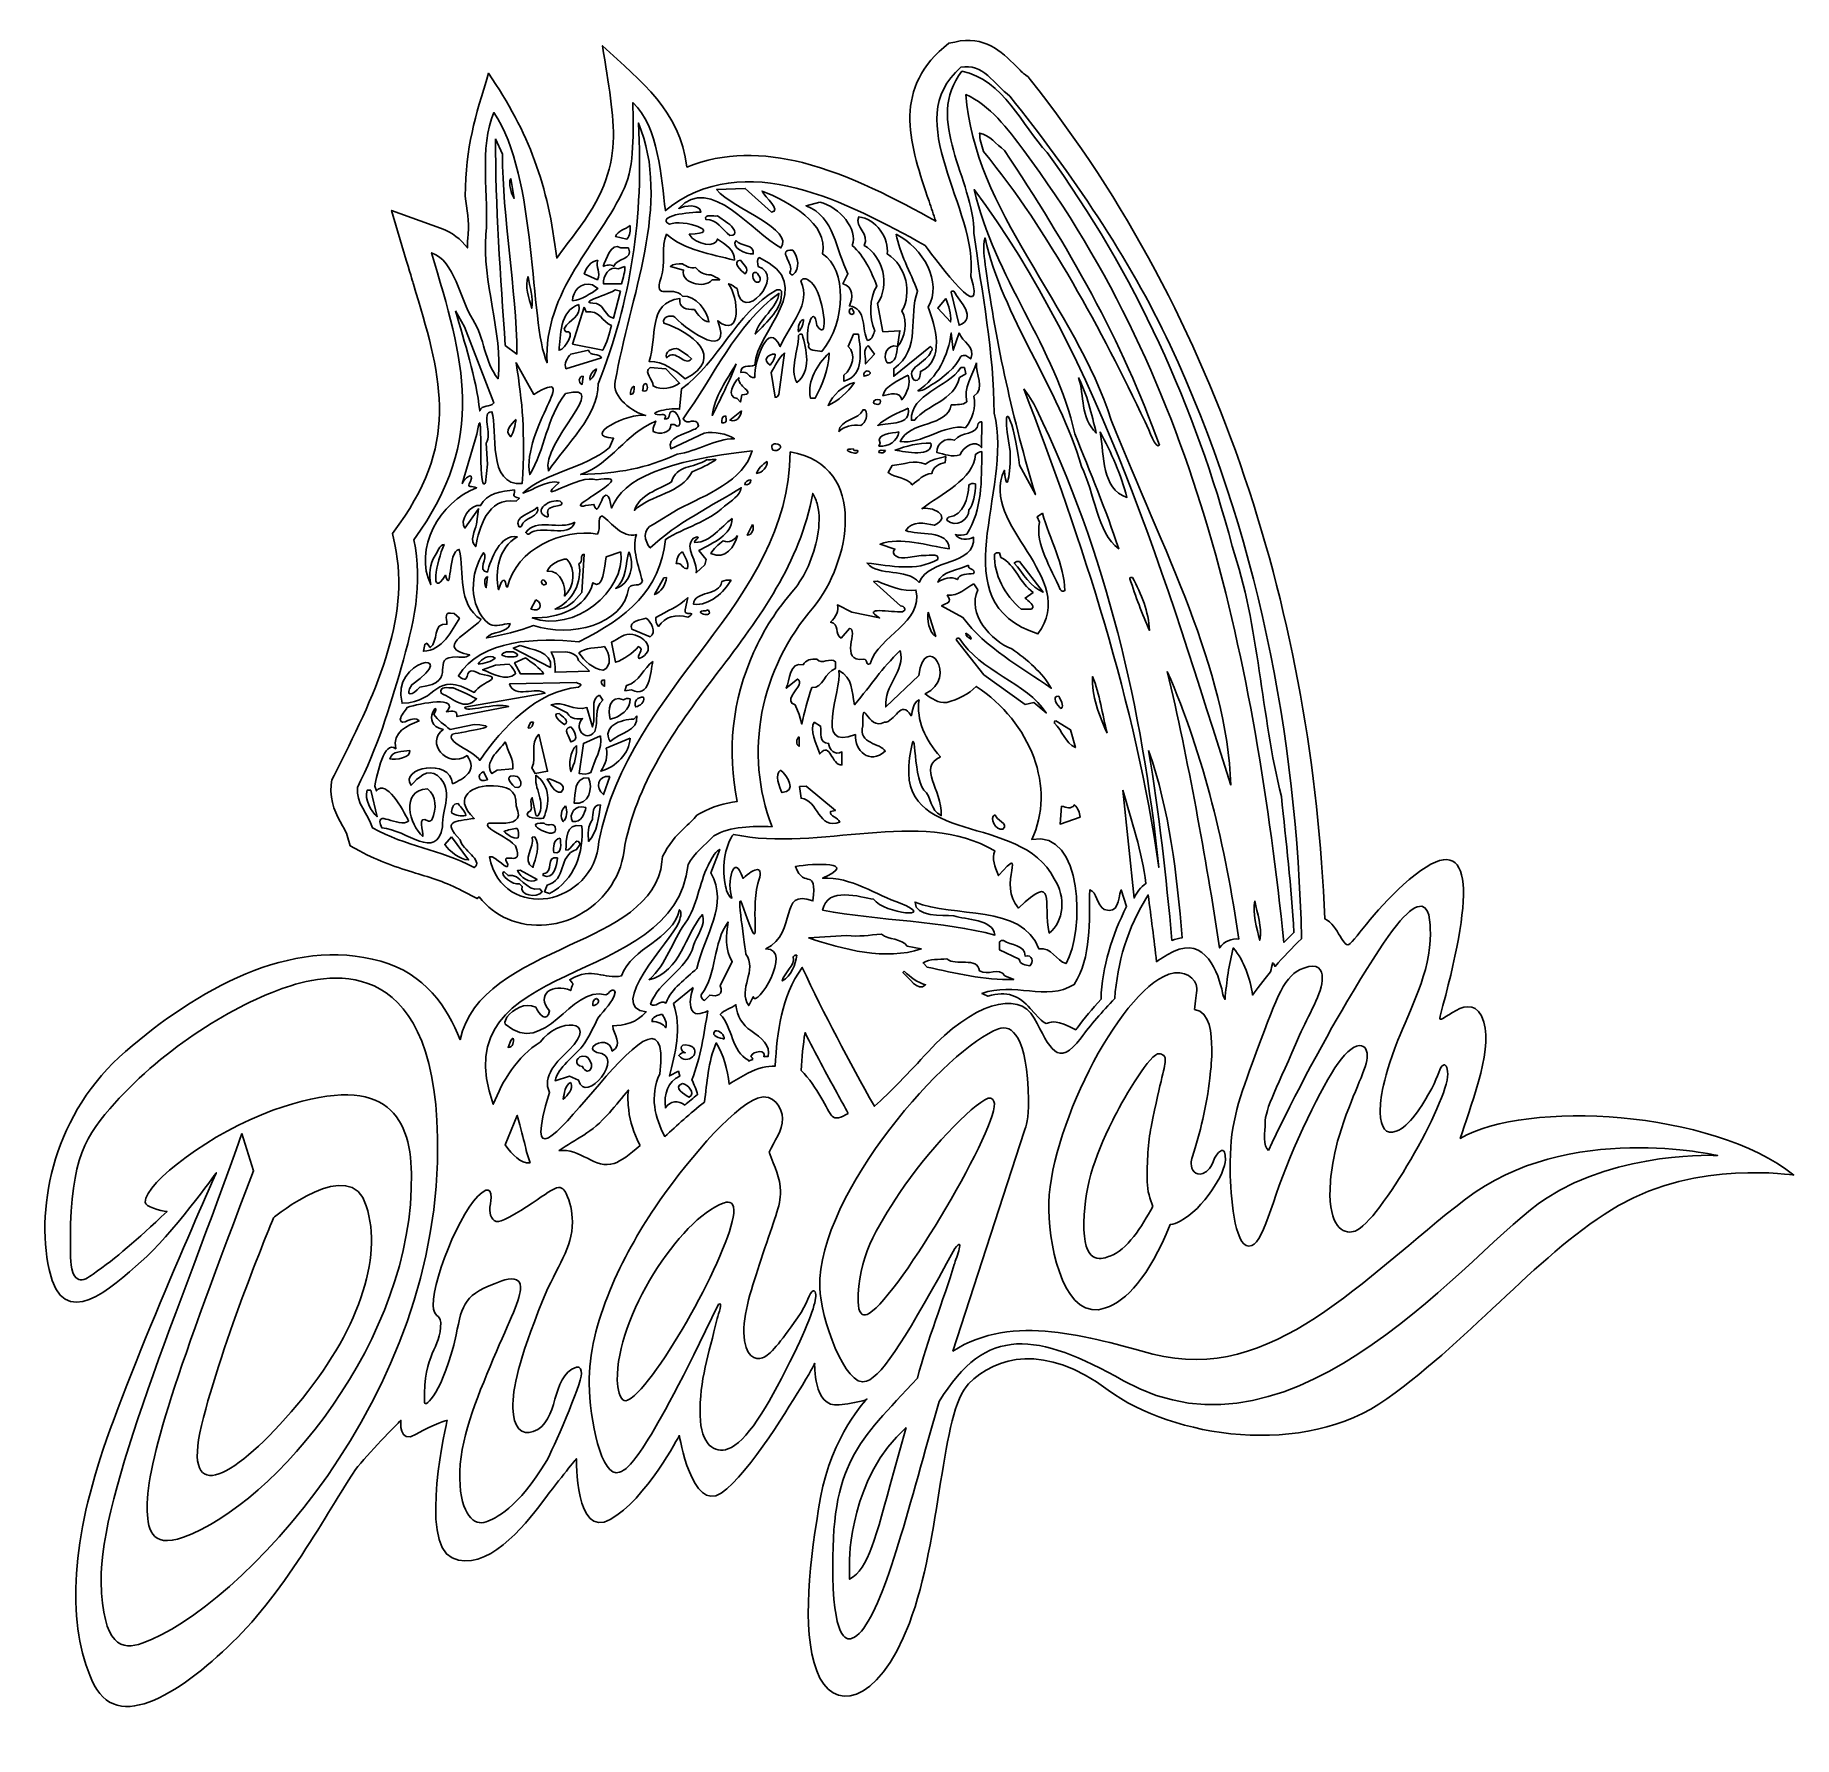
# Model space of a CAD drawing. Header units: centimetres. Extents: x -7.9 to 7.8, y -7.7 to 7.5.
import ezdxf

# ---------------------------------------------------------------- set-up
doc = ezdxf.new("R2010")
doc.units = ezdxf.units.CM
doc.header["$MEASUREMENT"] = 0
doc.layers.add('Ebene 1', color=7, linetype='Continuous')

msp = doc.modelspace()

# ---------------------------------------------------------------- linework, layer by layer
at = {"layer": 'Ebene 1', "color": 12}
for points, knots in [([(-4.09941, -1.489), (-4.00543, -1.0572), (-3.57109, -0.854), (-3.12151, -0.64572), (-3.12151, -0.64572), (-2.73543, -0.46792), (-2.33411, -0.27996), (-2.29601, 0.10103), (-2.29601, 0.10103), (-2.29601, 0.10103), (-2.29093, 0.14675), (-2.29093, 0.14675), (-2.29093, 0.14675), (-2.29093, 0.14675), (-2.27061, 0.18231), (-2.27061, 0.18231), (-2.27061, 0.18231), (-2.21727, 0.28899), (-2.14361, 0.35757), (-2.06995, 0.42615), (-2.06995, 0.42615), (-2.04963, 0.44647), (-2.02677, 0.46679), (-2.00899, 0.48711), (-2.00899, 0.48711), (-2.00899, 0.48711), (-1.98359, 0.51505), (-1.98359, 0.51505), (-1.98359, 0.51505), (-1.98359, 0.51505), (-1.95057, 0.53537), (-1.95057, 0.53537), (-1.95057, 0.53537), (-1.84643, 0.59379), (-1.73467, 0.62427), (-1.62291, 0.63951), (-1.62291, 0.63951), (-1.71943, 1.08401), (-1.66609, 1.54883), (-1.47813, 1.96793), (-1.47813, 1.96793), (-1.43241, 2.06699), (-1.38161, 2.16605), (-1.32065, 2.26003), (-1.32065, 2.26003), (-1.26223, 2.35147), (-1.19365, 2.44037), (-1.11999, 2.52673), (-1.11999, 2.52673), (-1.02093, 2.64611), (-0.93965, 2.82645), (-0.90663, 3.00933), (-0.90663, 3.00933), (-0.88885, 3.10585), (-0.88631, 3.20237), (-0.90663, 3.28619), (-0.90663, 3.28619), (-0.91679, 3.32429), (-0.92949, 3.35985), (-0.94981, 3.39033), (-0.94981, 3.39033), (-1.06157, 2.76803), (-1.42225, 2.28543), (-1.79563, 1.79267), (-1.79563, 1.79267), (-2.14615, 1.32785), (-2.50683, 0.85033), (-2.62621, 0.24835), (-2.62621, 0.24835), (-2.65161, -0.02596), (-2.80147, -0.2317), (-2.99705, -0.35108), (-2.99705, -0.35108), (-3.09611, -0.41458), (-3.21041, -0.45268), (-3.32725, -0.46284), (-3.32725, -0.46284), (-3.44663, -0.47554), (-3.56601, -0.45776), (-3.67523, -0.4095), (-3.67523, -0.4095), (-3.77175, -0.36886), (-3.85811, -0.30282), (-3.92923, -0.21392), (-3.92923, -0.21392), (-3.92923, -0.21392), (-3.94701, -0.22916), (-3.94701, -0.22916), (-3.94701, -0.22916), (-3.94701, -0.22916), (-4.08163, -0.15804), (-4.08163, -0.15804), (-4.08163, -0.15804), (-4.21879, -0.08438), (-4.35849, -0.0412), (-4.49819, -0.00056), (-4.49819, -0.00056), (-4.66075, 0.05023), (-4.82077, 0.10103), (-4.99603, 0.19755), (-4.99603, 0.19755), (-4.99603, 0.19755), (-5.07985, 0.24327), (-5.07985, 0.24327), (-5.07985, 0.24327), (-5.07985, 0.24327), (-5.10779, 0.33471), (-5.10779, 0.33471), (-5.10779, 0.33471), (-5.11541, 0.36011), (-5.13065, 0.39059), (-5.14843, 0.42107), (-5.14843, 0.42107), (-5.20685, 0.52521), (-5.26527, 0.62681), (-5.25003, 0.78683), (-5.25003, 0.78683), (-5.25003, 0.78683), (-5.24495, 0.83255), (-5.24495, 0.83255), (-5.24495, 0.83255), (-5.24495, 0.83255), (-5.22463, 0.87065), (-5.22463, 0.87065), (-5.22463, 0.87065), (-5.04937, 1.21863), (-4.87157, 1.57169), (-4.76235, 1.92221), (-4.76235, 1.92221), (-4.65567, 2.25749), (-4.60995, 2.59531), (-4.68107, 2.93313), (-4.68107, 2.93313), (-4.68107, 2.93313), (-4.70393, 3.03219), (-4.70393, 3.03219), (-4.70393, 3.03219), (-4.70393, 3.03219), (-4.64297, 3.11601), (-4.64297, 3.11601), (-4.64297, 3.11601), (-4.09687, 3.87547), (-4.27467, 4.46221), (-4.51597, 5.25723), (-4.51597, 5.25723), (-4.52359, 5.28517), (-4.53121, 5.31057), (-4.57947, 5.47313), (-4.57947, 5.47313), (-4.57947, 5.47313), (-4.71155, 5.91763), (-4.71155, 5.91763), (-4.71155, 5.91763), (-4.71155, 5.91763), (-4.27467, 5.76015), (-4.27467, 5.76015), (-4.27467, 5.76015), (-4.16799, 5.72205), (-4.09179, 5.65855), (-4.03337, 5.58235), (-4.03337, 5.58235), (-4.03337, 5.62553), (-4.03083, 5.66871), (-4.02575, 5.71189), (-4.02575, 5.71189), (-4.01813, 5.81349), (-4.03591, 5.92779), (-4.05369, 6.04463), (-4.05369, 6.04463), (-4.04861, 6.49675), (-3.96479, 6.74567), (-3.84541, 7.14191), (-3.84541, 7.14191), (-3.47965, 6.60597), (-3.31455, 6.14877), (-3.23581, 5.49091), (-3.23581, 5.49091), (-3.17993, 5.56965), (-3.12151, 5.64331), (-3.06563, 5.71951), (-3.06563, 5.71951), (-2.59573, 6.33165), (-2.72527, 6.69233), (-2.82687, 7.38829), (-2.82687, 7.38829), (-2.47381, 7.05555), (-2.14107, 6.81933), (-2.07249, 6.30371), (-2.07249, 6.30371), (-1.74229, 6.44087), (-1.38923, 6.43071), (-1.04125, 6.34435), (-1.04125, 6.34435), (-0.61199, 6.23513), (-0.20051, 6.01415), (0.15, 5.82111), (0.15, 5.82111), (0.12968, 5.87953), (0.10936, 5.94049), (0.08904, 5.99891), (0.08904, 5.99891), (-0.07605, 6.48913), (-0.24369, 6.97427), (0.22112, 7.37305), (0.22112, 7.37305), (0.22112, 7.37305), (0.26684, 7.41115), (0.26684, 7.41115), (0.26684, 7.41115), (0.26684, 7.41115), (0.32018, 7.42131), (0.32018, 7.42131), (0.32018, 7.42131), (0.58434, 7.48227), (0.73166, 7.34003), (0.87136, 7.20287), (0.87136, 7.20287), (0.8993, 7.17239), (0.92978, 7.14191), (0.9501, 7.12667), (0.9501, 7.12667), (0.9501, 7.12667), (0.95518, 7.12667), (0.95518, 7.12667), (0.95518, 7.12667), (0.95518, 7.12667), (0.95518, 7.12413), (0.95518, 7.12413), (0.95518, 7.12413), (0.95518, 7.12413), (0.9755, 7.10889), (0.9755, 7.10889), (0.9755, 7.10889), (0.9755, 7.10889), (0.99328, 7.08603), (0.99328, 7.08603), (0.99328, 7.08603), (2.7027, 4.93211), (3.51296, 2.26765), (3.62472, -0.4095), (3.62472, -0.4095), (3.74664, -0.46538), (3.78982, -0.69144), (3.85078, -0.63048), (3.85078, -0.63048), (3.93714, -0.54158), (4.14542, -0.23932), (4.4299, -0.0158), (4.4299, -0.0158), (4.99124, 0.42107), (4.9379, -0.25202), (4.65342, -1.27818), (4.65342, -1.27818), (4.61278, -1.41788), (4.94552, -0.98608), (5.04458, -1.33152), (5.04458, -1.33152), (5.12586, -1.61092), (4.90996, -2.11892), (4.83376, -2.37038), (4.83376, -2.37038), (5.42304, -2.02494), (7.0842, -2.11638), (7.81318, -2.69804), (7.81318, -2.69804), (7.81318, -2.69804), (6.9445, -2.56342), (6.24854, -2.96982), (6.24854, -2.96982), (5.55258, -3.37368), (4.9633, -4.13314), (4.17844, -4.69702), (4.17844, -4.69702), (3.4393, -5.22788), (2.26074, -5.03992), (1.68924, -4.61828), (1.68924, -4.61828), (1.12028, -4.19664), (0.69102, -4.31348), (0.4421, -4.5624), (0.4421, -4.5624), (0.19572, -4.80878), (0.2008, -5.94162), (-0.08621, -6.69854), (-0.08621, -6.69854), (-0.37577, -7.45292), (-0.77709, -7.4961), (-0.91425, -7.12526), (-0.91425, -7.12526), (-1.05141, -6.75442), (-0.97521, -6.1245), (-0.87869, -5.57586), (-0.87869, -5.57586), (-0.78217, -5.02468), (-0.46467, -4.69702), (-0.46467, -4.69702), (-0.46467, -4.69702), (-0.46467, -4.69702), (-0.47991, -4.72242), (-0.71359, -4.75036), (-0.71359, -4.75036), (-0.94727, -4.7783), (-0.93203, -4.37952), (-0.93203, -4.37952), (-0.93203, -4.37952), (-0.93203, -4.37952), (-0.94727, -4.42016), (-1.04125, -4.57256), (-1.04125, -4.57256), (-1.13777, -4.72242), (-1.50607, -5.35996), (-1.76769, -5.53776), (-1.76769, -5.53776), (-2.02677, -5.71556), (-2.14107, -5.02468), (-2.14107, -5.02468), (-2.14107, -5.02468), (-2.14107, -5.02468), (-2.44079, -5.59618), (-2.75829, -5.77398), (-2.75829, -5.77398), (-3.07325, -5.95178), (-3.06055, -5.23042), (-3.06055, -5.23042), (-3.06055, -5.23042), (-3.06055, -5.23042), (-3.19771, -5.39552), (-3.36281, -5.6165), (-3.36281, -5.6165), (-3.52791, -5.83494), (-3.86827, -6.25404), (-4.17053, -6.11688), (-4.17053, -6.11688), (-4.47279, -5.97972), (-4.21371, -4.88752), (-4.21371, -4.88752), (-4.21371, -4.88752), (-4.21371, -4.88752), (-4.32547, -4.91546), (-4.49057, -5.01198), (-4.49057, -5.01198), (-4.65313, -5.1085), (-4.62773, -4.88752), (-4.62773, -4.88752), (-4.62773, -4.88752), (-4.62773, -4.88752), (-4.88681, -5.14914), (-5.01127, -5.299), (-5.01127, -5.299), (-5.13573, -5.4514), (-5.59039, -6.315), (-6.04505, -6.78236), (-6.04505, -6.78236), (-6.49717, -7.24972), (-7.13217, -7.71454), (-7.36585, -7.25226), (-7.36585, -7.25226), (-7.59953, -6.78998), (-7.58937, -6.07878), (-7.31251, -5.22788), (-7.31251, -5.22788), (-7.03819, -4.37698), (-6.27619, -2.67772), (-6.27619, -2.67772), (-6.27619, -2.67772), (-6.27619, -2.67772), (-6.68259, -3.2416), (-6.94675, -3.4702), (-6.94675, -3.4702), (-7.21091, -3.6988), (-7.64779, -4.12044), (-7.76971, -3.54132), (-7.76971, -3.54132), (-7.89417, -2.9622), (-7.71891, -2.1367), (-7.08645, -1.59314), (-7.08645, -1.59314), (-6.45653, -1.04958), (-5.61325, -0.55936), (-4.80807, -0.78796), (-4.80807, -0.78796), (-4.41183, -0.89972), (-4.21371, -1.1969), (-4.09941, -1.489)], [0, 0, 0, 0, 0.01041667, 0.01041667, 0.01041667, 0.01041667, 0.02083333, 0.02083333, 0.02083333, 0.02083333, 0.03125, 0.03125, 0.03125, 0.03125, 0.04166667, 0.04166667, 0.04166667, 0.04166667, 0.05208333, 0.05208333, 0.05208333, 0.05208333, 0.0625, 0.0625, 0.0625, 0.0625, 0.07291667, 0.07291667, 0.07291667, 0.07291667, 0.08333333, 0.08333333, 0.08333333, 0.08333333, 0.09375, 0.09375, 0.09375, 0.09375, 0.10416667, 0.10416667, 0.10416667, 0.10416667, 0.11458333, 0.11458333, 0.11458333, 0.11458333, 0.125, 0.125, 0.125, 0.125, 0.13541667, 0.13541667, 0.13541667, 0.13541667, 0.14583333, 0.14583333, 0.14583333, 0.14583333, 0.15625, 0.15625, 0.15625, 0.15625, 0.16666667, 0.16666667, 0.16666667, 0.16666667, 0.17708333, 0.17708333, 0.17708333, 0.17708333, 0.1875, 0.1875, 0.1875, 0.1875, 0.19791667, 0.19791667, 0.19791667, 0.19791667, 0.20833333, 0.20833333, 0.20833333, 0.20833333, 0.21875, 0.21875, 0.21875, 0.21875, 0.22916667, 0.22916667, 0.22916667, 0.22916667, 0.23958333, 0.23958333, 0.23958333, 0.23958333, 0.25, 0.25, 0.25, 0.25, 0.26041667, 0.26041667, 0.26041667, 0.26041667, 0.27083333, 0.27083333, 0.27083333, 0.27083333, 0.28125, 0.28125, 0.28125, 0.28125, 0.29166667, 0.29166667, 0.29166667, 0.29166667, 0.30208333, 0.30208333, 0.30208333, 0.30208333, 0.3125, 0.3125, 0.3125, 0.3125, 0.32291667, 0.32291667, 0.32291667, 0.32291667, 0.33333333, 0.33333333, 0.33333333, 0.33333333, 0.34375, 0.34375, 0.34375, 0.34375, 0.35416667, 0.35416667, 0.35416667, 0.35416667, 0.36458333, 0.36458333, 0.36458333, 0.36458333, 0.375, 0.375, 0.375, 0.375, 0.38541667, 0.38541667, 0.38541667, 0.38541667, 0.39583333, 0.39583333, 0.39583333, 0.39583333, 0.40625, 0.40625, 0.40625, 0.40625, 0.41666667, 0.41666667, 0.41666667, 0.41666667, 0.42708333, 0.42708333, 0.42708333, 0.42708333, 0.4375, 0.4375, 0.4375, 0.4375, 0.44791667, 0.44791667, 0.44791667, 0.44791667, 0.45833333, 0.45833333, 0.45833333, 0.45833333, 0.46875, 0.46875, 0.46875, 0.46875, 0.47916667, 0.47916667, 0.47916667, 0.47916667, 0.48958333, 0.48958333, 0.48958333, 0.48958333, 0.5, 0.5, 0.5, 0.5, 0.51041667, 0.51041667, 0.51041667, 0.51041667, 0.52083333, 0.52083333, 0.52083333, 0.52083333, 0.53125, 0.53125, 0.53125, 0.53125, 0.54166667, 0.54166667, 0.54166667, 0.54166667, 0.55208333, 0.55208333, 0.55208333, 0.55208333, 0.5625, 0.5625, 0.5625, 0.5625, 0.57291667, 0.57291667, 0.57291667, 0.57291667, 0.58333333, 0.58333333, 0.58333333, 0.58333333, 0.59375, 0.59375, 0.59375, 0.59375, 0.60416667, 0.60416667, 0.60416667, 0.60416667, 0.61458333, 0.61458333, 0.61458333, 0.61458333, 0.625, 0.625, 0.625, 0.625, 0.63541667, 0.63541667, 0.63541667, 0.63541667, 0.64583333, 0.64583333, 0.64583333, 0.64583333, 0.65625, 0.65625, 0.65625, 0.65625, 0.66666667, 0.66666667, 0.66666667, 0.66666667, 0.67708333, 0.67708333, 0.67708333, 0.67708333, 0.6875, 0.6875, 0.6875, 0.6875, 0.69791667, 0.69791667, 0.69791667, 0.69791667, 0.70833333, 0.70833333, 0.70833333, 0.70833333, 0.71875, 0.71875, 0.71875, 0.71875, 0.72916667, 0.72916667, 0.72916667, 0.72916667, 0.73958333, 0.73958333, 0.73958333, 0.73958333, 0.75, 0.75, 0.75, 0.75, 0.76041667, 0.76041667, 0.76041667, 0.76041667, 0.77083333, 0.77083333, 0.77083333, 0.77083333, 0.78125, 0.78125, 0.78125, 0.78125, 0.79166667, 0.79166667, 0.79166667, 0.79166667, 0.80208333, 0.80208333, 0.80208333, 0.80208333, 0.8125, 0.8125, 0.8125, 0.8125, 0.82291667, 0.82291667, 0.82291667, 0.82291667, 0.83333333, 0.83333333, 0.83333333, 0.83333333, 0.84375, 0.84375, 0.84375, 0.84375, 0.85416667, 0.85416667, 0.85416667, 0.85416667, 0.86458333, 0.86458333, 0.86458333, 0.86458333, 0.875, 0.875, 0.875, 0.875, 0.88541667, 0.88541667, 0.88541667, 0.88541667, 0.89583333, 0.89583333, 0.89583333, 0.89583333, 0.90625, 0.90625, 0.90625, 0.90625, 0.91666667, 0.91666667, 0.91666667, 0.91666667, 0.92708333, 0.92708333, 0.92708333, 0.92708333, 0.9375, 0.9375, 0.9375, 0.9375, 0.94791667, 0.94791667, 0.94791667, 0.94791667, 0.95833333, 0.95833333, 0.95833333, 0.95833333, 0.96875, 0.96875, 0.96875, 0.96875, 0.97916667, 0.97916667, 0.97916667, 0.97916667, 0.98958333, 0.98958333, 0.98958333, 0.98958333, 1, 1, 1, 1]), ([(-0.63231, -2.14686), (-0.66533, -2.08844), (-0.69835, -2.02748), (-0.73137, -1.96652), (-0.73137, -1.96652), (-0.83043, -1.78872), (-0.92695, -1.60838), (-1.01839, -1.4255), (-1.01839, -1.4255), (-1.03617, -1.53472), (-1.04633, -1.64902), (-1.05395, -1.76332), (-1.05395, -1.76332), (-0.90409, -1.90556), (-0.82281, -2.124), (-0.77455, -2.17226), (-0.77455, -2.17226), (-0.74915, -2.2002), (-0.69835, -2.1875), (-0.63231, -2.14686)], [0, 0, 0, 0, 0.2, 0.2, 0.2, 0.2, 0.4, 0.4, 0.4, 0.4, 0.6, 0.6, 0.6, 0.6, 0.8, 0.8, 0.8, 0.8, 1, 1, 1, 1]), ([(-2.49159, -2.43388), (-2.49667, -2.42626), (-2.49921, -2.41864), (-2.50175, -2.41356), (-2.50175, -2.41356), (-2.54747, -2.32212), (-2.58049, -2.22306), (-2.59319, -2.11638), (-2.59319, -2.11638), (-2.60081, -2.05796), (-2.60335, -1.99954), (-2.59573, -1.93858), (-2.59573, -1.93858), (-2.64907, -2.00208), (-2.70749, -2.0732), (-2.76591, -2.14178), (-2.76591, -2.14178), (-2.92847, -2.32974), (-3.06309, -2.37038), (-3.21549, -2.4796), (-3.21549, -2.4796), (-3.02753, -2.4542), (-2.89291, -2.64978), (-2.72273, -2.5939), (-2.72273, -2.5939), (-2.66177, -2.57358), (-2.58557, -2.51516), (-2.49159, -2.43388)], [0, 0, 0, 0, 0.14285714, 0.14285714, 0.14285714, 0.14285714, 0.28571429, 0.28571429, 0.28571429, 0.28571429, 0.42857143, 0.42857143, 0.42857143, 0.42857143, 0.57142857, 0.57142857, 0.57142857, 0.57142857, 0.71428571, 0.71428571, 0.71428571, 0.71428571, 0.85714286, 0.85714286, 0.85714286, 0.85714286, 1, 1, 1, 1]), ([(-3.47203, -2.58882), (-3.51013, -2.49484), (-3.52029, -2.40848), (-3.58887, -2.16464), (-3.58887, -2.16464), (-3.58887, -2.16464), (-3.69555, -2.4288), (-3.69555, -2.4288), (-3.69555, -2.4288), (-3.63205, -2.5177), (-3.56093, -2.5939), (-3.47203, -2.58882)], [0, 0, 0, 0, 0.33333333, 0.33333333, 0.33333333, 0.33333333, 0.66666667, 0.66666667, 0.66666667, 0.66666667, 1, 1, 1, 1])]:
    msp.add_open_spline(points, degree=3, knots=knots, dxfattribs=at)
at = {"layer": 'Ebene 1'}
for points, knots in [([(1.74766, -1.1207), (1.77306, -0.8032), (1.85688, -0.49078), (2.04738, -0.19614), (2.04738, -0.19614), (2.07278, -0.39426), (2.09818, -0.59238), (2.12104, -0.79304), (2.12104, -0.79304), (2.17184, -0.75748), (2.22264, -0.72446), (2.27344, -0.7016), (2.27344, -0.7016), (2.55284, -0.5619), (2.6773, -0.89464), (2.71032, -1.0699), (2.71032, -1.0699), (2.7154, -1.09276), (2.72302, -1.11308), (2.73318, -1.12832), (2.73318, -1.12832), (2.74588, -0.97084), (2.76874, -0.8159), (2.80684, -0.66858), (2.80684, -0.66858), (2.90844, -0.7905), (2.95416, -0.93782), (2.97956, -1.09022), (2.97956, -1.09022), (3.01766, -1.03688), (3.07354, -0.96322), (3.13958, -0.88194), (3.13958, -0.88194), (3.14466, -0.85654), (3.15228, -0.8286), (3.15736, -0.8032), (3.15736, -0.8032), (3.16752, -0.81082), (3.17514, -0.82352), (3.18022, -0.83368), (3.18022, -0.83368), (3.25134, -0.7524), (3.33008, -0.66858), (3.41644, -0.5873), (3.41644, -0.5873), (3.3758, 1.23387), (3.01512, 3.05759), (2.24296, 4.71367), (2.24296, 4.71367), (1.87466, 5.50107), (1.36412, 6.24275), (0.8104, 6.93871), (0.8104, 6.93871), (0.67832, 7.04031), (0.56402, 7.23843), (0.37352, 7.19525), (0.37352, 7.19525), (-0.18273, 6.72027), (0.531, 5.93541), (0.46242, 5.32835), (0.46242, 5.32835), (0.6072, 4.85591), (0.17794, 5.44011), (0.05348, 5.60521), (0.05348, 5.60521), (-0.62723, 5.98113), (-1.56195, 6.48913), (-2.26553, 5.91509), (-2.26553, 5.91509), (-2.30363, 6.21227), (-2.32395, 6.65931), (-2.55509, 6.88029), (-2.55509, 6.88029), (-2.55509, 6.62121), (-2.53731, 6.32403), (-2.63129, 6.11829), (-2.63129, 6.11829), (-2.85735, 5.62299), (-3.35519, 5.19627), (-3.32217, 4.55619), (-3.32217, 4.55619), (-3.48219, 4.92195), (-3.40599, 6.21735), (-3.79715, 6.79139), (-3.79715, 6.79139), (-3.93177, 6.49421), (-3.84033, 6.02177), (-3.86827, 5.70173), (-3.86827, 5.70173), (-3.90637, 5.28263), (-3.71587, 4.83305), (-3.75905, 4.41395), (-3.75905, 4.41395), (-3.88605, 4.56889), (-3.87843, 4.77717), (-3.98511, 4.94227), (-3.98511, 4.94227), (-4.10195, 5.13023), (-4.14259, 5.46297), (-4.35341, 5.53917), (-4.35341, 5.53917), (-4.06893, 4.56889), (-3.84795, 3.89833), (-4.51089, 2.97631), (-4.51089, 2.97631), (-4.42707, 2.58261), (-4.51597, 2.21177), (-4.62519, 1.83331), (-4.62519, 1.83331), (-4.72679, 1.47771), (-4.84109, 1.10941), (-5.01635, 0.76397), (-5.01635, 0.76397), (-5.03159, 0.62681), (-4.91983, 0.52521), (-4.88173, 0.40329), (-4.88173, 0.40329), (-4.57947, 0.23565), (-4.28991, 0.21533), (-3.97241, 0.04769), (-3.97241, 0.04769), (-3.88605, 0.11627), (-4.08671, 0.20517), (-4.09687, 0.29661), (-4.09687, 0.29661), (-4.26705, 0.46933), (-4.14767, 0.45917), (-3.97241, 0.48711), (-3.97241, 0.48711), (-4.18069, 0.68269), (-3.97749, 0.78937), (-3.79969, 0.77921), (-3.79969, 0.77921), (-3.69301, 0.77159), (-3.58887, 0.75635), (-3.59903, 0.59887), (-3.59903, 0.59887), (-3.47203, 0.32709), (-3.98257, 0.53029), (-3.82509, 0.39059), (-3.82509, 0.39059), (-3.75143, 0.34233), (-3.67015, 0.30677), (-3.60411, 0.24327), (-3.60411, 0.24327), (-3.51521, 0.02737), (-3.75905, 0.21533), (-3.67269, 0.07817), (-3.67269, 0.07817), (-3.66507, -0.0031), (-3.77937, 0.16199), (-3.83779, 0.14421), (-3.83779, 0.14421), (-3.71079, -0.45268), (-2.90053, -0.29266), (-2.85989, 0.28137), (-2.85989, 0.28137), (-2.58557, 1.69107), (-1.16571, 2.38449), (-1.15047, 3.76117), (-1.15047, 3.76117), (-0.43419, 3.63163), (-0.62469, 2.76295), (-0.93965, 2.37687), (-0.93965, 2.37687), (-1.42225, 1.82315), (-1.56703, 1.07131), (-1.31303, 0.41345), (-1.31303, 0.41345), (-1.48829, 0.41853), (-1.67879, 0.41853), (-1.83373, 0.33217), (-1.83373, 0.33217), (-1.91501, 0.24581), (-2.00899, 0.17977), (-2.06233, 0.07563), (-2.06233, 0.07563), (-2.17917, -1.05466), (-4.27721, -0.73716), (-3.80223, -2.06558), (-3.80223, -2.06558), (-3.72095, -1.85476), (-3.58887, -1.63886), (-3.38313, -1.50932), (-3.38313, -1.50932), (-3.22819, -1.29342), (-2.84973, -1.2985), (-3.12405, -1.58044), (-3.12405, -1.58044), (-3.22819, -1.67188), (-3.37297, -1.82174), (-3.29931, -1.9589), (-3.29931, -1.9589), (-3.74127, -3.38638), (-2.15885, -0.5746), (-2.31633, -1.7938), (-2.31633, -1.7938), (-2.40777, -1.997), (-2.35951, -2.18496), (-2.27061, -2.3526), (-2.27061, -2.3526), (-2.16393, -2.25608), (-2.04455, -2.14686), (-1.91755, -2.04526), (-1.91755, -2.04526), (-1.88961, -1.87254), (-1.88707, -1.68966), (-1.81087, -1.51694), (-1.81087, -1.51694), (-1.74229, -1.62616), (-1.71181, -1.75062), (-1.69657, -1.88524), (-1.69657, -1.88524), (-1.64069, -1.84968), (-1.58481, -1.81666), (-1.52893, -1.78872), (-1.52893, -1.78872), (-1.43749, -1.74046), (-1.35621, -1.72268), (-1.28509, -1.72522), (-1.28509, -1.72522), (-1.26477, -1.41534), (-1.23429, -1.11308), (-1.04379, -0.84384), (-1.04379, -0.84384), (-0.84567, -1.26548), (-0.62723, -1.6795), (-0.39863, -2.08336), (-0.39863, -2.08336), (-0.25893, -1.9589), (-0.09129, -1.78618), (0.08142, -1.59568), (0.08142, -1.59568), (0.4675, -1.17404), (0.8866, -1.03434), (1.02884, -1.29596), (1.02884, -1.29596), (1.16854, -1.56012), (1.23712, -1.75316), (1.44794, -1.47122), (1.44794, -1.47122), (1.53176, -1.35946), (1.6359, -1.23754), (1.74766, -1.1207)], [0, 0, 0, 0, 0.01639344, 0.01639344, 0.01639344, 0.01639344, 0.03278689, 0.03278689, 0.03278689, 0.03278689, 0.04918033, 0.04918033, 0.04918033, 0.04918033, 0.06557377, 0.06557377, 0.06557377, 0.06557377, 0.08196721, 0.08196721, 0.08196721, 0.08196721, 0.09836066, 0.09836066, 0.09836066, 0.09836066, 0.1147541, 0.1147541, 0.1147541, 0.1147541, 0.13114754, 0.13114754, 0.13114754, 0.13114754, 0.14754098, 0.14754098, 0.14754098, 0.14754098, 0.16393443, 0.16393443, 0.16393443, 0.16393443, 0.18032787, 0.18032787, 0.18032787, 0.18032787, 0.19672131, 0.19672131, 0.19672131, 0.19672131, 0.21311475, 0.21311475, 0.21311475, 0.21311475, 0.2295082, 0.2295082, 0.2295082, 0.2295082, 0.24590164, 0.24590164, 0.24590164, 0.24590164, 0.26229508, 0.26229508, 0.26229508, 0.26229508, 0.27868852, 0.27868852, 0.27868852, 0.27868852, 0.29508197, 0.29508197, 0.29508197, 0.29508197, 0.31147541, 0.31147541, 0.31147541, 0.31147541, 0.32786885, 0.32786885, 0.32786885, 0.32786885, 0.3442623, 0.3442623, 0.3442623, 0.3442623, 0.36065574, 0.36065574, 0.36065574, 0.36065574, 0.37704918, 0.37704918, 0.37704918, 0.37704918, 0.39344262, 0.39344262, 0.39344262, 0.39344262, 0.40983607, 0.40983607, 0.40983607, 0.40983607, 0.42622951, 0.42622951, 0.42622951, 0.42622951, 0.44262295, 0.44262295, 0.44262295, 0.44262295, 0.45901639, 0.45901639, 0.45901639, 0.45901639, 0.47540984, 0.47540984, 0.47540984, 0.47540984, 0.49180328, 0.49180328, 0.49180328, 0.49180328, 0.50819672, 0.50819672, 0.50819672, 0.50819672, 0.52459016, 0.52459016, 0.52459016, 0.52459016, 0.54098361, 0.54098361, 0.54098361, 0.54098361, 0.55737705, 0.55737705, 0.55737705, 0.55737705, 0.57377049, 0.57377049, 0.57377049, 0.57377049, 0.59016393, 0.59016393, 0.59016393, 0.59016393, 0.60655738, 0.60655738, 0.60655738, 0.60655738, 0.62295082, 0.62295082, 0.62295082, 0.62295082, 0.63934426, 0.63934426, 0.63934426, 0.63934426, 0.6557377, 0.6557377, 0.6557377, 0.6557377, 0.67213115, 0.67213115, 0.67213115, 0.67213115, 0.68852459, 0.68852459, 0.68852459, 0.68852459, 0.70491803, 0.70491803, 0.70491803, 0.70491803, 0.72131148, 0.72131148, 0.72131148, 0.72131148, 0.73770492, 0.73770492, 0.73770492, 0.73770492, 0.75409836, 0.75409836, 0.75409836, 0.75409836, 0.7704918, 0.7704918, 0.7704918, 0.7704918, 0.78688525, 0.78688525, 0.78688525, 0.78688525, 0.80327869, 0.80327869, 0.80327869, 0.80327869, 0.81967213, 0.81967213, 0.81967213, 0.81967213, 0.83606557, 0.83606557, 0.83606557, 0.83606557, 0.85245902, 0.85245902, 0.85245902, 0.85245902, 0.86885246, 0.86885246, 0.86885246, 0.86885246, 0.8852459, 0.8852459, 0.8852459, 0.8852459, 0.90163934, 0.90163934, 0.90163934, 0.90163934, 0.91803279, 0.91803279, 0.91803279, 0.91803279, 0.93442623, 0.93442623, 0.93442623, 0.93442623, 0.95081967, 0.95081967, 0.95081967, 0.95081967, 0.96721311, 0.96721311, 0.96721311, 0.96721311, 0.98360656, 0.98360656, 0.98360656, 0.98360656, 1, 1, 1, 1]), ([(-1.80071, 5.86937), (-1.83373, 5.85921), (-1.92009, 5.89223), (-1.90485, 5.83635), (-1.90485, 5.83635), (-1.80071, 5.83635), (-1.76007, 5.74745), (-1.68895, 5.69411), (-1.68895, 5.69411), (-1.60005, 5.68395), (-1.66609, 5.78301), (-1.70673, 5.80333), (-1.70673, 5.80333), (-1.70673, 5.80333), (-1.80071, 5.86937), (-1.80071, 5.86937)], [0, 0, 0, 0, 0.25, 0.25, 0.25, 0.25, 0.5, 0.5, 0.5, 0.5, 0.75, 0.75, 0.75, 0.75, 1, 1, 1, 1]), ([(-1.63307, 5.64839), (-1.69403, 5.59505), (-1.54163, 5.51631), (-1.48067, 5.52901), (-1.48067, 5.52901), (-1.46289, 5.61537), (-1.59751, 5.59505), (-1.63307, 5.64839)], [0, 0, 0, 0, 0.5, 0.5, 0.5, 0.5, 1, 1, 1, 1]), ([(-1.12761, 5.56203), (-1.28001, 5.57219), (-1.10983, 5.44011), (-1.15301, 5.36391), (-1.15301, 5.36391), (-1.15047, 5.35121), (-1.14031, 5.34105), (-1.12761, 5.34105), (-1.12761, 5.34105), (-1.05903, 5.39693), (-1.07681, 5.49599), (-1.12761, 5.56203)], [0, 0, 0, 0, 0.33333333, 0.33333333, 0.33333333, 0.33333333, 0.66666667, 0.66666667, 0.66666667, 0.66666667, 1, 1, 1, 1]), ([(-2.11313, 5.44011), (-2.14869, 5.44011), (-2.19695, 5.44011), (-2.21981, 5.41725), (-2.21981, 5.41725), (-2.21981, 5.41725), (-2.10297, 5.38423), (-2.10297, 5.38423), (-2.10297, 5.38423), (-2.13599, 5.27501), (-1.92009, 5.20897), (-1.84897, 5.29787), (-1.84897, 5.29787), (-1.84897, 5.29787), (-1.78039, 5.29787), (-1.78039, 5.29787), (-1.78039, 5.29787), (-1.80071, 5.31819), (-1.83373, 5.32835), (-1.85913, 5.34105), (-1.85913, 5.34105), (-1.91501, 5.34105), (-1.96073, 5.36391), (-1.99629, 5.40709), (-1.99629, 5.40709), (-2.03947, 5.39693), (-2.07757, 5.41725), (-2.11313, 5.44011)], [0, 0, 0, 0, 0.14285714, 0.14285714, 0.14285714, 0.14285714, 0.28571429, 0.28571429, 0.28571429, 0.28571429, 0.42857143, 0.42857143, 0.42857143, 0.42857143, 0.57142857, 0.57142857, 0.57142857, 0.57142857, 0.71428571, 0.71428571, 0.71428571, 0.71428571, 0.85714286, 0.85714286, 0.85714286, 0.85714286, 1, 1, 1, 1]), ([(-1.59497, 5.47313), (-1.67625, 5.46297), (-1.58735, 5.37407), (-1.55179, 5.35121), (-1.55179, 5.35121), (-1.51115, 5.39693), (-1.57465, 5.44011), (-1.59497, 5.47313)], [0, 0, 0, 0, 0.5, 0.5, 0.5, 0.5, 1, 1, 1, 1]), ([(-1.45273, 5.36391), (-1.51115, 5.37407), (-1.48067, 5.28517), (-1.45273, 5.27501), (-1.45273, 5.27501), (-1.38923, 5.27501), (-1.42733, 5.34105), (-1.45273, 5.36391)], [0, 0, 0, 0, 0.5, 0.5, 0.5, 0.5, 1, 1, 1, 1]), ([(-2.14869, 4.67811), (-2.19695, 4.70097), (-2.28331, 4.64509), (-2.25283, 4.60191), (-2.25283, 4.60191), (-2.17155, 4.69081), (-2.09027, 4.51301), (-2.03185, 4.59175), (-2.03185, 4.59175), (-2.03185, 4.59175), (-2.06487, 4.62223), (-2.06487, 4.62223), (-2.06487, 4.62223), (-2.06487, 4.62223), (-2.14869, 4.67811), (-2.14869, 4.67811)], [0, 0, 0, 0, 0.25, 0.25, 0.25, 0.25, 0.5, 0.5, 0.5, 0.5, 0.75, 0.75, 0.75, 0.75, 1, 1, 1, 1]), ([(-1.89215, 3.69259), (-2.02169, 3.60877), (-2.16139, 3.64941), (-2.21219, 3.49193), (-2.21219, 3.49193), (-2.32903, 3.42335), (-2.50175, 3.37509), (-2.54239, 3.23793), (-2.54239, 3.23793), (-2.39507, 3.38271), (-2.12329, 3.38779), (-2.02677, 3.58337), (-2.02677, 3.58337), (-1.95311, 3.61639), (-1.87691, 3.64433), (-1.81595, 3.69005), (-1.81595, 3.69005), (-1.80579, 3.70275), (-1.88707, 3.67989), (-1.89215, 3.69259)], [0, 0, 0, 0, 0.2, 0.2, 0.2, 0.2, 0.4, 0.4, 0.4, 0.4, 0.6, 0.6, 0.6, 0.6, 0.8, 0.8, 0.8, 0.8, 1, 1, 1, 1]), ([(0.50306, 3.47669), (0.48274, 3.47669), (0.45734, 3.48177), (0.44464, 3.46399), (0.44464, 3.46399), (0.43956, 3.35223), (0.39892, 3.19221), (0.2643, 3.17697), (0.2643, 3.17697), (0.25668, 3.16935), (0.24398, 3.15919), (0.2516, 3.14903), (0.2516, 3.14903), (0.32526, 3.07791), (0.45226, 3.15665), (0.44464, 3.24301), (0.44464, 3.24301), (0.48274, 3.28619), (0.5056, 3.38525), (0.50306, 3.47669)], [0, 0, 0, 0, 0.2, 0.2, 0.2, 0.2, 0.4, 0.4, 0.4, 0.4, 0.6, 0.6, 0.6, 0.6, 0.8, 0.8, 0.8, 0.8, 1, 1, 1, 1]), ([(-3.61173, 3.42081), (-3.72857, 3.40811), (-3.86319, 3.39287), (-3.91653, 3.28111), (-3.91653, 3.28111), (-4.00543, 3.30143), (-4.11211, 3.14141), (-4.05623, 3.08045), (-4.05623, 3.08045), (-4.05623, 3.08045), (-3.93431, 3.25317), (-3.93431, 3.25317), (-3.93431, 3.25317), (-3.93431, 3.25317), (-3.95209, 3.11601), (-3.95209, 3.11601), (-3.95209, 3.11601), (-3.96733, 3.05759), (-4.01813, 2.96361), (-3.95971, 2.91535), (-3.95971, 2.91535), (-3.92669, 3.07791), (-3.86065, 3.35731), (-3.59903, 3.32175), (-3.59903, 3.32175), (-3.59903, 3.32175), (-3.56855, 3.34715), (-3.56855, 3.34715), (-3.56855, 3.34715), (-3.63967, 3.36747), (-3.61427, 3.36239), (-3.61173, 3.42081)], [0, 0, 0, 0, 0.125, 0.125, 0.125, 0.125, 0.25, 0.25, 0.25, 0.25, 0.375, 0.375, 0.375, 0.375, 0.5, 0.5, 0.5, 0.5, 0.625, 0.625, 0.625, 0.625, 0.75, 0.75, 0.75, 0.75, 0.875, 0.875, 0.875, 0.875, 1, 1, 1, 1]), ([(-3.20533, 3.32175), (-3.29423, 3.34461), (-3.45933, 3.23793), (-3.32471, 3.17951), (-3.32471, 3.17951), (-3.30947, 3.17697), (-3.31201, 3.19221), (-3.31201, 3.19983), (-3.31201, 3.19983), (-3.35519, 3.30651), (-3.12659, 3.25317), (-3.20533, 3.32175)], [0, 0, 0, 0, 0.33333333, 0.33333333, 0.33333333, 0.33333333, 0.66666667, 0.66666667, 0.66666667, 0.66666667, 1, 1, 1, 1]), ([(-2.83195, 3.18967), (-2.88529, 3.16427), (-2.83195, 3.08553), (-2.87259, 3.02711), (-2.87259, 3.02711), (-3.18247, 3.07791), (-3.59903, 2.89503), (-3.67523, 2.55467), (-3.67523, 2.55467), (-3.69555, 2.54197), (-3.68539, 2.66135), (-3.73111, 2.59531), (-3.73111, 2.59531), (-3.73111, 2.59531), (-3.75651, 2.52927), (-3.75651, 2.52927), (-3.75651, 2.52927), (-3.78699, 2.69183), (-3.75905, 2.90265), (-3.58887, 3.00171), (-3.58887, 3.00171), (-3.73619, 3.03473), (-3.82509, 2.80105), (-3.85557, 2.68675), (-3.85557, 2.68675), (-3.94955, 2.69691), (-3.84795, 2.81629), (-3.88859, 2.85947), (-3.88859, 2.85947), (-4.00797, 2.68929), (-4.03337, 2.37941), (-3.83779, 2.22193), (-3.83779, 2.22193), (-3.77175, 2.19399), (-3.72095, 2.22447), (-3.65237, 2.22701), (-3.65237, 2.22701), (-3.67015, 2.14065), (-3.81239, 2.16351), (-3.86319, 2.10001), (-3.86319, 2.10001), (-3.72095, 2.12541), (-3.57617, 2.15843), (-3.44409, 2.20923), (-3.44409, 2.20923), (-3.11389, 2.10255), (-2.64399, 2.20669), (-2.59065, 2.54705), (-2.59065, 2.54705), (-2.56271, 2.59277), (-2.48905, 2.54959), (-2.47127, 2.60547), (-2.47127, 2.60547), (-2.50429, 2.74517), (-2.56525, 2.88995), (-2.52461, 3.02203), (-2.52461, 3.02203), (-2.65415, 2.98901), (-2.74051, 3.12617), (-2.83195, 3.18967)], [0, 0, 0, 0, 0.06666667, 0.06666667, 0.06666667, 0.06666667, 0.13333333, 0.13333333, 0.13333333, 0.13333333, 0.2, 0.2, 0.2, 0.2, 0.26666667, 0.26666667, 0.26666667, 0.26666667, 0.33333333, 0.33333333, 0.33333333, 0.33333333, 0.4, 0.4, 0.4, 0.4, 0.46666667, 0.46666667, 0.46666667, 0.46666667, 0.53333333, 0.53333333, 0.53333333, 0.53333333, 0.6, 0.6, 0.6, 0.6, 0.66666667, 0.66666667, 0.66666667, 0.66666667, 0.73333333, 0.73333333, 0.73333333, 0.73333333, 0.8, 0.8, 0.8, 0.8, 0.86666667, 0.86666667, 0.86666667, 0.86666667, 0.93333333, 0.93333333, 0.93333333, 0.93333333, 1, 1, 1, 1]), ([(-3.40853, 3.26587), (-3.45933, 3.21253), (-3.62697, 3.17951), (-3.57363, 3.09315), (-3.57363, 3.09315), (-3.56601, 3.08807), (-3.55331, 3.09061), (-3.55077, 3.09823), (-3.55077, 3.09823), (-3.53299, 3.17443), (-3.37805, 3.17951), (-3.40853, 3.26587)], [0, 0, 0, 0, 0.33333333, 0.33333333, 0.33333333, 0.33333333, 0.66666667, 0.66666667, 0.66666667, 0.66666667, 1, 1, 1, 1]), ([(-3.07325, 3.13379), (-3.20787, 3.05505), (-3.42377, 3.17697), (-3.51267, 3.03981), (-3.51267, 3.03981), (-3.50505, 3.03219), (-3.49743, 3.01949), (-3.48473, 3.02711), (-3.48473, 3.02711), (-3.37551, 3.12363), (-3.12913, 2.97631), (-3.07325, 3.13379)], [0, 0, 0, 0, 0.33333333, 0.33333333, 0.33333333, 0.33333333, 0.66666667, 0.66666667, 0.66666667, 0.66666667, 1, 1, 1, 1]), ([(0.71896, 2.85947), (0.70118, 2.85947), (0.6834, 2.85947), (0.67324, 2.84677), (0.67324, 2.84677), (0.66816, 2.66135), (0.76468, 2.48355), (0.912, 2.35655), (0.912, 2.35655), (0.912, 2.35655), (1.00344, 2.35655), (1.00344, 2.35655), (1.00344, 2.35655), (1.04916, 2.39211), (0.97042, 2.42513), (0.94756, 2.45561), (0.94756, 2.45561), (0.94756, 2.45561), (1.01868, 2.50641), (1.01868, 2.50641), (1.01868, 2.50641), (0.90184, 2.58515), (0.8612, 2.75279), (0.73166, 2.81883), (0.73166, 2.81883), (0.73166, 2.81883), (0.71896, 2.85947), (0.71896, 2.85947)], [0, 0, 0, 0, 0.14285714, 0.14285714, 0.14285714, 0.14285714, 0.28571429, 0.28571429, 0.28571429, 0.28571429, 0.42857143, 0.42857143, 0.42857143, 0.42857143, 0.57142857, 0.57142857, 0.57142857, 0.57142857, 0.71428571, 0.71428571, 0.71428571, 0.71428571, 0.85714286, 0.85714286, 0.85714286, 0.85714286, 1, 1, 1, 1]), ([(0.89676, 2.78073), (0.88152, 2.78327), (0.86374, 2.78327), (0.85104, 2.76803), (0.85104, 2.76803), (0.92724, 2.67913), (0.99836, 2.54959), (1.11012, 2.50895), (1.11012, 2.50895), (1.11012, 2.50895), (0.89676, 2.78073), (0.89676, 2.78073)], [0, 0, 0, 0, 0.33333333, 0.33333333, 0.33333333, 0.33333333, 0.66666667, 0.66666667, 0.66666667, 0.66666667, 1, 1, 1, 1]), ([(-4.54899, 1.09417), (-4.61249, 1.08401), (-4.70647, 1.09163), (-4.72679, 1.02051), (-4.72679, 1.02051), (-4.67853, 1.00527), (-4.53121, 1.03067), (-4.54899, 1.09417)], [0, 0, 0, 0, 0.5, 0.5, 0.5, 0.5, 1, 1, 1, 1]), ([(-4.39151, 0.75127), (-4.63535, 0.73857), (-4.55153, 0.42615), (-4.43215, 0.32709), (-4.43215, 0.32709), (-4.42199, 0.36773), (-4.49311, 0.52521), (-4.38135, 0.46425), (-4.38135, 0.46425), (-4.36611, 0.46171), (-4.35595, 0.46933), (-4.34833, 0.47949), (-4.34833, 0.47949), (-4.31277, 0.56839), (-4.30261, 0.69031), (-4.39151, 0.75127)], [0, 0, 0, 0, 0.25, 0.25, 0.25, 0.25, 0.5, 0.5, 0.5, 0.5, 0.75, 0.75, 0.75, 0.75, 1, 1, 1, 1]), ([(0.68086, 0.52013), (0.61736, 0.49727), (0.68594, 0.37535), (0.74944, 0.39059), (0.74944, 0.39059), (0.80278, 0.44901), (0.68848, 0.46679), (0.68086, 0.52013)], [0, 0, 0, 0, 0.5, 0.5, 0.5, 0.5, 1, 1, 1, 1]), ([(-2.05217, -1.5398), (-2.16139, -1.5144), (-2.12583, -1.60076), (-2.08773, -1.60584), (-2.08773, -1.60584), (-2.11313, -1.59822), (-2.13091, -1.61346), (-2.14615, -1.6287), (-2.14615, -1.6287), (-2.07503, -1.73284), (-1.92009, -1.58806), (-2.05217, -1.5398)], [0, 0, 0, 0, 0.33333333, 0.33333333, 0.33333333, 0.33333333, 0.66666667, 0.66666667, 0.66666667, 0.66666667, 1, 1, 1, 1]), ([(-2.97673, -1.63886), (-3.05801, -1.616), (-3.09611, -1.72268), (-3.00467, -1.72776), (-3.00467, -1.72776), (-2.99959, -1.74808), (-2.98181, -1.76332), (-2.96403, -1.77094), (-2.96403, -1.77094), (-2.89545, -1.76332), (-2.92847, -1.6541), (-2.97673, -1.63886)], [0, 0, 0, 0, 0.33333333, 0.33333333, 0.33333333, 0.33333333, 0.66666667, 0.66666667, 0.66666667, 0.66666667, 1, 1, 1, 1]), ([(-2.11313, -1.88016), (-2.20457, -1.91318), (-2.09281, -1.97922), (-2.05217, -2.00208), (-2.05217, -2.00208), (-1.99375, -1.96652), (-2.06487, -1.88778), (-2.11313, -1.88016)], [0, 0, 0, 0, 0.5, 0.5, 0.5, 0.5, 1, 1, 1, 1])]:
    msp.add_open_spline(points, degree=3, knots=knots, dxfattribs=at)
at = {"layer": 'Ebene 1', "color": 7}
for points, knots in [([(2.78398, 0.78429), (2.75096, 1.82061), (2.17946, 2.88487), (1.71718, 4.04311), (1.71718, 4.04311), (1.39714, 5.05403), (0.48274, 5.93541), (0.41924, 6.95141), (0.41924, 6.95141), (0.62752, 6.86251), (0.79516, 6.64153), (0.93486, 6.45357), (0.93486, 6.45357), (2.50458, 4.35299), (2.99226, 1.87141), (3.25896, -0.62032), (3.25896, -0.62032), (3.28944, -0.58984), (3.31738, -0.55936), (3.34786, -0.53142), (3.34786, -0.53142), (3.325, -0.12248), (3.27928, 0.28137), (3.2361, 0.68269), (3.2361, 0.68269), (3.05322, 1.41675), (3.04052, 2.19907), (2.79668, 2.91789), (2.79668, 2.91789), (2.47156, 4.15233), (1.93054, 5.35121), (1.14568, 6.43325), (1.14568, 6.43325), (0.91708, 6.67455), (0.75706, 7.08349), (0.38368, 7.15969), (0.38368, 7.15969), (0.03824, 6.73043), (0.49036, 6.18941), (0.49036, 5.71443), (0.49036, 5.71443), (0.55894, 5.18611), (0.6707, 4.64509), (0.6707, 4.10661), (0.6707, 4.10661), (0.8485, 3.40303), (0.18048, 2.42005), (1.06186, 2.13557), (1.06186, 2.13557), (1.43778, 2.64357), (0.531, 3.10077), (0.76214, 3.59607), (0.76214, 3.59607), (0.78754, 3.31921), (0.8231, 3.66211), (0.81294, 3.76371), (0.81294, 3.76371), (0.71896, 4.33013), (0.85612, 4.03295), (0.89676, 3.64179), (0.89676, 3.64179), (0.89676, 3.64179), (1.039, 3.38017), (1.039, 3.38017), (1.039, 3.38017), (0.83834, 4.05073), (0.69102, 4.71113), (0.59704, 5.39693), (0.59704, 5.39693), (0.58434, 5.49091), (0.56656, 5.59759), (0.58942, 5.67125), (0.58942, 5.67125), (0.7469, 4.96513), (1.24474, 4.33775), (1.45048, 3.63163), (1.45048, 3.63163), (1.56986, 3.40049), (1.58764, 3.03727), (1.78322, 2.89503), (1.78322, 2.89503), (1.67146, 3.24047), (1.52668, 3.58083), (1.39206, 3.92119), (1.39206, 3.92119), (1.21934, 4.69081), (0.66816, 5.32835), (0.4929, 6.10305), (0.4929, 6.10305), (1.61812, 4.60191), (2.21502, 2.58007), (2.78398, 0.78429)], [0, 0, 0, 0, 0.04347826, 0.04347826, 0.04347826, 0.04347826, 0.08695652, 0.08695652, 0.08695652, 0.08695652, 0.13043478, 0.13043478, 0.13043478, 0.13043478, 0.17391304, 0.17391304, 0.17391304, 0.17391304, 0.2173913, 0.2173913, 0.2173913, 0.2173913, 0.26086957, 0.26086957, 0.26086957, 0.26086957, 0.30434783, 0.30434783, 0.30434783, 0.30434783, 0.34782609, 0.34782609, 0.34782609, 0.34782609, 0.39130435, 0.39130435, 0.39130435, 0.39130435, 0.43478261, 0.43478261, 0.43478261, 0.43478261, 0.47826087, 0.47826087, 0.47826087, 0.47826087, 0.52173913, 0.52173913, 0.52173913, 0.52173913, 0.56521739, 0.56521739, 0.56521739, 0.56521739, 0.60869565, 0.60869565, 0.60869565, 0.60869565, 0.65217391, 0.65217391, 0.65217391, 0.65217391, 0.69565217, 0.69565217, 0.69565217, 0.69565217, 0.73913043, 0.73913043, 0.73913043, 0.73913043, 0.7826087, 0.7826087, 0.7826087, 0.7826087, 0.82608696, 0.82608696, 0.82608696, 0.82608696, 0.86956522, 0.86956522, 0.86956522, 0.86956522, 0.91304348, 0.91304348, 0.91304348, 0.91304348, 0.95652174, 0.95652174, 0.95652174, 0.95652174, 1, 1, 1, 1]), ([(-4.08163, 3.47669), (-4.06385, 3.52495), (-3.96987, 3.59607), (-4.00543, 3.49701), (-4.00543, 3.49701), (-4.04861, 3.43097), (-3.98765, 3.46145), (-3.95209, 3.44113), (-3.95209, 3.44113), (-4.28229, 3.31667), (-4.51597, 2.88741), (-4.36103, 2.57499), (-4.36103, 2.57499), (-4.37627, 2.66135), (-4.37627, 2.76041), (-4.32039, 2.83661), (-4.32039, 2.83661), (-4.29753, 2.86963), (-4.28483, 2.93059), (-4.24165, 2.93313), (-4.24165, 2.93313), (-4.31023, 2.78327), (-4.37373, 2.43783), (-4.22895, 2.65881), (-4.22895, 2.65881), (-4.17053, 2.47593), (-4.21371, 2.87217), (-4.10703, 2.88995), (-4.10703, 2.88995), (-4.05877, 2.67913), (-4.12735, 2.40735), (-3.91145, 2.26257), (-3.91145, 2.26257), (-4.03083, 2.13303), (-4.32547, 2.01365), (-4.01305, 1.94761), (-4.01305, 1.94761), (-4.05369, 1.91713), (-4.09433, 1.92729), (-4.12227, 1.92983), (-4.12227, 1.92983), (-4.39405, 1.93745), (-4.09179, 1.70123), (-4.45755, 1.66059), (-4.45755, 1.66059), (-4.52359, 1.58185), (-4.60233, 1.56915), (-4.52867, 1.68091), (-4.52867, 1.68091), (-4.07147, 2.00857), (-4.72425, 1.91459), (-4.61757, 1.51581), (-4.61757, 1.51581), (-4.27467, 1.52343), (-4.34579, 1.82061), (-3.97241, 1.61233), (-3.97241, 1.61233), (-3.90891, 1.71647), (-3.67269, 1.74187), (-3.92415, 1.77743), (-3.92415, 1.77743), (-4.09433, 1.87903), (-3.98257, 1.65297), (-4.11465, 1.75965), (-4.11465, 1.75965), (-3.91399, 2.08985), (-3.40091, 2.10255), (-3.03769, 2.06445), (-3.03769, 2.06445), (-2.60335, 2.28289), (-2.31125, 2.52419), (-2.26553, 2.97885), (-2.26553, 2.97885), (-2.09281, 3.08553), (-1.88707, 3.13379), (-1.73721, 3.27603), (-1.73721, 3.27603), (-1.68133, 3.32429), (-1.59497, 3.36747), (-1.58735, 3.44113), (-1.58735, 3.44113), (-1.82865, 3.28873), (-2.17663, 3.12109), (-2.40015, 2.90265), (-2.40015, 2.90265), (-2.45349, 2.95599), (-2.47381, 3.07791), (-2.37475, 3.11093), (-2.37475, 3.11093), (-2.37475, 3.11093), (-2.15123, 3.24809), (-2.15123, 3.24809), (-2.15123, 3.24809), (-1.90231, 3.37763), (-1.56449, 3.49955), (-1.49083, 3.77133), (-1.49083, 3.77133), (-2.26807, 3.67989), (-2.64145, 3.52495), (-2.74559, 3.25825), (-2.74559, 3.25825), (-2.74559, 3.25825), (-2.76337, 3.34207), (-2.76337, 3.34207), (-2.76337, 3.34207), (-2.82941, 3.47669), (-2.86243, 3.13379), (-2.90307, 3.29127), (-2.90307, 3.29127), (-2.90307, 3.29127), (-2.95133, 3.28619), (-2.95133, 3.28619), (-2.95133, 3.28619), (-3.26629, 3.21253), (-2.43571, 3.59099), (-2.88021, 3.50971), (-2.88021, 3.50971), (-3.02753, 3.57575), (-3.45425, 3.26333), (-3.21549, 3.48685), (-3.21549, 3.48685), (-3.32471, 3.51479), (-3.44155, 3.42081), (-3.53807, 3.39287), (-3.53807, 3.39287), (-3.33741, 3.58083), (-2.99451, 3.60877), (-2.76337, 3.79927), (-2.76337, 3.79927), (-2.76337, 3.79927), (-2.72781, 3.88309), (-2.72781, 3.88309), (-2.72781, 3.88309), (-3.03007, 3.89833), (-2.59065, 4.11423), (-2.44079, 4.08629), (-2.44079, 4.08629), (-2.55001, 4.10915), (-2.75067, 4.25139), (-2.71257, 4.39109), (-2.71257, 4.39109), (-2.58811, 5.13023), (-2.20457, 5.98113), (-2.50683, 6.69741), (-2.50683, 6.69741), (-2.45603, 5.84905), (-2.57541, 5.10991), (-2.86497, 4.36823), (-2.86497, 4.36823), (-2.86497, 4.07867), (-3.15199, 3.82975), (-3.30947, 3.59099), (-3.30947, 3.59099), (-3.38059, 3.83991), (-2.73035, 4.39109), (-3.15707, 4.28187), (-3.15707, 4.28187), (-3.32725, 4.06597), (-3.33995, 3.78403), (-3.47711, 3.55797), (-3.47711, 3.55797), (-3.54823, 3.97199), (-2.99959, 4.53587), (-3.44155, 4.27425), (-3.44155, 4.27425), (-3.44155, 4.27425), (-3.59903, 4.55619), (-3.59903, 4.55619), (-3.59903, 4.55619), (-3.54061, 4.19805), (-3.51775, 3.93897), (-3.54315, 3.47923), (-3.54315, 3.47923), (-3.86319, 3.44875), (-3.75905, 3.95675), (-3.81493, 4.11931), (-3.81493, 4.11931), (-3.91907, 4.11677), (-3.80731, 3.91865), (-3.86573, 3.83991), (-3.86573, 3.83991), (-3.86573, 3.83991), (-3.85303, 3.65195), (-3.85303, 3.65195), (-3.85303, 3.65195), (-3.85303, 3.65195), (-3.87335, 3.48431), (-3.87335, 3.48431), (-3.87335, 3.48431), (-3.94955, 3.35985), (-3.88097, 4.33267), (-3.94955, 3.91865), (-3.94955, 3.91865), (-3.94955, 3.91865), (-4.08163, 3.47669), (-4.08163, 3.47669)], [0, 0, 0, 0, 0.02040816, 0.02040816, 0.02040816, 0.02040816, 0.04081633, 0.04081633, 0.04081633, 0.04081633, 0.06122449, 0.06122449, 0.06122449, 0.06122449, 0.08163265, 0.08163265, 0.08163265, 0.08163265, 0.10204082, 0.10204082, 0.10204082, 0.10204082, 0.12244898, 0.12244898, 0.12244898, 0.12244898, 0.14285714, 0.14285714, 0.14285714, 0.14285714, 0.16326531, 0.16326531, 0.16326531, 0.16326531, 0.18367347, 0.18367347, 0.18367347, 0.18367347, 0.20408163, 0.20408163, 0.20408163, 0.20408163, 0.2244898, 0.2244898, 0.2244898, 0.2244898, 0.24489796, 0.24489796, 0.24489796, 0.24489796, 0.26530612, 0.26530612, 0.26530612, 0.26530612, 0.28571429, 0.28571429, 0.28571429, 0.28571429, 0.30612245, 0.30612245, 0.30612245, 0.30612245, 0.32653061, 0.32653061, 0.32653061, 0.32653061, 0.34693878, 0.34693878, 0.34693878, 0.34693878, 0.36734694, 0.36734694, 0.36734694, 0.36734694, 0.3877551, 0.3877551, 0.3877551, 0.3877551, 0.40816327, 0.40816327, 0.40816327, 0.40816327, 0.42857143, 0.42857143, 0.42857143, 0.42857143, 0.44897959, 0.44897959, 0.44897959, 0.44897959, 0.46938776, 0.46938776, 0.46938776, 0.46938776, 0.48979592, 0.48979592, 0.48979592, 0.48979592, 0.51020408, 0.51020408, 0.51020408, 0.51020408, 0.53061224, 0.53061224, 0.53061224, 0.53061224, 0.55102041, 0.55102041, 0.55102041, 0.55102041, 0.57142857, 0.57142857, 0.57142857, 0.57142857, 0.59183673, 0.59183673, 0.59183673, 0.59183673, 0.6122449, 0.6122449, 0.6122449, 0.6122449, 0.63265306, 0.63265306, 0.63265306, 0.63265306, 0.65306122, 0.65306122, 0.65306122, 0.65306122, 0.67346939, 0.67346939, 0.67346939, 0.67346939, 0.69387755, 0.69387755, 0.69387755, 0.69387755, 0.71428571, 0.71428571, 0.71428571, 0.71428571, 0.73469388, 0.73469388, 0.73469388, 0.73469388, 0.75510204, 0.75510204, 0.75510204, 0.75510204, 0.7755102, 0.7755102, 0.7755102, 0.7755102, 0.79591837, 0.79591837, 0.79591837, 0.79591837, 0.81632653, 0.81632653, 0.81632653, 0.81632653, 0.83673469, 0.83673469, 0.83673469, 0.83673469, 0.85714286, 0.85714286, 0.85714286, 0.85714286, 0.87755102, 0.87755102, 0.87755102, 0.87755102, 0.89795918, 0.89795918, 0.89795918, 0.89795918, 0.91836735, 0.91836735, 0.91836735, 0.91836735, 0.93877551, 0.93877551, 0.93877551, 0.93877551, 0.95918367, 0.95918367, 0.95918367, 0.95918367, 0.97959184, 0.97959184, 0.97959184, 0.97959184, 1, 1, 1, 1]), ([(2.14644, 3.81959), (1.82132, 4.74415), (1.32094, 5.61537), (0.76214, 6.45357), (0.76214, 6.45357), (0.68848, 6.50945), (0.6326, 6.58819), (0.54116, 6.60851), (0.54116, 6.60851), (0.54116, 6.55517), (0.5564, 6.49929), (0.57672, 6.44341), (0.57672, 6.44341), (1.17108, 5.71189), (1.6232, 4.85337), (2.01944, 4.03041), (2.01944, 4.03041), (2.06008, 3.94659), (2.11088, 3.78657), (2.14644, 3.81959)], [0, 0, 0, 0, 0.2, 0.2, 0.2, 0.2, 0.4, 0.4, 0.4, 0.4, 0.6, 0.6, 0.6, 0.6, 0.8, 0.8, 0.8, 0.8, 1, 1, 1, 1]), ([(-3.78191, 6.55517), (-3.78445, 5.96843), (-3.73873, 5.31819), (-3.69555, 4.71113), (-3.69555, 4.71113), (-3.69555, 4.71113), (-3.59141, 4.63493), (-3.59141, 4.63493), (-3.59141, 4.63493), (-3.59649, 5.22929), (-3.72095, 5.84905), (-3.72095, 6.42055), (-3.72095, 6.42055), (-3.72095, 6.42055), (-3.78191, 6.55517), (-3.78191, 6.55517)], [0, 0, 0, 0, 0.25, 0.25, 0.25, 0.25, 0.5, 0.5, 0.5, 0.5, 0.75, 0.75, 0.75, 0.75, 1, 1, 1, 1]), ([(-3.64729, 6.20211), (-3.67015, 6.15639), (-3.64221, 6.06749), (-3.61681, 6.02431), (-3.61681, 6.02431), (-3.61681, 6.02431), (-3.64729, 6.20211), (-3.64729, 6.20211)], [0, 0, 0, 0, 0.5, 0.5, 0.5, 0.5, 1, 1, 1, 1]), ([(-2.11313, 5.15055), (-1.99375, 5.16325), (-1.89215, 5.02101), (-1.87691, 4.92195), (-1.87691, 4.92195), (-1.93025, 4.92195), (-1.97597, 4.98799), (-2.00645, 5.03117), (-2.00645, 5.03117), (-2.07249, 5.03117), (-2.14869, 5.04387), (-2.13599, 5.13023), (-2.13599, 5.13023), (-2.42809, 5.09721), (-2.33665, 4.77717), (-2.41031, 4.56889), (-2.41031, 4.56889), (-2.27823, 4.56889), (-2.18679, 4.49269), (-2.08773, 4.41395), (-2.08773, 4.41395), (-1.71943, 4.60191), (-2.03947, 4.83305), (-2.28077, 4.91179), (-2.28077, 4.91179), (-2.29855, 4.96513), (-2.21727, 4.98799), (-2.18171, 4.96513), (-2.18171, 4.96513), (-2.05217, 4.82289), (-1.66609, 4.57905), (-1.79817, 4.93211), (-1.79817, 4.93211), (-1.57973, 4.75685), (-1.61275, 5.15309), (-1.70165, 5.26231), (-1.70165, 5.26231), (-1.67371, 5.26231), (-1.64577, 5.22929), (-1.62291, 5.21913), (-1.62291, 5.21913), (-1.58989, 4.87623), (-1.18095, 5.34105), (-1.43749, 5.41725), (-1.43749, 5.41725), (-1.43749, 5.44011), (-1.45273, 5.48329), (-1.42733, 5.49599), (-1.42733, 5.49599), (-0.88885, 5.24199), (-1.45019, 4.85591), (-1.46797, 4.53587), (-1.46797, 4.53587), (-1.51623, 4.51301), (-1.59497, 4.54603), (-1.59243, 4.46983), (-1.59243, 4.46983), (-1.52893, 4.49269), (-1.52131, 4.41395), (-1.46797, 4.42411), (-1.46797, 4.42411), (-1.47051, 4.57905), (-1.34859, 4.94227), (-1.23937, 4.70097), (-1.23937, 4.70097), (-1.15301, 4.91179), (-0.95743, 5.07689), (-1.05649, 5.28517), (-1.05649, 5.28517), (-1.03871, 5.32835), (-0.98283, 5.29787), (-0.96251, 5.27501), (-0.96251, 5.27501), (-0.85583, 5.18611), (-0.79233, 4.71113), (-0.91171, 4.88893), (-0.91171, 4.88893), (-0.94219, 5.10991), (-1.02855, 4.81273), (-0.98537, 4.72383), (-0.98537, 4.72383), (-1.00315, 4.65779), (-0.90917, 4.66795), (-0.86853, 4.65779), (-0.86853, 4.65779), (-0.64755, 4.92195), (-0.64755, 5.39693), (-0.86091, 5.52901), (-0.86091, 5.52901), (-0.80757, 5.80333), (-1.15809, 5.99129), (-1.40193, 6.09035), (-1.40193, 6.09035), (-1.37653, 6.03447), (-1.22413, 5.91509), (-1.31811, 5.90239), (-1.31811, 5.90239), (-1.31811, 5.90239), (-1.55179, 6.11321), (-1.55179, 6.11321), (-1.55179, 6.11321), (-1.55179, 6.11321), (-1.80833, 6.10305), (-1.80833, 6.10305), (-1.80833, 6.10305), (-1.65339, 5.92525), (-1.10983, 5.74745), (-1.23429, 5.58235), (-1.23429, 5.58235), (-1.48575, 5.71443), (-1.86167, 6.24529), (-2.14615, 5.93541), (-2.14615, 5.93541), (-2.09027, 5.95827), (-1.96327, 5.98113), (-1.94803, 5.90239), (-1.94803, 5.90239), (-2.04709, 5.90239), (-2.35697, 5.86937), (-2.22997, 5.79317), (-2.22997, 5.79317), (-2.11059, 5.84905), (-1.72705, 5.71443), (-2.05217, 5.70427), (-2.05217, 5.70427), (-1.99375, 5.60521), (-1.81087, 5.58235), (-1.80071, 5.66109), (-1.80071, 5.66109), (-1.72705, 5.61537), (-1.64323, 5.56203), (-1.64831, 5.47313), (-1.64831, 5.47313), (-1.86421, 5.52901), (-2.09027, 5.56203), (-2.25537, 5.70427), (-2.25537, 5.70427), (-2.30617, 5.59505), (-2.26045, 5.44011), (-2.30363, 5.31819), (-2.30363, 5.31819), (-2.37729, 5.09721), (-2.20711, 5.26231), (-2.11313, 5.15055)], [0, 0, 0, 0, 0.02777778, 0.02777778, 0.02777778, 0.02777778, 0.05555556, 0.05555556, 0.05555556, 0.05555556, 0.08333333, 0.08333333, 0.08333333, 0.08333333, 0.11111111, 0.11111111, 0.11111111, 0.11111111, 0.13888889, 0.13888889, 0.13888889, 0.13888889, 0.16666667, 0.16666667, 0.16666667, 0.16666667, 0.19444444, 0.19444444, 0.19444444, 0.19444444, 0.22222222, 0.22222222, 0.22222222, 0.22222222, 0.25, 0.25, 0.25, 0.25, 0.27777778, 0.27777778, 0.27777778, 0.27777778, 0.30555556, 0.30555556, 0.30555556, 0.30555556, 0.33333333, 0.33333333, 0.33333333, 0.33333333, 0.36111111, 0.36111111, 0.36111111, 0.36111111, 0.38888889, 0.38888889, 0.38888889, 0.38888889, 0.41666667, 0.41666667, 0.41666667, 0.41666667, 0.44444444, 0.44444444, 0.44444444, 0.44444444, 0.47222222, 0.47222222, 0.47222222, 0.47222222, 0.5, 0.5, 0.5, 0.5, 0.52777778, 0.52777778, 0.52777778, 0.52777778, 0.55555556, 0.55555556, 0.55555556, 0.55555556, 0.58333333, 0.58333333, 0.58333333, 0.58333333, 0.61111111, 0.61111111, 0.61111111, 0.61111111, 0.63888889, 0.63888889, 0.63888889, 0.63888889, 0.66666667, 0.66666667, 0.66666667, 0.66666667, 0.69444444, 0.69444444, 0.69444444, 0.69444444, 0.72222222, 0.72222222, 0.72222222, 0.72222222, 0.75, 0.75, 0.75, 0.75, 0.77777778, 0.77777778, 0.77777778, 0.77777778, 0.80555556, 0.80555556, 0.80555556, 0.80555556, 0.83333333, 0.83333333, 0.83333333, 0.83333333, 0.86111111, 0.86111111, 0.86111111, 0.86111111, 0.88888889, 0.88888889, 0.88888889, 0.88888889, 0.91666667, 0.91666667, 0.91666667, 0.91666667, 0.94444444, 0.94444444, 0.94444444, 0.94444444, 0.97222222, 0.97222222, 0.97222222, 0.97222222, 1, 1, 1, 1]), ([(-0.88631, 5.99129), (-0.88631, 5.99129), (-1.00823, 5.95827), (-1.00823, 5.95827), (-1.00823, 5.95827), (-0.75169, 5.85921), (-0.74407, 5.56203), (-0.63485, 5.35121), (-0.63485, 5.35121), (-0.63485, 5.35121), (-0.68057, 5.26231), (-0.68057, 5.26231), (-0.68057, 5.26231), (-0.58913, 5.24199), (-0.58659, 5.13023), (-0.62215, 5.06419), (-0.62215, 5.06419), (-0.46213, 5.04387), (-0.51547, 4.84321), (-0.45959, 4.75685), (-0.45959, 4.75685), (-0.41133, 4.76701), (-0.40879, 4.81273), (-0.39609, 4.84321), (-0.39609, 4.84321), (-0.44435, 4.96513), (-0.44943, 5.13023), (-0.37577, 5.24199), (-0.37577, 5.24199), (-0.42911, 5.37407), (-0.48753, 5.50615), (-0.59675, 5.60521), (-0.59675, 5.60521), (-0.54341, 5.74745), (-0.70851, 5.94811), (-0.88631, 5.99129)], [0, 0, 0, 0, 0.11111111, 0.11111111, 0.11111111, 0.11111111, 0.22222222, 0.22222222, 0.22222222, 0.22222222, 0.33333333, 0.33333333, 0.33333333, 0.33333333, 0.44444444, 0.44444444, 0.44444444, 0.44444444, 0.55555556, 0.55555556, 0.55555556, 0.55555556, 0.66666667, 0.66666667, 0.66666667, 0.66666667, 0.77777778, 0.77777778, 0.77777778, 0.77777778, 0.88888889, 0.88888889, 0.88888889, 0.88888889, 1, 1, 1, 1]), ([(-0.19289, 4.70097), (-0.12685, 4.77717), (-0.09637, 4.92195), (-0.15225, 5.02101), (-0.15225, 5.02101), (-0.06335, 5.17595), (-0.10907, 5.41725), (-0.28433, 5.52901), (-0.28433, 5.52901), (-0.26401, 5.66109), (-0.38593, 5.84905), (-0.53833, 5.85921), (-0.53833, 5.85921), (-0.57897, 5.77031), (-0.43419, 5.70427), (-0.49007, 5.60521), (-0.49007, 5.60521), (-0.32243, 5.50615), (-0.25639, 5.25215), (-0.37069, 5.08705), (-0.37069, 5.08705), (-0.37069, 5.08705), (-0.32243, 4.83305), (-0.32243, 4.83305), (-0.32243, 4.83305), (-0.32243, 4.83305), (-0.17003, 4.84321), (-0.17003, 4.84321), (-0.17003, 4.84321), (-0.17003, 4.84321), (-0.19289, 4.70097), (-0.19289, 4.70097)], [0, 0, 0, 0, 0.125, 0.125, 0.125, 0.125, 0.25, 0.25, 0.25, 0.25, 0.375, 0.375, 0.375, 0.375, 0.5, 0.5, 0.5, 0.5, 0.625, 0.625, 0.625, 0.625, 0.75, 0.75, 0.75, 0.75, 0.875, 0.875, 0.875, 0.875, 1, 1, 1, 1]), ([(-2.58049, 5.78301), (-2.62367, 5.74745), (-2.69225, 5.73729), (-2.71003, 5.68395), (-2.71003, 5.68395), (-2.71003, 5.68395), (-2.60843, 5.66109), (-2.60843, 5.66109), (-2.60843, 5.66109), (-2.57795, 5.69411), (-2.57795, 5.73729), (-2.58049, 5.78301)], [0, 0, 0, 0, 0.33333333, 0.33333333, 0.33333333, 0.33333333, 0.66666667, 0.66666667, 0.66666667, 0.66666667, 1, 1, 1, 1]), ([(-0.20305, 5.70427), (-0.17765, 5.53917), (-0.07605, 5.36391), (-0.01255, 5.19627), (-0.01255, 5.19627), (-0.09891, 4.97783), (0.02554, 4.67811), (-0.22591, 4.50285), (-0.22591, 4.50285), (-0.22591, 4.50285), (-0.22591, 4.43681), (-0.22591, 4.43681), (-0.22591, 4.43681), (-0.22591, 4.43681), (0.10174, 4.70097), (0.10174, 4.70097), (0.10174, 4.70097), (0.1246, 4.69081), (0.11698, 4.66795), (0.10682, 4.65779), (0.10682, 4.65779), (0.0738, 4.55619), (-0.13193, 4.51301), (-0.04557, 4.40379), (-0.04557, 4.40379), (0.00522, 4.38093), (0.01284, 4.44697), (0.01284, 4.47999), (0.01284, 4.47999), (0.2389, 4.57905), (0.14238, 4.88893), (0.08142, 5.05403), (0.08142, 5.05403), (0.2135, 5.27501), (0.03316, 5.58235), (-0.20305, 5.70427)], [0, 0, 0, 0, 0.11111111, 0.11111111, 0.11111111, 0.11111111, 0.22222222, 0.22222222, 0.22222222, 0.22222222, 0.33333333, 0.33333333, 0.33333333, 0.33333333, 0.44444444, 0.44444444, 0.44444444, 0.44444444, 0.55555556, 0.55555556, 0.55555556, 0.55555556, 0.66666667, 0.66666667, 0.66666667, 0.66666667, 0.77777778, 0.77777778, 0.77777778, 0.77777778, 0.88888889, 0.88888889, 0.88888889, 0.88888889, 1, 1, 1, 1]), ([(-2.82179, 5.41725), (-2.79131, 5.42741), (-2.75575, 5.44011), (-2.72781, 5.41725), (-2.72781, 5.41725), (-2.69479, 5.49599), (-2.55001, 5.47313), (-2.59573, 5.58235), (-2.59573, 5.58235), (-2.59573, 5.58235), (-2.66431, 5.58235), (-2.66431, 5.58235), (-2.66431, 5.58235), (-2.75575, 5.63823), (-2.79385, 5.47313), (-2.82179, 5.41725)], [0, 0, 0, 0, 0.25, 0.25, 0.25, 0.25, 0.5, 0.5, 0.5, 0.5, 0.75, 0.75, 0.75, 0.75, 1, 1, 1, 1]), ([(-2.86751, 5.47313), (-2.93355, 5.46297), (-2.97165, 5.40709), (-2.98943, 5.35121), (-2.98943, 5.35121), (-2.98943, 5.35121), (-2.87259, 5.29787), (-2.87259, 5.29787), (-2.87259, 5.29787), (-2.83703, 5.36391), (-2.89291, 5.40709), (-2.86751, 5.47313)], [0, 0, 0, 0, 0.33333333, 0.33333333, 0.33333333, 0.33333333, 0.66666667, 0.66666667, 0.66666667, 0.66666667, 1, 1, 1, 1]), ([(-2.62875, 5.41725), (-2.62875, 5.41725), (-2.68717, 5.39693), (-2.68717, 5.39693), (-2.68717, 5.39693), (-2.76591, 5.42741), (-2.82687, 5.32835), (-2.81925, 5.26231), (-2.81925, 5.26231), (-2.81925, 5.26231), (-2.65669, 5.26231), (-2.65669, 5.26231), (-2.65669, 5.26231), (-2.64145, 5.31819), (-2.62367, 5.37407), (-2.62875, 5.41725)], [0, 0, 0, 0, 0.25, 0.25, 0.25, 0.25, 0.5, 0.5, 0.5, 0.5, 0.75, 0.75, 0.75, 0.75, 1, 1, 1, 1]), ([(-3.49235, 5.32835), (-3.52537, 5.24199), (-3.48219, 5.13023), (-3.45933, 5.04387), (-3.45933, 5.04387), (-3.43901, 5.14293), (-3.47965, 5.22929), (-3.49235, 5.32835)], [0, 0, 0, 0, 0.5, 0.5, 0.5, 0.5, 1, 1, 1, 1]), ([(-2.91577, 5.25215), (-3.01991, 5.28517), (-3.09611, 5.19627), (-3.09357, 5.10991), (-3.09357, 5.10991), (-3.00975, 5.12007), (-2.93101, 5.17595), (-2.86751, 5.21913), (-2.86751, 5.21913), (-2.86751, 5.21913), (-2.91577, 5.25215), (-2.91577, 5.25215)], [0, 0, 0, 0, 0.33333333, 0.33333333, 0.33333333, 0.33333333, 0.66666667, 0.66666667, 0.66666667, 0.66666667, 1, 1, 1, 1]), ([(-2.88021, 5.08705), (-2.80909, 5.06419), (-2.80147, 4.96513), (-2.72781, 4.95497), (-2.72781, 4.95497), (-2.72781, 4.95497), (-2.66685, 5.19627), (-2.66685, 5.19627), (-2.66685, 5.19627), (-2.66685, 5.19627), (-2.71257, 5.20897), (-2.71257, 5.20897), (-2.71257, 5.20897), (-2.74813, 5.17087), (-3.09103, 5.08705), (-2.88021, 5.08705)], [0, 0, 0, 0, 0.25, 0.25, 0.25, 0.25, 0.5, 0.5, 0.5, 0.5, 0.75, 0.75, 0.75, 0.75, 1, 1, 1, 1]), ([(-2.27569, 4.05581), (-2.20711, 4.04311), (-2.25537, 4.11169), (-2.19949, 4.12439), (-2.19949, 4.12439), (-2.13599, 4.11677), (-2.10297, 3.93897), (-2.18679, 4.00501), (-2.18679, 4.00501), (-2.18679, 4.00501), (-2.21727, 4.00501), (-2.21727, 4.00501), (-2.21727, 4.00501), (-2.21473, 3.93135), (-2.31887, 3.90595), (-2.37475, 3.94405), (-2.37475, 3.94405), (-2.37729, 3.99739), (-2.36459, 3.98469), (-2.35189, 4.03549), (-2.35189, 4.03549), (-2.62621, 3.91865), (-2.73797, 3.66465), (-3.02245, 3.55797), (-3.02245, 3.55797), (-2.67193, 3.57067), (-2.44587, 3.61131), (-2.16139, 3.74085), (-2.16139, 3.74085), (-1.98359, 3.76371), (-1.82103, 3.88055), (-1.64831, 3.87801), (-1.64831, 3.87801), (-1.72197, 3.92373), (-1.82357, 3.94405), (-1.92009, 3.92881), (-1.92009, 3.92881), (-1.92009, 3.92881), (-2.21727, 3.78911), (-2.21727, 3.78911), (-2.21727, 3.78911), (-2.26045, 3.89325), (-2.08011, 3.91865), (-2.01407, 3.95929), (-2.01407, 3.95929), (-1.99375, 3.96437), (-1.97597, 3.97961), (-1.96835, 3.99485), (-1.96835, 3.99485), (-1.99121, 4.08629), (-2.06995, 3.98723), (-2.10805, 4.05581), (-2.10805, 4.05581), (-1.83373, 4.43173), (-1.64323, 4.88893), (-1.25207, 5.17595), (-1.25207, 5.17595), (-1.25969, 5.05403), (-1.43241, 4.94227), (-1.46289, 4.81273), (-1.46289, 4.81273), (-1.36129, 4.92195), (-1.21143, 5.04387), (-1.22921, 5.19627), (-1.22921, 5.19627), (-1.23683, 5.20897), (-1.25461, 5.20897), (-1.26985, 5.20897), (-1.26985, 5.20897), (-1.65339, 4.98799), (-1.77785, 4.56889), (-2.12075, 4.32505), (-2.12075, 4.32505), (-2.12075, 4.32505), (-2.13853, 4.14217), (-2.13853, 4.14217), (-2.13853, 4.14217), (-2.18933, 4.16249), (-2.46873, 4.10407), (-2.31379, 4.09137), (-2.31379, 4.09137), (-2.26807, 4.10407), (-2.25283, 4.08375), (-2.27569, 4.05581)], [0, 0, 0, 0, 0.04761905, 0.04761905, 0.04761905, 0.04761905, 0.0952381, 0.0952381, 0.0952381, 0.0952381, 0.14285714, 0.14285714, 0.14285714, 0.14285714, 0.19047619, 0.19047619, 0.19047619, 0.19047619, 0.23809524, 0.23809524, 0.23809524, 0.23809524, 0.28571429, 0.28571429, 0.28571429, 0.28571429, 0.33333333, 0.33333333, 0.33333333, 0.33333333, 0.38095238, 0.38095238, 0.38095238, 0.38095238, 0.42857143, 0.42857143, 0.42857143, 0.42857143, 0.47619048, 0.47619048, 0.47619048, 0.47619048, 0.52380952, 0.52380952, 0.52380952, 0.52380952, 0.57142857, 0.57142857, 0.57142857, 0.57142857, 0.61904762, 0.61904762, 0.61904762, 0.61904762, 0.66666667, 0.66666667, 0.66666667, 0.66666667, 0.71428571, 0.71428571, 0.71428571, 0.71428571, 0.76190476, 0.76190476, 0.76190476, 0.76190476, 0.80952381, 0.80952381, 0.80952381, 0.80952381, 0.85714286, 0.85714286, 0.85714286, 0.85714286, 0.9047619, 0.9047619, 0.9047619, 0.9047619, 0.95238095, 0.95238095, 0.95238095, 0.95238095, 1, 1, 1, 1]), ([(0.31002, 5.19627), (0.3024, 5.19627), (0.28462, 5.19627), (0.28716, 5.18611), (0.28716, 5.18611), (0.28716, 5.18611), (0.35828, 4.89147), (0.35828, 4.89147), (0.35828, 4.89147), (0.52084, 4.95751), (0.36844, 5.09721), (0.31002, 5.19627)], [0, 0, 0, 0, 0.33333333, 0.33333333, 0.33333333, 0.33333333, 0.66666667, 0.66666667, 0.66666667, 0.66666667, 1, 1, 1, 1]), ([(-3.03769, 5.07689), (-3.21295, 5.02101), (-3.20025, 4.78987), (-3.21549, 4.66795), (-3.21549, 4.66795), (-3.15199, 4.67811), (-3.06309, 4.85591), (-3.15453, 4.83305), (-3.15453, 4.83305), (-3.16469, 4.84321), (-3.17231, 4.85591), (-3.16723, 4.86607), (-3.16723, 4.86607), (-3.12151, 4.94227), (-3.01737, 4.96513), (-3.03769, 5.07689)], [0, 0, 0, 0, 0.25, 0.25, 0.25, 0.25, 0.5, 0.5, 0.5, 0.5, 0.75, 0.75, 0.75, 0.75, 1, 1, 1, 1]), ([(-2.98943, 5.05403), (-2.98943, 5.05403), (-3.09357, 4.72383), (-3.09357, 4.72383), (-3.09357, 4.72383), (-3.09357, 4.72383), (-2.82433, 4.66795), (-2.82433, 4.66795), (-2.82433, 4.66795), (-2.78877, 4.73399), (-2.76337, 4.81273), (-2.74813, 4.88893), (-2.74813, 4.88893), (-2.82687, 4.92195), (-2.85481, 5.03117), (-2.97419, 5.01085), (-2.97419, 5.01085), (-2.97419, 5.01085), (-2.98943, 5.05403), (-2.98943, 5.05403)], [0, 0, 0, 0, 0.2, 0.2, 0.2, 0.2, 0.4, 0.4, 0.4, 0.4, 0.6, 0.6, 0.6, 0.6, 0.8, 0.8, 0.8, 0.8, 1, 1, 1, 1]), ([(-0.59929, 5.04387), (-0.63231, 5.04387), (-0.63231, 4.98799), (-0.59929, 4.98799), (-0.59929, 4.98799), (-0.56119, 4.99815), (-0.59167, 5.02101), (-0.59929, 5.04387)], [0, 0, 0, 0, 0.5, 0.5, 0.5, 0.5, 1, 1, 1, 1]), ([(0.2389, 5.13023), (0.2389, 5.13023), (0.16778, 5.04387), (0.16778, 5.04387), (0.16778, 5.04387), (0.16778, 5.04387), (0.28208, 4.92195), (0.28208, 4.92195), (0.28208, 4.92195), (0.28716, 4.99815), (0.26684, 5.06419), (0.2389, 5.13023)], [0, 0, 0, 0, 0.33333333, 0.33333333, 0.33333333, 0.33333333, 0.66666667, 0.66666667, 0.66666667, 0.66666667, 1, 1, 1, 1]), ([(-4.14005, 5.02101), (-4.06131, 4.74415), (-3.95463, 4.42411), (-3.92415, 4.12693), (-3.92415, 4.12693), (-3.90637, 4.18535), (-3.83017, 4.15487), (-3.79715, 4.19805), (-3.79715, 4.19805), (-3.79715, 4.19805), (-4.05877, 4.87623), (-4.05877, 4.87623), (-4.05877, 4.87623), (-4.05877, 4.87623), (-4.14005, 5.02101), (-4.14005, 5.02101)], [0, 0, 0, 0, 0.25, 0.25, 0.25, 0.25, 0.5, 0.5, 0.5, 0.5, 0.75, 0.75, 0.75, 0.75, 1, 1, 1, 1]), ([(-1.03109, 4.94227), (-1.07427, 4.93211), (-1.08189, 4.87623), (-1.07681, 4.83305), (-1.07681, 4.83305), (-1.04887, 4.85591), (-1.03109, 4.91179), (-1.03109, 4.94227)], [0, 0, 0, 0, 0.5, 0.5, 0.5, 0.5, 1, 1, 1, 1]), ([(-1.04379, 4.81273), (-1.05903, 4.81273), (-1.06919, 4.81273), (-1.07681, 4.80003), (-1.07681, 4.80003), (-1.07681, 4.65779), (-1.15809, 4.50285), (-1.09205, 4.38093), (-1.09205, 4.38093), (-0.95743, 4.47999), (-1.00569, 4.67811), (-1.04379, 4.81273)], [0, 0, 0, 0, 0.33333333, 0.33333333, 0.33333333, 0.33333333, 0.66666667, 0.66666667, 0.66666667, 0.66666667, 1, 1, 1, 1]), ([(-0.54087, 4.81273), (-0.54087, 4.81273), (-0.58405, 4.81273), (-0.58405, 4.81273), (-0.58405, 4.81273), (-0.58405, 4.81273), (-0.63231, 4.70097), (-0.63231, 4.70097), (-0.63231, 4.70097), (-0.56119, 4.63493), (-0.59167, 4.51301), (-0.67041, 4.44697), (-0.67041, 4.44697), (-0.67041, 4.44697), (-0.67041, 4.39109), (-0.67041, 4.39109), (-0.67041, 4.39109), (-0.48245, 4.44697), (-0.52309, 4.66795), (-0.54087, 4.81273)], [0, 0, 0, 0, 0.2, 0.2, 0.2, 0.2, 0.4, 0.4, 0.4, 0.4, 0.6, 0.6, 0.6, 0.6, 0.8, 0.8, 0.8, 0.8, 1, 1, 1, 1]), ([(-0.19289, 4.70097), (-0.28433, 4.73399), (-0.32751, 4.61207), (-0.28433, 4.55619), (-0.28433, 4.55619), (-0.20559, 4.54603), (-0.19797, 4.64509), (-0.19289, 4.70097)], [0, 0, 0, 0, 0.5, 0.5, 0.5, 0.5, 1, 1, 1, 1]), ([(0.35828, 4.82289), (0.35828, 4.82289), (0.30494, 4.66795), (0.30494, 4.66795), (0.30494, 4.66795), (0.30494, 4.66795), (0.28716, 4.82289), (0.28716, 4.82289), (0.28716, 4.82289), (0.26176, 4.62223), (0.16524, 4.42411), (-0.01001, 4.30727), (-0.01001, 4.30727), (0.02808, 4.30219), (0.0611, 4.32759), (0.10682, 4.35553), (0.10682, 4.35553), (0.21096, 4.41649), (0.33034, 4.52063), (0.37352, 4.61207), (0.37352, 4.61207), (0.38368, 4.62223), (0.40146, 4.62223), (0.4167, 4.62223), (0.4167, 4.62223), (0.4167, 4.62223), (0.46242, 4.59175), (0.46242, 4.59175), (0.46242, 4.59175), (0.50814, 4.70097), (0.38368, 4.74415), (0.35828, 4.82289)], [0, 0, 0, 0, 0.125, 0.125, 0.125, 0.125, 0.25, 0.25, 0.25, 0.25, 0.375, 0.375, 0.375, 0.375, 0.5, 0.5, 0.5, 0.5, 0.625, 0.625, 0.625, 0.625, 0.75, 0.75, 0.75, 0.75, 0.875, 0.875, 0.875, 0.875, 1, 1, 1, 1]), ([(-2.95133, 4.66795), (-2.95133, 4.66795), (-3.11135, 4.63493), (-3.11135, 4.63493), (-3.11135, 4.63493), (-3.14183, 4.60191), (-3.17231, 4.54603), (-3.15453, 4.50285), (-3.15453, 4.50285), (-3.15453, 4.50285), (-2.83703, 4.60191), (-2.83703, 4.60191), (-2.83703, 4.60191), (-2.85735, 4.64509), (-2.93609, 4.61207), (-2.95133, 4.66795)], [0, 0, 0, 0, 0.25, 0.25, 0.25, 0.25, 0.5, 0.5, 0.5, 0.5, 0.75, 0.75, 0.75, 0.75, 1, 1, 1, 1]), ([(-1.28509, 4.63493), (-1.35367, 4.63493), (-1.39939, 4.57905), (-1.33081, 4.53587), (-1.33081, 4.53587), (-1.30795, 4.55619), (-1.28509, 4.60191), (-1.28509, 4.63493)], [0, 0, 0, 0, 0.5, 0.5, 0.5, 0.5, 1, 1, 1, 1]), ([(-1.20127, 4.64509), (-1.25461, 4.60191), (-1.28509, 4.52317), (-1.32065, 4.46983), (-1.32065, 4.46983), (-1.32065, 4.46983), (-1.28509, 4.24885), (-1.28509, 4.24885), (-1.28509, 4.24885), (-1.25969, 4.24123), (-1.26223, 4.26409), (-1.25207, 4.27425), (-1.25207, 4.27425), (-1.25207, 4.27425), (-1.20127, 4.64509), (-1.20127, 4.64509)], [0, 0, 0, 0, 0.25, 0.25, 0.25, 0.25, 0.5, 0.5, 0.5, 0.5, 0.75, 0.75, 0.75, 0.75, 1, 1, 1, 1]), ([(-0.80249, 4.64509), (-0.91171, 4.53587), (-0.99807, 4.40379), (-0.97013, 4.24123), (-0.97013, 4.24123), (-0.97013, 4.24123), (-0.92695, 4.24123), (-0.92695, 4.24123), (-0.92695, 4.24123), (-0.86091, 4.36569), (-0.80503, 4.50285), (-0.80249, 4.64509)], [0, 0, 0, 0, 0.33333333, 0.33333333, 0.33333333, 0.33333333, 0.66666667, 0.66666667, 0.66666667, 0.66666667, 1, 1, 1, 1]), ([(-0.45451, 4.71113), (-0.50531, 4.67811), (-0.47229, 4.60191), (-0.47737, 4.54603), (-0.47737, 4.54603), (-0.47737, 4.54603), (-0.39863, 4.63493), (-0.39863, 4.63493), (-0.39863, 4.63493), (-0.39863, 4.63493), (-0.45451, 4.71113), (-0.45451, 4.71113)], [0, 0, 0, 0, 0.33333333, 0.33333333, 0.33333333, 0.33333333, 0.66666667, 0.66666667, 0.66666667, 0.66666667, 1, 1, 1, 1]), ([(0.51322, 4.55619), (0.47766, 4.44697), (0.39384, 4.32759), (0.42686, 4.20821), (0.42686, 4.20821), (0.3913, 4.17519), (0.33542, 4.18535), (0.28716, 4.18027), (0.28716, 4.18027), (0.26176, 3.98469), (-0.09129, 4.03803), (-0.16749, 3.85261), (-0.16749, 3.85261), (0.02046, 3.82467), (0.22366, 4.01009), (0.41416, 3.97707), (0.41416, 3.97707), (0.48274, 4.05835), (0.5056, 4.15233), (0.49036, 4.25901), (0.49036, 4.25901), (0.5945, 4.33013), (0.50052, 4.45713), (0.51322, 4.55619)], [0, 0, 0, 0, 0.16666667, 0.16666667, 0.16666667, 0.16666667, 0.33333333, 0.33333333, 0.33333333, 0.33333333, 0.5, 0.5, 0.5, 0.5, 0.66666667, 0.66666667, 0.66666667, 0.66666667, 0.83333333, 0.83333333, 0.83333333, 0.83333333, 1, 1, 1, 1]), ([(-2.99959, 4.43681), (-3.04023, 4.43681), (-3.04785, 4.37585), (-3.00975, 4.36315), (-3.00975, 4.36315), (-3.00975, 4.36315), (-2.99959, 4.43681), (-2.99959, 4.43681)], [0, 0, 0, 0, 0.5, 0.5, 0.5, 0.5, 1, 1, 1, 1]), ([(-2.88021, 4.50285), (-2.91831, 4.47999), (-2.94371, 4.44697), (-2.93863, 4.40379), (-2.93863, 4.40379), (-2.90815, 4.42411), (-2.89037, 4.46983), (-2.88021, 4.50285)], [0, 0, 0, 0, 0.5, 0.5, 0.5, 0.5, 1, 1, 1, 1]), ([(-2.40015, 4.51301), (-2.46873, 4.46983), (-2.36713, 4.40379), (-2.37475, 4.35045), (-2.37475, 4.35045), (-2.29855, 4.30473), (-2.20457, 4.33267), (-2.13853, 4.37331), (-2.13853, 4.37331), (-2.13853, 4.37331), (-2.26045, 4.50285), (-2.26045, 4.50285), (-2.26045, 4.50285), (-2.26045, 4.50285), (-2.40015, 4.51301), (-2.40015, 4.51301)], [0, 0, 0, 0, 0.25, 0.25, 0.25, 0.25, 0.5, 0.5, 0.5, 0.5, 0.75, 0.75, 0.75, 0.75, 1, 1, 1, 1]), ([(-1.63307, 4.54603), (-1.71689, 4.40379), (-1.83119, 4.25139), (-1.84643, 4.08629), (-1.84643, 4.08629), (-1.77531, 4.23107), (-1.69149, 4.39109), (-1.63307, 4.54603)], [0, 0, 0, 0, 0.5, 0.5, 0.5, 0.5, 1, 1, 1, 1]), ([(-1.60767, 4.42411), (-1.65339, 4.38093), (-1.73213, 4.25139), (-1.62291, 4.23615), (-1.62291, 4.23615), (-1.62291, 4.23615), (-1.59497, 4.20567), (-1.59497, 4.20567), (-1.59497, 4.20567), (-1.59497, 4.20567), (-1.58227, 4.26917), (-1.58227, 4.26917), (-1.58227, 4.26917), (-1.43495, 4.27933), (-1.64069, 4.35553), (-1.60767, 4.42411)], [0, 0, 0, 0, 0.25, 0.25, 0.25, 0.25, 0.5, 0.5, 0.5, 0.5, 0.75, 0.75, 0.75, 0.75, 1, 1, 1, 1]), ([(-0.44435, 4.47999), (-0.46975, 4.49269), (-0.50277, 4.46983), (-0.49007, 4.43681), (-0.49007, 4.43681), (-0.46975, 4.44697), (-0.41641, 4.44697), (-0.44435, 4.47999)], [0, 0, 0, 0, 0.5, 0.5, 0.5, 0.5, 1, 1, 1, 1]), ([(-0.09637, 4.44697), (-0.17003, 4.40379), (-0.30973, 4.35299), (-0.32243, 4.26155), (-0.32243, 4.26155), (-0.26401, 4.27679), (-0.16495, 4.30473), (-0.15479, 4.22599), (-0.15479, 4.22599), (-0.10399, 4.28187), (-0.07351, 4.37585), (-0.09637, 4.44697)], [0, 0, 0, 0, 0.33333333, 0.33333333, 0.33333333, 0.33333333, 0.66666667, 0.66666667, 0.66666667, 0.66666667, 1, 1, 1, 1]), ([(0.40654, 4.51301), (0.40654, 4.51301), (0.37352, 4.51301), (0.37352, 4.51301), (0.37352, 4.51301), (0.2516, 4.33013), (-0.07605, 4.28187), (-0.06843, 4.04311), (-0.06843, 4.04311), (-0.06843, 4.04311), (-0.04049, 4.04311), (-0.04049, 4.04311), (-0.04049, 4.04311), (0.06872, 4.18281), (0.31764, 4.21837), (0.36082, 4.42411), (0.36082, 4.42411), (0.36082, 4.42411), (0.4167, 4.45713), (0.4167, 4.45713), (0.4167, 4.45713), (0.4167, 4.45713), (0.40654, 4.51301), (0.40654, 4.51301)], [0, 0, 0, 0, 0.16666667, 0.16666667, 0.16666667, 0.16666667, 0.33333333, 0.33333333, 0.33333333, 0.33333333, 0.5, 0.5, 0.5, 0.5, 0.66666667, 0.66666667, 0.66666667, 0.66666667, 0.83333333, 0.83333333, 0.83333333, 0.83333333, 1, 1, 1, 1]), ([(1.42508, 4.42411), (1.47842, 4.26155), (1.43778, 4.06851), (1.58256, 3.92881), (1.58256, 3.92881), (1.54192, 4.09645), (1.50128, 4.27425), (1.42508, 4.42411)], [0, 0, 0, 0, 0.5, 0.5, 0.5, 0.5, 1, 1, 1, 1]), ([(-2.54493, 4.34791), (-2.57287, 4.33775), (-2.57795, 4.29965), (-2.57795, 4.27425), (-2.57795, 4.27425), (-2.53985, 4.26917), (-2.54239, 4.32251), (-2.54493, 4.34791)], [0, 0, 0, 0, 0.5, 0.5, 0.5, 0.5, 1, 1, 1, 1]), ([(-2.43571, 4.37077), (-2.47127, 4.37585), (-2.46111, 4.32505), (-2.46873, 4.30727), (-2.46873, 4.30727), (-2.41793, 4.28949), (-2.42047, 4.34537), (-2.43571, 4.37077)], [0, 0, 0, 0, 0.5, 0.5, 0.5, 0.5, 1, 1, 1, 1]), ([(-0.57643, 4.38093), (-0.68565, 4.35045), (-0.76693, 4.26917), (-0.81265, 4.17519), (-0.81265, 4.17519), (-0.71613, 4.21837), (-0.63993, 4.28949), (-0.57643, 4.38093)], [0, 0, 0, 0, 0.5, 0.5, 0.5, 0.5, 1, 1, 1, 1]), ([(0.93486, 4.32505), (1.46318, 2.95345), (1.93308, 1.51581), (2.14136, 0.05023), (2.14136, 0.05023), (1.99658, 1.46501), (1.67146, 2.85693), (1.04916, 4.14217), (1.04916, 4.14217), (1.01868, 4.20821), (0.97804, 4.26917), (0.93486, 4.32505)], [0, 0, 0, 0, 0.33333333, 0.33333333, 0.33333333, 0.33333333, 0.66666667, 0.66666667, 0.66666667, 0.66666667, 1, 1, 1, 1]), ([(-1.72705, 4.08375), (-1.76007, 4.08629), (-1.76261, 4.04057), (-1.76261, 4.02025), (-1.76261, 4.02025), (-1.71181, 4.01517), (-1.71943, 4.05073), (-1.72705, 4.08375)], [0, 0, 0, 0, 0.5, 0.5, 0.5, 0.5, 1, 1, 1, 1]), ([(-1.58481, 4.12693), (-1.58481, 4.12693), (-1.68895, 4.04311), (-1.68895, 4.04311), (-1.68895, 4.04311), (-1.62799, 4.02025), (-1.58735, 4.08375), (-1.58481, 4.12693)], [0, 0, 0, 0, 0.5, 0.5, 0.5, 0.5, 1, 1, 1, 1]), ([(-0.47991, 4.13709), (-0.47991, 4.13709), (-0.50023, 4.13709), (-0.50023, 4.13709), (-0.50023, 4.13709), (-0.53325, 4.04565), (-0.70851, 4.05073), (-0.71613, 3.94405), (-0.71613, 3.94405), (-0.67041, 3.98723), (-0.59675, 4.00755), (-0.52055, 3.99739), (-0.52055, 3.99739), (-0.47229, 4.02025), (-0.45705, 4.09391), (-0.47991, 4.13709)], [0, 0, 0, 0, 0.25, 0.25, 0.25, 0.25, 0.5, 0.5, 0.5, 0.5, 0.75, 0.75, 0.75, 0.75, 1, 1, 1, 1]), ([(-0.34783, 4.22599), (-0.37069, 4.23107), (-0.41641, 4.22599), (-0.40625, 4.19805), (-0.40625, 4.19805), (-0.37323, 4.17265), (-0.33259, 4.18281), (-0.34783, 4.22599)], [0, 0, 0, 0, 0.5, 0.5, 0.5, 0.5, 1, 1, 1, 1]), ([(-0.09637, 4.14979), (-0.18781, 4.10915), (-0.30719, 4.06089), (-0.36815, 3.99739), (-0.36815, 3.99739), (-0.26147, 4.02533), (-0.07097, 3.99485), (-0.09637, 4.14979)], [0, 0, 0, 0, 0.5, 0.5, 0.5, 0.5, 1, 1, 1, 1]), ([(-3.59903, 4.05073), (-3.63967, 4.00755), (-3.70825, 3.95167), (-3.64729, 3.89579), (-3.64729, 3.89579), (-3.61681, 3.93643), (-3.60919, 3.99739), (-3.59903, 4.05073)], [0, 0, 0, 0, 0.5, 0.5, 0.5, 0.5, 1, 1, 1, 1]), ([(-0.18019, 3.93897), (-0.24115, 3.92627), (-0.39101, 3.92373), (-0.34783, 3.83991), (-0.34783, 3.83991), (-0.34783, 3.83991), (-0.35799, 3.81197), (-0.35799, 3.81197), (-0.35799, 3.81197), (-0.27163, 3.80181), (-0.19035, 3.86023), (-0.18019, 3.93897)], [0, 0, 0, 0, 0.33333333, 0.33333333, 0.33333333, 0.33333333, 0.66666667, 0.66666667, 0.66666667, 0.66666667, 1, 1, 1, 1]), ([(0.56148, 4.02787), (0.54624, 4.03295), (0.53608, 4.02279), (0.52846, 4.01517), (0.52846, 4.01517), (0.5183, 3.90341), (0.37606, 3.94405), (0.31764, 3.86531), (0.31764, 3.86531), (0.23128, 3.89325), (0.16016, 3.83737), (0.15762, 3.75609), (0.15762, 3.75609), (0.2262, 3.73831), (0.29478, 3.71291), (0.3659, 3.73323), (0.3659, 3.73323), (0.3913, 3.80689), (0.50814, 3.87547), (0.55894, 3.79927), (0.55894, 3.79927), (0.55894, 3.79927), (0.56148, 4.02787), (0.56148, 4.02787)], [0, 0, 0, 0, 0.16666667, 0.16666667, 0.16666667, 0.16666667, 0.33333333, 0.33333333, 0.33333333, 0.33333333, 0.5, 0.5, 0.5, 0.5, 0.66666667, 0.66666667, 0.66666667, 0.66666667, 0.83333333, 0.83333333, 0.83333333, 0.83333333, 1, 1, 1, 1]), ([(1.61812, 3.93897), (1.65622, 3.71799), (1.62828, 3.43351), (1.85688, 3.35477), (1.85688, 3.35477), (1.80608, 3.55543), (1.71464, 3.75609), (1.61812, 3.93897)], [0, 0, 0, 0, 0.5, 0.5, 0.5, 0.5, 1, 1, 1, 1]), ([(-1.25969, 3.82975), (-1.31303, 3.83991), (-1.32827, 3.81705), (-1.30541, 3.77641), (-1.30541, 3.77641), (-1.25969, 3.75863), (-1.20635, 3.80689), (-1.25969, 3.82975)], [0, 0, 0, 0, 0.5, 0.5, 0.5, 0.5, 1, 1, 1, 1]), ([(-0.58659, 3.78657), (-0.73391, 3.78911), (-0.52055, 3.71291), (-0.55103, 3.77387), (-0.55103, 3.77387), (-0.56373, 3.77641), (-0.58659, 3.76879), (-0.58659, 3.78657)], [0, 0, 0, 0, 0.5, 0.5, 0.5, 0.5, 1, 1, 1, 1]), ([(-0.29957, 3.77387), (-0.31735, 3.77133), (-0.36815, 3.78657), (-0.35799, 3.75609), (-0.35799, 3.75609), (-0.33767, 3.74847), (-0.30465, 3.75101), (-0.29957, 3.77387)], [0, 0, 0, 0, 0.5, 0.5, 0.5, 0.5, 1, 1, 1, 1]), ([(0.10682, 3.83991), (-0.00493, 3.84245), (-0.11669, 3.81197), (-0.21321, 3.77641), (-0.21321, 3.77641), (-0.12177, 3.75863), (0.12714, 3.71037), (0.10682, 3.83991)], [0, 0, 0, 0, 0.5, 0.5, 0.5, 0.5, 1, 1, 1, 1]), ([(-1.35621, 3.67481), (-1.39685, 3.64941), (-1.44257, 3.60877), (-1.45019, 3.56813), (-1.45019, 3.56813), (-1.40193, 3.57575), (-1.34859, 3.62401), (-1.35621, 3.67481)], [0, 0, 0, 0, 0.5, 0.5, 0.5, 0.5, 1, 1, 1, 1]), ([(0.56148, 3.76371), (0.54116, 3.76371), (0.52084, 3.75101), (0.50306, 3.73831), (0.50306, 3.73831), (0.49036, 3.51225), (0.19064, 3.38271), (0.02554, 3.25317), (0.02554, 3.25317), (0.10174, 3.27857), (0.30748, 3.19475), (0.1373, 3.10585), (0.1373, 3.10585), (0.0484, 3.12363), (-0.05827, 3.15157), (-0.11923, 3.05759), (-0.11923, 3.05759), (-0.01509, 3.01695), (0.26938, 3.06521), (0.26938, 2.89503), (0.26938, 2.89503), (0.0738, 2.92043), (-0.16495, 3.00933), (-0.34783, 2.93567), (-0.34783, 2.93567), (-0.34783, 2.93567), (-0.21575, 2.89249), (-0.21575, 2.89249), (-0.21575, 2.89249), (-0.26401, 2.84169), (-0.17257, 2.79597), (-0.09891, 2.81883), (-0.09891, 2.81883), (-0.09891, 2.81883), (0.02046, 2.83661), (0.02046, 2.83661), (0.02046, 2.83661), (0.06364, 2.82645), (0.1881, 2.86455), (0.16778, 2.80105), (0.16778, 2.80105), (-0.02779, 2.68675), (-0.24623, 2.74517), (-0.46467, 2.76803), (-0.46467, 2.76803), (-0.35291, 2.64103), (-0.11923, 2.72993), (0.00014, 2.59531), (0.00014, 2.59531), (0.09158, 2.81375), (0.50306, 2.74009), (0.48782, 2.99917), (0.48782, 2.99917), (0.4421, 2.97631), (0.35574, 2.96869), (0.32526, 3.02203), (0.32526, 3.02203), (0.35828, 3.01187), (0.3913, 3.01441), (0.42686, 3.02711), (0.42686, 3.02711), (0.56656, 3.24555), (0.5564, 3.50209), (0.56148, 3.76371)], [0, 0, 0, 0, 0.0625, 0.0625, 0.0625, 0.0625, 0.125, 0.125, 0.125, 0.125, 0.1875, 0.1875, 0.1875, 0.1875, 0.25, 0.25, 0.25, 0.25, 0.3125, 0.3125, 0.3125, 0.3125, 0.375, 0.375, 0.375, 0.375, 0.4375, 0.4375, 0.4375, 0.4375, 0.5, 0.5, 0.5, 0.5, 0.5625, 0.5625, 0.5625, 0.5625, 0.625, 0.625, 0.625, 0.625, 0.6875, 0.6875, 0.6875, 0.6875, 0.75, 0.75, 0.75, 0.75, 0.8125, 0.8125, 0.8125, 0.8125, 0.875, 0.875, 0.875, 0.875, 0.9375, 0.9375, 0.9375, 0.9375, 1, 1, 1, 1]), ([(0.2389, 3.72053), (0.1754, 3.70021), (0.10936, 3.69513), (0.05856, 3.65195), (0.05856, 3.65195), (-0.04557, 3.69513), (-0.12939, 3.64687), (-0.23861, 3.63925), (-0.23861, 3.63925), (-0.23861, 3.63925), (-0.27671, 3.57575), (-0.27671, 3.57575), (-0.27671, 3.57575), (-0.21067, 3.52495), (-0.10653, 3.53511), (-0.06081, 3.46653), (-0.06081, 3.46653), (-0.00493, 3.50971), (0.04078, 3.56051), (0.11444, 3.56813), (0.11444, 3.56813), (0.12206, 3.62655), (0.17794, 3.65195), (0.23382, 3.66719), (0.23382, 3.66719), (0.23382, 3.66719), (0.2389, 3.72053), (0.2389, 3.72053)], [0, 0, 0, 0, 0.14285714, 0.14285714, 0.14285714, 0.14285714, 0.28571429, 0.28571429, 0.28571429, 0.28571429, 0.42857143, 0.42857143, 0.42857143, 0.42857143, 0.57142857, 0.57142857, 0.57142857, 0.57142857, 0.71428571, 0.71428571, 0.71428571, 0.71428571, 0.85714286, 0.85714286, 0.85714286, 0.85714286, 1, 1, 1, 1]), ([(-1.50099, 3.50971), (-1.52893, 3.50971), (-1.55179, 3.49447), (-1.55687, 3.46907), (-1.55687, 3.46907), (-1.53147, 3.45637), (-1.49845, 3.48431), (-1.50099, 3.50971)], [0, 0, 0, 0, 0.5, 0.5, 0.5, 0.5, 1, 1, 1, 1]), ([(-1.66863, 3.16681), (-1.77277, 3.09061), (-1.85659, 2.95599), (-2.00137, 2.95091), (-2.00137, 2.95091), (-2.01915, 2.97123), (-1.95057, 2.99155), (-1.98105, 3.00171), (-1.98105, 3.00171), (-1.98105, 3.00171), (-2.01407, 2.98901), (-2.01407, 2.98901), (-2.01407, 2.98901), (-2.10551, 2.90519), (-1.96835, 2.78073), (-1.99121, 2.68167), (-1.99121, 2.68167), (-1.99121, 2.68167), (-1.91247, 2.75279), (-1.91247, 2.75279), (-1.91247, 2.75279), (-1.91247, 2.75279), (-1.89977, 2.80105), (-1.89977, 2.80105), (-1.89977, 2.80105), (-1.89977, 2.80105), (-1.96581, 2.87979), (-1.96581, 2.87979), (-1.96581, 2.87979), (-1.83881, 2.95091), (-1.67371, 3.01441), (-1.66863, 3.16681)], [0, 0, 0, 0, 0.125, 0.125, 0.125, 0.125, 0.25, 0.25, 0.25, 0.25, 0.375, 0.375, 0.375, 0.375, 0.5, 0.5, 0.5, 0.5, 0.625, 0.625, 0.625, 0.625, 0.75, 0.75, 0.75, 0.75, 0.875, 0.875, 0.875, 0.875, 1, 1, 1, 1]), ([(1.1025, 3.21253), (1.1025, 3.21253), (1.05424, 3.17951), (1.05424, 3.17951), (1.05424, 3.17951), (1.05424, 3.17951), (1.0771, 3.13379), (1.0771, 3.13379), (1.0771, 3.13379), (1.03392, 2.93059), (1.18378, 2.72485), (1.25998, 2.53181), (1.25998, 2.53181), (1.27014, 2.51911), (1.28792, 2.51149), (1.30316, 2.52165), (1.30316, 2.52165), (1.29554, 2.75025), (1.16854, 2.98393), (1.1025, 3.21253)], [0, 0, 0, 0, 0.2, 0.2, 0.2, 0.2, 0.4, 0.4, 0.4, 0.4, 0.6, 0.6, 0.6, 0.6, 0.8, 0.8, 0.8, 0.8, 1, 1, 1, 1]), ([(-1.62037, 3.01441), (-1.65085, 2.97377), (-1.69403, 2.94075), (-1.74991, 2.96615), (-1.74991, 2.96615), (-1.78801, 2.93821), (-1.83881, 2.89249), (-1.85913, 2.85185), (-1.85913, 2.85185), (-1.72959, 2.79089), (-1.64577, 2.91789), (-1.62037, 3.01441)], [0, 0, 0, 0, 0.33333333, 0.33333333, 0.33333333, 0.33333333, 0.66666667, 0.66666667, 0.66666667, 0.66666667, 1, 1, 1, 1]), ([(-1.48829, 3.11347), (-1.48829, 3.11347), (-1.53401, 3.01695), (-1.53401, 3.01695), (-1.53401, 3.01695), (-1.49083, 3.01695), (-1.46797, 3.08045), (-1.48829, 3.11347)], [0, 0, 0, 0, 0.5, 0.5, 0.5, 0.5, 1, 1, 1, 1]), ([(-2.66431, 2.86963), (-2.66431, 2.86963), (-2.79385, 2.82391), (-2.79385, 2.82391), (-2.79385, 2.82391), (-2.81163, 2.73501), (-2.81925, 2.51657), (-2.91323, 2.59277), (-2.91323, 2.59277), (-2.97419, 2.35655), (-3.22057, 2.27527), (-3.45425, 2.27781), (-3.45425, 2.27781), (-3.08595, 2.14065), (-2.61859, 2.51657), (-2.66431, 2.86963)], [0, 0, 0, 0, 0.25, 0.25, 0.25, 0.25, 0.5, 0.5, 0.5, 0.5, 0.75, 0.75, 0.75, 0.75, 1, 1, 1, 1]), ([(-2.98943, 2.84677), (-3.03515, 2.84677), (-2.99451, 2.77819), (-3.03769, 2.76041), (-3.03769, 2.76041), (-3.00213, 2.60039), (-3.09865, 2.42005), (-3.25105, 2.35655), (-3.25105, 2.35655), (-3.13675, 2.35401), (-3.07071, 2.43275), (-3.01229, 2.50641), (-3.01229, 2.50641), (-3.01229, 2.50641), (-2.98943, 2.84677), (-2.98943, 2.84677)], [0, 0, 0, 0, 0.25, 0.25, 0.25, 0.25, 0.5, 0.5, 0.5, 0.5, 0.75, 0.75, 0.75, 0.75, 1, 1, 1, 1]), ([(-2.59319, 2.86963), (-2.62113, 2.76549), (-2.61351, 2.61817), (-2.71003, 2.54197), (-2.71003, 2.54197), (-2.57541, 2.57753), (-2.53477, 2.76041), (-2.59319, 2.86963)], [0, 0, 0, 0, 0.5, 0.5, 0.5, 0.5, 1, 1, 1, 1]), ([(-2.11313, 2.86963), (-2.15123, 2.84931), (-2.16647, 2.79851), (-2.16901, 2.76295), (-2.16901, 2.76295), (-2.11567, 2.77819), (-2.11059, 2.70453), (-2.06741, 2.71977), (-2.06741, 2.71977), (-2.05471, 2.77311), (-2.09281, 2.82137), (-2.11313, 2.86963)], [0, 0, 0, 0, 0.33333333, 0.33333333, 0.33333333, 0.33333333, 0.66666667, 0.66666667, 0.66666667, 0.66666667, 1, 1, 1, 1]), ([(-3.14437, 2.80359), (-3.21295, 2.80359), (-3.29677, 2.75279), (-3.32217, 2.69691), (-3.32217, 2.69691), (-3.18755, 2.70199), (-3.15453, 2.55213), (-3.16723, 2.47339), (-3.16723, 2.47339), (-3.07833, 2.55721), (-3.06055, 2.70961), (-3.14437, 2.80359)], [0, 0, 0, 0, 0.33333333, 0.33333333, 0.33333333, 0.33333333, 0.66666667, 0.66666667, 0.66666667, 0.66666667, 1, 1, 1, 1]), ([(0.4421, 2.74771), (0.35066, 2.70707), (0.20334, 2.69437), (0.16778, 2.59785), (0.16778, 2.59785), (0.21604, 2.62833), (0.28716, 2.65373), (0.34304, 2.62071), (0.34304, 2.62071), (0.36082, 2.67659), (0.43448, 2.66897), (0.48782, 2.67405), (0.48782, 2.67405), (0.51068, 2.71723), (0.43194, 2.70961), (0.4421, 2.74771)], [0, 0, 0, 0, 0.25, 0.25, 0.25, 0.25, 0.5, 0.5, 0.5, 0.5, 0.75, 0.75, 0.75, 0.75, 1, 1, 1, 1]), ([(-3.85303, 2.64865), (-3.88859, 2.63595), (-3.88351, 2.56991), (-3.86573, 2.54959), (-3.86573, 2.54959), (-3.86573, 2.54959), (-3.85303, 2.64865), (-3.85303, 2.64865)], [0, 0, 0, 0, 0.5, 0.5, 0.5, 0.5, 1, 1, 1, 1]), ([(-3.34757, 2.61563), (-3.38313, 2.62579), (-3.37551, 2.57245), (-3.34757, 2.57245), (-3.34757, 2.57245), (-3.31201, 2.58007), (-3.33741, 2.60039), (-3.34757, 2.61563)], [0, 0, 0, 0, 0.5, 0.5, 0.5, 0.5, 1, 1, 1, 1]), ([(-2.25537, 2.63849), (-2.25537, 2.63849), (-2.27823, 2.63595), (-2.27823, 2.63595), (-2.27823, 2.63595), (-2.27823, 2.63595), (-2.36205, 2.48609), (-2.36205, 2.48609), (-2.36205, 2.48609), (-2.30363, 2.50641), (-2.26299, 2.57753), (-2.25537, 2.63849)], [0, 0, 0, 0, 0.33333333, 0.33333333, 0.33333333, 0.33333333, 0.66666667, 0.66666667, 0.66666667, 0.66666667, 1, 1, 1, 1]), ([(-1.67879, 2.61563), (-1.70927, 2.61817), (-1.73721, 2.61563), (-1.76261, 2.60293), (-1.76261, 2.60293), (-1.77531, 2.47085), (-2.00645, 2.52673), (-2.01407, 2.39973), (-2.01407, 2.39973), (-1.86929, 2.38449), (-1.74229, 2.50895), (-1.67879, 2.61563)], [0, 0, 0, 0, 0.33333333, 0.33333333, 0.33333333, 0.33333333, 0.66666667, 0.66666667, 0.66666667, 0.66666667, 1, 1, 1, 1]), ([(-0.37069, 2.60547), (-0.37069, 2.60547), (-0.40625, 2.60293), (-0.40625, 2.60293), (-0.40625, 2.60293), (-0.40625, 2.60293), (-0.16495, 2.38703), (-0.16495, 2.38703), (-0.16495, 2.38703), (-0.13193, 2.38195), (-0.10653, 2.34893), (-0.14717, 2.33369), (-0.14717, 2.33369), (-0.24877, 2.32607), (-0.52309, 2.38449), (-0.35291, 2.27781), (-0.35291, 2.27781), (-0.35291, 2.27781), (-0.59929, 2.32861), (-0.59929, 2.32861), (-0.59929, 2.32861), (-0.59929, 2.32861), (-0.72883, 2.39465), (-0.72883, 2.39465), (-0.72883, 2.39465), (-0.71105, 2.34385), (-0.74407, 2.28797), (-0.78979, 2.23971), (-0.78979, 2.23971), (-0.70597, 2.22701), (-0.75677, 2.13049), (-0.69581, 2.09747), (-0.69581, 2.09747), (-0.69581, 2.09747), (-0.62215, 2.18383), (-0.62215, 2.18383), (-0.62215, 2.18383), (-0.53071, 2.18637), (-0.72121, 1.87903), (-0.49261, 1.90951), (-0.49261, 1.90951), (-0.45705, 1.90697), (-0.47991, 1.84855), (-0.43673, 1.86887), (-0.43673, 1.86887), (-0.35799, 2.12541), (0.03824, 2.23463), (-0.02779, 2.52673), (-0.02779, 2.52673), (-0.14209, 2.50895), (-0.26909, 2.56483), (-0.37069, 2.60547)], [0, 0, 0, 0, 0.07692308, 0.07692308, 0.07692308, 0.07692308, 0.15384615, 0.15384615, 0.15384615, 0.15384615, 0.23076923, 0.23076923, 0.23076923, 0.23076923, 0.30769231, 0.30769231, 0.30769231, 0.30769231, 0.38461538, 0.38461538, 0.38461538, 0.38461538, 0.46153846, 0.46153846, 0.46153846, 0.46153846, 0.53846154, 0.53846154, 0.53846154, 0.53846154, 0.61538462, 0.61538462, 0.61538462, 0.61538462, 0.69230769, 0.69230769, 0.69230769, 0.69230769, 0.76923077, 0.76923077, 0.76923077, 0.76923077, 0.84615385, 0.84615385, 0.84615385, 0.84615385, 0.92307692, 0.92307692, 0.92307692, 0.92307692, 1, 1, 1, 1]), ([(0.49036, 2.58261), (0.41924, 2.54451), (0.3532, 2.47085), (0.2516, 2.48101), (0.2516, 2.48101), (0.3024, 2.40735), (0.24906, 2.42005), (0.2008, 2.38449), (0.2008, 2.38449), (0.2008, 2.38449), (0.3913, 2.28289), (0.3913, 2.28289), (0.3913, 2.28289), (0.5945, 2.00857), (0.90692, 1.84093), (1.18124, 1.65043), (1.18124, 1.65043), (1.10758, 1.78251), (0.9628, 1.90951), (0.82818, 2.00095), (0.82818, 2.00095), (0.64276, 2.07461), (0.42432, 2.31337), (0.52592, 2.52927), (0.52592, 2.52927), (0.52592, 2.52927), (0.49036, 2.58261), (0.49036, 2.58261)], [0, 0, 0, 0, 0.14285714, 0.14285714, 0.14285714, 0.14285714, 0.28571429, 0.28571429, 0.28571429, 0.28571429, 0.42857143, 0.42857143, 0.42857143, 0.42857143, 0.57142857, 0.57142857, 0.57142857, 0.57142857, 0.71428571, 0.71428571, 0.71428571, 0.71428571, 0.85714286, 0.85714286, 0.85714286, 0.85714286, 1, 1, 1, 1]), ([(1.90768, 2.63849), (1.89752, 2.63849), (1.87974, 2.64103), (1.88228, 2.62833), (1.88228, 2.62833), (1.93562, 2.47339), (1.9915, 2.31083), (2.05754, 2.16605), (2.05754, 2.16605), (2.05246, 2.33369), (1.98388, 2.49117), (1.90768, 2.63849)], [0, 0, 0, 0, 0.33333333, 0.33333333, 0.33333333, 0.33333333, 0.66666667, 0.66666667, 0.66666667, 0.66666667, 1, 1, 1, 1]), ([(-3.42123, 2.44037), (-3.42123, 2.44037), (-3.46695, 2.35655), (-3.46695, 2.35655), (-3.46695, 2.35655), (-3.38059, 2.32353), (-3.35265, 2.39973), (-3.42123, 2.44037)], [0, 0, 0, 0, 0.5, 0.5, 0.5, 0.5, 1, 1, 1, 1]), ([(-2.06487, 2.46069), (-2.13853, 2.37941), (-2.25283, 2.34131), (-2.34935, 2.28289), (-2.34935, 2.28289), (-2.35697, 2.25241), (-2.34427, 2.22193), (-2.32649, 2.20161), (-2.32649, 2.20161), (-2.27315, 2.29051), (-2.16901, 2.31337), (-2.06487, 2.28543), (-2.06487, 2.28543), (-2.04963, 2.29051), (-2.03439, 2.30321), (-2.03185, 2.31591), (-2.03185, 2.31591), (-2.05725, 2.32099), (-2.10043, 2.31083), (-2.08773, 2.35147), (-2.08773, 2.35147), (-2.08773, 2.35147), (-2.06487, 2.46069), (-2.06487, 2.46069)], [0, 0, 0, 0, 0.16666667, 0.16666667, 0.16666667, 0.16666667, 0.33333333, 0.33333333, 0.33333333, 0.33333333, 0.5, 0.5, 0.5, 0.5, 0.66666667, 0.66666667, 0.66666667, 0.66666667, 0.83333333, 0.83333333, 0.83333333, 0.83333333, 1, 1, 1, 1]), ([(-4.15275, 2.31845), (-4.25181, 2.33623), (-4.21625, 2.28035), (-4.21625, 2.22193), (-4.21625, 2.22193), (-4.34833, 2.23717), (-4.28991, 2.06445), (-4.36611, 2.01365), (-4.36611, 2.01365), (-4.36611, 2.01365), (-4.39659, 2.05175), (-4.39659, 2.05175), (-4.39659, 2.05175), (-4.39659, 2.05175), (-4.41437, 2.04159), (-4.41437, 2.04159), (-4.41437, 2.04159), (-4.41437, 2.04159), (-4.42707, 1.98063), (-4.42707, 1.98063), (-4.42707, 1.98063), (-4.25689, 1.98571), (-4.17307, 2.16605), (-4.10449, 2.27527), (-4.10449, 2.27527), (-4.10449, 2.27527), (-4.15275, 2.31845), (-4.15275, 2.31845)], [0, 0, 0, 0, 0.14285714, 0.14285714, 0.14285714, 0.14285714, 0.28571429, 0.28571429, 0.28571429, 0.28571429, 0.42857143, 0.42857143, 0.42857143, 0.42857143, 0.57142857, 0.57142857, 0.57142857, 0.57142857, 0.71428571, 0.71428571, 0.71428571, 0.71428571, 0.85714286, 0.85714286, 0.85714286, 0.85714286, 1, 1, 1, 1]), ([(-2.43571, 2.27527), (-2.48651, 2.26003), (-2.59319, 2.24987), (-2.56525, 2.17875), (-2.56525, 2.17875), (-2.56525, 2.17875), (-2.40015, 2.11017), (-2.40015, 2.11017), (-2.40015, 2.11017), (-2.33919, 2.15081), (-2.39507, 2.23971), (-2.43571, 2.27527)], [0, 0, 0, 0, 0.33333333, 0.33333333, 0.33333333, 0.33333333, 0.66666667, 0.66666667, 0.66666667, 0.66666667, 1, 1, 1, 1]), ([(-1.88453, 2.35147), (-1.88453, 2.35147), (-1.90739, 2.34131), (-1.90739, 2.34131), (-1.90739, 2.34131), (-2.04455, 2.33877), (-1.82103, 2.26003), (-1.88453, 2.35147)], [0, 0, 0, 0, 0.5, 0.5, 0.5, 0.5, 1, 1, 1, 1]), ([(0.08142, 2.32861), (0.06618, 2.27019), (0.09158, 2.14573), (0.15, 2.11271), (0.15, 2.11271), (0.15, 2.11271), (0.08142, 2.32861), (0.08142, 2.32861)], [0, 0, 0, 0, 0.5, 0.5, 0.5, 0.5, 1, 1, 1, 1]), ([(-2.55509, 2.13049), (-2.63383, 2.14573), (-2.68463, 2.08985), (-2.74559, 2.06191), (-2.74559, 2.06191), (-2.74559, 2.06191), (-2.71003, 1.88157), (-2.71003, 1.88157), (-2.71003, 1.88157), (-2.63637, 1.90697), (-2.55763, 1.96285), (-2.50683, 2.02127), (-2.50683, 2.02127), (-2.44333, 1.99841), (-2.52969, 1.93745), (-2.49921, 1.91459), (-2.49921, 1.91459), (-2.34681, 1.98825), (-2.43317, 2.10001), (-2.55509, 2.13049)], [0, 0, 0, 0, 0.2, 0.2, 0.2, 0.2, 0.4, 0.4, 0.4, 0.4, 0.6, 0.6, 0.6, 0.6, 0.8, 0.8, 0.8, 0.8, 1, 1, 1, 1]), ([(-0.16749, 1.98825), (-0.34021, 1.81807), (-0.41895, 1.68853), (-0.57643, 1.50311), (-0.57643, 1.50311), (-0.60437, 1.62757), (-0.58659, 1.73933), (-0.71613, 1.80791), (-0.71613, 1.80791), (-0.68565, 1.61995), (-0.94981, 1.08655), (-0.56881, 1.23641), (-0.56881, 1.23641), (-0.57643, 1.08909), (-0.44181, 0.96717), (-0.30211, 1.08655), (-0.30211, 1.08655), (-0.34021, 1.16275), (-0.54849, 1.15005), (-0.50277, 1.31515), (-0.50277, 1.31515), (-0.50531, 1.60471), (-0.46467, 1.26689), (-0.30973, 1.34563), (-0.30973, 1.34563), (-0.21321, 1.34309), (-0.16241, 1.56153), (-0.07097, 1.40405), (-0.07097, 1.40405), (-0.05319, 1.45231), (-0.05573, 1.51835), (0.00014, 1.54629), (0.00014, 1.54629), (-0.02525, 1.36849), (0.05348, 1.18815), (0.19064, 1.03829), (0.19064, 1.03829), (-0.01509, 0.93161), (0.20588, 0.75635), (0.19826, 0.51251), (0.19826, 0.51251), (0.09412, 0.55823), (0.11698, 0.68269), (0.04332, 0.73857), (0.04332, 0.73857), (-0.06335, 0.87573), (-0.02271, 1.43707), (-0.08367, 1.02813), (-0.08367, 1.02813), (-0.20559, 0.22295), (0.90438, 0.55061), (1.20664, -0.05136), (1.20664, -0.05136), (1.3184, -0.21392), (1.29046, -0.43744), (1.16346, -0.5365), (1.16346, -0.5365), (1.1025, -0.26726), (1.23204, 0.01213), (0.88914, -0.31298), (0.88914, -0.31298), (0.69356, -0.11232), (0.98058, 0.28137), (0.7088, -0.02342), (0.7088, -0.02342), (0.67832, 0.06293), (0.6453, 0.12135), (0.67832, 0.19755), (0.67832, 0.19755), (0.00268, 0.59125), (-0.88631, 0.17977), (-1.65593, 0.34487), (-1.65593, 0.34487), (-1.71943, 0.27883), (-1.76769, 0.06801), (-1.73213, -0.09962), (-1.73213, -0.09962), (-1.72451, -0.14788), (-1.70419, -0.21392), (-1.67117, -0.22408), (-1.67117, -0.22408), (-1.72197, -0.09708), (-1.65593, 0.20517), (-1.57211, -0.04882), (-1.57211, -0.04882), (-1.46797, 0.04769), (-1.37399, 0.08071), (-1.44003, -0.09454), (-1.44003, -0.09454), (-1.51115, -0.36124), (-1.38923, -0.82352), (-1.56449, -0.32314), (-1.56449, -0.32314), (-1.64831, -0.05644), (-1.56195, -0.59492), (-1.54671, -0.72446), (-1.54671, -0.72446), (-1.44003, -0.8667), (-1.62291, -1.03688), (-1.52131, -1.1842), (-1.52131, -1.1842), (-1.52131, -1.1842), (-1.48067, -1.10546), (-1.48067, -1.10546), (-1.48067, -1.10546), (-1.46035, -1.22484), (-1.11491, -0.67366), (-1.36891, -0.67874), (-1.36891, -0.67874), (-1.07173, -0.52634), (-1.26477, -0.13518), (-0.94727, -0.24948), (-0.94727, -0.24948), (-0.91171, 0.06801), (-1.02093, -0.15804), (-1.10475, 0.05785), (-1.10475, 0.05785), (-0.94219, 0.08579), (-0.52563, 0.10357), (-0.86091, -0.04628), (-0.86091, -0.04628), (-0.60437, -0.03104), (-0.38085, -0.20122), (-0.16749, -0.2698), (-0.16749, -0.2698), (0.17032, -0.4095), (-0.30211, -0.36886), (-0.40625, -0.23424), (-0.40625, -0.23424), (-0.52309, -0.21646), (-0.82281, -0.11486), (-0.86091, -0.3333), (-0.86091, -0.3333), (-0.35291, -0.42728), (0.2135, -0.42728), (0.67832, -0.55428), (0.67832, -0.55428), (0.658, -0.40696), (0.41924, -0.41966), (0.31002, -0.38156), (0.31002, -0.38156), (0.20334, -0.37648), (-0.03287, -0.3968), (-0.03541, -0.25964), (-0.03541, -0.25964), (0.30748, -0.40442), (0.91962, -0.27234), (1.06948, -0.6762), (1.06948, -0.6762), (1.18632, -0.66096), (1.22442, -0.78542), (1.31332, -0.80828), (1.31332, -0.80828), (1.47842, -0.5238), (1.46826, 0.39059), (1.00598, 0.29915), (1.00598, 0.29915), (1.22696, 0.75381), (0.99836, 1.34817), (0.51068, 1.66567), (0.51068, 1.66567), (0.44464, 1.59963), (0.34558, 1.54883), (0.24906, 1.52343), (0.24906, 1.52343), (0.1627, 1.51581), (0.12206, 1.55645), (0.05348, 1.59963), (0.05348, 1.59963), (0.36082, 1.74441), (0.05348, 2.17367), (-0.00239, 1.76473), (-0.00239, 1.76473), (-0.00239, 1.76473), (-0.29703, 1.48279), (-0.29703, 1.48279), (-0.29703, 1.48279), (-0.31481, 1.67583), (-0.12177, 1.80029), (-0.16749, 1.98825)], [0, 0, 0, 0, 0.02222222, 0.02222222, 0.02222222, 0.02222222, 0.04444444, 0.04444444, 0.04444444, 0.04444444, 0.06666667, 0.06666667, 0.06666667, 0.06666667, 0.08888889, 0.08888889, 0.08888889, 0.08888889, 0.11111111, 0.11111111, 0.11111111, 0.11111111, 0.13333333, 0.13333333, 0.13333333, 0.13333333, 0.15555556, 0.15555556, 0.15555556, 0.15555556, 0.17777778, 0.17777778, 0.17777778, 0.17777778, 0.2, 0.2, 0.2, 0.2, 0.22222222, 0.22222222, 0.22222222, 0.22222222, 0.24444444, 0.24444444, 0.24444444, 0.24444444, 0.26666667, 0.26666667, 0.26666667, 0.26666667, 0.28888889, 0.28888889, 0.28888889, 0.28888889, 0.31111111, 0.31111111, 0.31111111, 0.31111111, 0.33333333, 0.33333333, 0.33333333, 0.33333333, 0.35555556, 0.35555556, 0.35555556, 0.35555556, 0.37777778, 0.37777778, 0.37777778, 0.37777778, 0.4, 0.4, 0.4, 0.4, 0.42222222, 0.42222222, 0.42222222, 0.42222222, 0.44444444, 0.44444444, 0.44444444, 0.44444444, 0.46666667, 0.46666667, 0.46666667, 0.46666667, 0.48888889, 0.48888889, 0.48888889, 0.48888889, 0.51111111, 0.51111111, 0.51111111, 0.51111111, 0.53333333, 0.53333333, 0.53333333, 0.53333333, 0.55555556, 0.55555556, 0.55555556, 0.55555556, 0.57777778, 0.57777778, 0.57777778, 0.57777778, 0.6, 0.6, 0.6, 0.6, 0.62222222, 0.62222222, 0.62222222, 0.62222222, 0.64444444, 0.64444444, 0.64444444, 0.64444444, 0.66666667, 0.66666667, 0.66666667, 0.66666667, 0.68888889, 0.68888889, 0.68888889, 0.68888889, 0.71111111, 0.71111111, 0.71111111, 0.71111111, 0.73333333, 0.73333333, 0.73333333, 0.73333333, 0.75555556, 0.75555556, 0.75555556, 0.75555556, 0.77777778, 0.77777778, 0.77777778, 0.77777778, 0.8, 0.8, 0.8, 0.8, 0.82222222, 0.82222222, 0.82222222, 0.82222222, 0.84444444, 0.84444444, 0.84444444, 0.84444444, 0.86666667, 0.86666667, 0.86666667, 0.86666667, 0.88888889, 0.88888889, 0.88888889, 0.88888889, 0.91111111, 0.91111111, 0.91111111, 0.91111111, 0.93333333, 0.93333333, 0.93333333, 0.93333333, 0.95555556, 0.95555556, 0.95555556, 0.95555556, 0.97777778, 0.97777778, 0.97777778, 0.97777778, 1, 1, 1, 1]), ([(0.35828, 2.09747), (0.34558, 2.10255), (0.32526, 2.09239), (0.33542, 2.07969), (0.33542, 2.07969), (0.33542, 2.07969), (0.57926, 1.76981), (0.57926, 1.76981), (0.57926, 1.76981), (0.57926, 1.76981), (0.94756, 1.50565), (0.94756, 1.50565), (0.94756, 1.50565), (0.94756, 1.50565), (1.0263, 1.52343), (1.0263, 1.52343), (1.0263, 1.52343), (1.0263, 1.52343), (1.13552, 1.42945), (1.13552, 1.42945), (1.13552, 1.42945), (0.9628, 1.70123), (0.54624, 1.79521), (0.35828, 2.09747)], [0, 0, 0, 0, 0.16666667, 0.16666667, 0.16666667, 0.16666667, 0.33333333, 0.33333333, 0.33333333, 0.33333333, 0.5, 0.5, 0.5, 0.5, 0.66666667, 0.66666667, 0.66666667, 0.66666667, 0.83333333, 0.83333333, 0.83333333, 0.83333333, 1, 1, 1, 1]), ([(0.46496, 2.08731), (0.4675, 2.11017), (0.43956, 2.13049), (0.41924, 2.14065), (0.41924, 2.14065), (0.41416, 2.11779), (0.44718, 2.09747), (0.46496, 2.08731)], [0, 0, 0, 0, 0.5, 0.5, 0.5, 0.5, 1, 1, 1, 1]), ([(-3.93685, 1.86633), (-3.88351, 1.86887), (-3.82001, 1.88919), (-3.78445, 1.91967), (-3.78445, 1.91967), (-3.84033, 1.95523), (-3.90891, 1.91459), (-3.93685, 1.86633)], [0, 0, 0, 0, 0.5, 0.5, 0.5, 0.5, 1, 1, 1, 1]), ([(-3.62443, 1.97555), (-3.62443, 1.97555), (-3.68539, 1.97555), (-3.68539, 1.97555), (-3.68539, 1.97555), (-3.84287, 1.92221), (-3.46949, 1.90697), (-3.62443, 1.97555)], [0, 0, 0, 0, 0.5, 0.5, 0.5, 0.5, 1, 1, 1, 1]), ([(-3.56347, 2.03143), (-3.56347, 2.03143), (-3.62443, 2.00857), (-3.62443, 2.00857), (-3.62443, 2.00857), (-3.62443, 2.00857), (-3.29169, 1.83585), (-3.29169, 1.83585), (-3.29169, 1.83585), (-3.26883, 1.98063), (-3.46949, 1.99587), (-3.56347, 2.03143)], [0, 0, 0, 0, 0.33333333, 0.33333333, 0.33333333, 0.33333333, 0.66666667, 0.66666667, 0.66666667, 0.66666667, 1, 1, 1, 1]), ([(-3.51521, 1.92221), (-3.51521, 1.92221), (-3.61173, 1.87649), (-3.61173, 1.87649), (-3.61173, 1.87649), (-3.61173, 1.87649), (-3.56093, 1.77997), (-3.56093, 1.77997), (-3.56093, 1.77997), (-3.56093, 1.77997), (-3.35265, 1.77997), (-3.35265, 1.77997), (-3.35265, 1.77997), (-3.38313, 1.83077), (-3.46441, 1.88157), (-3.51521, 1.92221)], [0, 0, 0, 0, 0.25, 0.25, 0.25, 0.25, 0.5, 0.5, 0.5, 0.5, 0.75, 0.75, 0.75, 0.75, 1, 1, 1, 1]), ([(-3.15707, 1.97555), (-3.15707, 1.97555), (-3.28661, 1.97301), (-3.28661, 1.97301), (-3.28661, 1.97301), (-3.25359, 1.92221), (-3.24851, 1.85617), (-3.25105, 1.79267), (-3.25105, 1.79267), (-3.25105, 1.79267), (-2.94371, 1.80283), (-2.94371, 1.80283), (-2.94371, 1.80283), (-2.94371, 1.80283), (-3.04023, 1.89681), (-3.04023, 1.89681), (-3.04023, 1.89681), (-3.05293, 1.95523), (-3.11135, 1.96793), (-3.15707, 1.97555)], [0, 0, 0, 0, 0.2, 0.2, 0.2, 0.2, 0.4, 0.4, 0.4, 0.4, 0.6, 0.6, 0.6, 0.6, 0.8, 0.8, 0.8, 0.8, 1, 1, 1, 1]), ([(-2.80909, 2.02127), (-2.88529, 2.01111), (-2.97927, 2.01111), (-3.03769, 1.96539), (-3.03769, 1.96539), (-2.98943, 1.89427), (-2.91323, 1.82315), (-2.82179, 1.81045), (-2.82179, 1.81045), (-2.73797, 1.84093), (-2.76337, 1.96793), (-2.80909, 2.02127)], [0, 0, 0, 0, 0.33333333, 0.33333333, 0.33333333, 0.33333333, 0.66666667, 0.66666667, 0.66666667, 0.66666667, 1, 1, 1, 1]), ([(-2.37729, 1.88919), (-2.46111, 1.83331), (-2.49159, 1.70377), (-2.61351, 1.67583), (-2.61351, 1.67583), (-2.61351, 1.67583), (-2.62621, 1.62757), (-2.62621, 1.62757), (-2.62621, 1.62757), (-2.62621, 1.62757), (-2.56779, 1.63519), (-2.56779, 1.63519), (-2.56779, 1.63519), (-2.40269, 1.55137), (-2.40015, 1.79521), (-2.37729, 1.88919)], [0, 0, 0, 0, 0.25, 0.25, 0.25, 0.25, 0.5, 0.5, 0.5, 0.5, 0.75, 0.75, 0.75, 0.75, 1, 1, 1, 1]), ([(-0.91171, 1.90951), (-0.96251, 1.91459), (-1.01331, 1.90189), (-1.03617, 1.85871), (-1.03617, 1.85871), (-1.15809, 1.89427), (-1.15301, 1.71901), (-1.18603, 1.65043), (-1.18603, 1.65043), (-1.18603, 1.65043), (-1.08443, 1.73171), (-1.08443, 1.73171), (-1.08443, 1.73171), (-1.06411, 1.72155), (-1.06411, 1.69869), (-1.07173, 1.68091), (-1.07173, 1.68091), (-1.09205, 1.62757), (-1.20635, 1.53613), (-1.10729, 1.50057), (-1.10729, 1.50057), (-1.10729, 1.50057), (-1.06919, 1.41421), (-1.06919, 1.41421), (-1.06919, 1.41421), (-1.06919, 1.41421), (-1.04633, 1.33039), (-1.04633, 1.33039), (-1.04633, 1.33039), (-1.02347, 1.44215), (-0.99553, 1.54629), (-0.95743, 1.65551), (-0.95743, 1.65551), (-0.85583, 1.64789), (-0.84313, 1.79521), (-0.74661, 1.82569), (-0.74661, 1.82569), (-0.74661, 1.82569), (-0.74661, 1.88665), (-0.74661, 1.88665), (-0.74661, 1.88665), (-0.79233, 1.92983), (-0.87107, 1.85363), (-0.91171, 1.90951)], [0, 0, 0, 0, 0.09090909, 0.09090909, 0.09090909, 0.09090909, 0.18181818, 0.18181818, 0.18181818, 0.18181818, 0.27272727, 0.27272727, 0.27272727, 0.27272727, 0.36363636, 0.36363636, 0.36363636, 0.36363636, 0.45454545, 0.45454545, 0.45454545, 0.45454545, 0.54545455, 0.54545455, 0.54545455, 0.54545455, 0.63636364, 0.63636364, 0.63636364, 0.63636364, 0.72727273, 0.72727273, 0.72727273, 0.72727273, 0.81818182, 0.81818182, 0.81818182, 0.81818182, 0.90909091, 0.90909091, 0.90909091, 0.90909091, 1, 1, 1, 1]), ([(-3.65999, 1.86633), (-3.65999, 1.86633), (-3.78191, 1.85617), (-3.78191, 1.85617), (-3.78191, 1.85617), (-3.78191, 1.85617), (-3.89875, 1.81553), (-3.89875, 1.81553), (-3.89875, 1.81553), (-3.80731, 1.78251), (-3.69047, 1.70631), (-3.60411, 1.77997), (-3.60411, 1.77997), (-3.61173, 1.81299), (-3.63967, 1.84093), (-3.65999, 1.86633)], [0, 0, 0, 0, 0.25, 0.25, 0.25, 0.25, 0.5, 0.5, 0.5, 0.5, 0.75, 0.75, 0.75, 0.75, 1, 1, 1, 1]), ([(-2.80909, 1.72409), (-2.85481, 1.72917), (-2.83957, 1.67583), (-2.80909, 1.66821), (-2.80909, 1.66821), (-2.80909, 1.66821), (-2.80909, 1.72409), (-2.80909, 1.72409)], [0, 0, 0, 0, 0.5, 0.5, 0.5, 0.5, 1, 1, 1, 1]), ([(1.67908, 1.24911), (1.63844, 1.41675), (1.61304, 1.59709), (1.54954, 1.75457), (1.54954, 1.75457), (1.53938, 1.58693), (1.6105, 1.40151), (1.67908, 1.24911)], [0, 0, 0, 0, 0.5, 0.5, 0.5, 0.5, 1, 1, 1, 1]), ([(2.21756, 1.80029), (2.40552, 1.00527), (2.55792, 0.15183), (2.68492, -0.66858), (2.68492, -0.66858), (2.72302, -0.60762), (2.79668, -0.58476), (2.8551, -0.58984), (2.8551, -0.58984), (2.73826, 0.23057), (2.54776, 1.03829), (2.21756, 1.80029)], [0, 0, 0, 0, 0.33333333, 0.33333333, 0.33333333, 0.33333333, 0.66666667, 0.66666667, 0.66666667, 0.66666667, 1, 1, 1, 1]), ([(-3.06055, 1.70123), (-3.06055, 1.70123), (-3.65745, 1.68853), (-3.65745, 1.68853), (-3.65745, 1.68853), (-3.61681, 1.54883), (-3.41361, 1.67329), (-3.33995, 1.60471), (-3.33995, 1.60471), (-3.33995, 1.60471), (-4.05623, 1.48025), (-4.05623, 1.48025), (-4.05623, 1.48025), (-4.05877, 1.42437), (-3.77937, 1.52597), (-3.66507, 1.48787), (-3.66507, 1.48787), (-3.66507, 1.48787), (-4.12735, 1.39643), (-4.12735, 1.39643), (-4.12735, 1.39643), (-4.12227, 1.45231), (-4.16291, 1.45231), (-4.22133, 1.43961), (-4.22133, 1.43961), (-4.09179, 1.58185), (-4.46009, 1.51835), (-4.57185, 1.47771), (-4.57185, 1.47771), (-4.59217, 1.43961), (-4.62773, 1.41421), (-4.63281, 1.37103), (-4.63281, 1.37103), (-4.63027, 1.29737), (-4.51089, 1.42183), (-4.46517, 1.35833), (-4.46517, 1.35833), (-4.57439, 1.31261), (-4.70393, 1.26435), (-4.67345, 1.10941), (-4.67345, 1.10941), (-4.78013, 1.18815), (-4.83855, 0.88843), (-4.86141, 0.77413), (-4.86141, 0.77413), (-4.86141, 0.77413), (-4.84617, 0.73349), (-4.84617, 0.73349), (-4.84617, 0.73349), (-4.75981, 0.84271), (-4.61249, 0.57093), (-4.55915, 0.46425), (-4.55915, 0.46425), (-4.64297, 0.39313), (-4.87919, 0.58871), (-4.79791, 0.40329), (-4.79791, 0.40329), (-4.57185, 0.38805), (-4.31023, 0.10103), (-4.25689, 0.41345), (-4.25689, 0.41345), (-4.26197, 0.58109), (-4.14513, 0.73095), (-4.30007, 0.87065), (-4.30007, 0.87065), (-4.39151, 0.94177), (-4.47787, 0.84525), (-4.53629, 0.78429), (-4.53629, 0.78429), (-4.64551, 0.93669), (-4.18831, 1.03321), (-4.16545, 0.79699), (-4.16545, 0.79699), (-4.06893, 0.84271), (-3.93685, 0.90875), (-4.03591, 1.04845), (-4.03591, 1.04845), (-4.22387, 0.92653), (-4.40929, 1.17037), (-4.24927, 1.28213), (-4.24927, 1.28213), (-4.47533, 1.33293), (-4.25181, 1.57423), (-4.33309, 1.41421), (-4.33309, 1.41421), (-4.30261, 1.36595), (-4.23657, 1.32277), (-4.18831, 1.28213), (-4.18831, 1.28213), (-4.18831, 1.28213), (-3.97241, 1.32531), (-3.97241, 1.32531), (-3.97241, 1.32531), (-3.67269, 1.31007), (-4.06385, 1.26689), (-4.16545, 1.23895), (-4.16545, 1.23895), (-4.24419, 1.17545), (-3.97241, 1.09163), (-3.92415, 1.00527), (-3.92415, 1.00527), (-3.71841, 1.30499), (-3.41615, 1.62249), (-3.04023, 1.66059), (-3.04023, 1.66059), (-2.99197, 1.69107), (-3.04023, 1.68345), (-3.06055, 1.70123)], [0, 0, 0, 0, 0.03703704, 0.03703704, 0.03703704, 0.03703704, 0.07407407, 0.07407407, 0.07407407, 0.07407407, 0.11111111, 0.11111111, 0.11111111, 0.11111111, 0.14814815, 0.14814815, 0.14814815, 0.14814815, 0.18518519, 0.18518519, 0.18518519, 0.18518519, 0.22222222, 0.22222222, 0.22222222, 0.22222222, 0.25925926, 0.25925926, 0.25925926, 0.25925926, 0.2962963, 0.2962963, 0.2962963, 0.2962963, 0.33333333, 0.33333333, 0.33333333, 0.33333333, 0.37037037, 0.37037037, 0.37037037, 0.37037037, 0.40740741, 0.40740741, 0.40740741, 0.40740741, 0.44444444, 0.44444444, 0.44444444, 0.44444444, 0.48148148, 0.48148148, 0.48148148, 0.48148148, 0.51851852, 0.51851852, 0.51851852, 0.51851852, 0.55555556, 0.55555556, 0.55555556, 0.55555556, 0.59259259, 0.59259259, 0.59259259, 0.59259259, 0.62962963, 0.62962963, 0.62962963, 0.62962963, 0.66666667, 0.66666667, 0.66666667, 0.66666667, 0.7037037, 0.7037037, 0.7037037, 0.7037037, 0.74074074, 0.74074074, 0.74074074, 0.74074074, 0.77777778, 0.77777778, 0.77777778, 0.77777778, 0.81481481, 0.81481481, 0.81481481, 0.81481481, 0.85185185, 0.85185185, 0.85185185, 0.85185185, 0.88888889, 0.88888889, 0.88888889, 0.88888889, 0.92592593, 0.92592593, 0.92592593, 0.92592593, 0.96296296, 0.96296296, 0.96296296, 0.96296296, 1, 1, 1, 1]), ([(-4.16037, 1.65297), (-4.20609, 1.65043), (-4.28737, 1.67583), (-4.26705, 1.60471), (-4.26705, 1.60471), (-4.15529, 1.55645), (-4.06131, 1.44215), (-3.95209, 1.55645), (-3.95209, 1.55645), (-3.95209, 1.55645), (-4.04353, 1.60217), (-4.04353, 1.60217), (-4.04353, 1.60217), (-4.04353, 1.60217), (-4.16037, 1.65297), (-4.16037, 1.65297)], [0, 0, 0, 0, 0.25, 0.25, 0.25, 0.25, 0.5, 0.5, 0.5, 0.5, 0.75, 0.75, 0.75, 0.75, 1, 1, 1, 1]), ([(-2.85481, 1.58947), (-2.91831, 1.55645), (-2.90307, 1.48279), (-2.90561, 1.42437), (-2.90561, 1.42437), (-2.90561, 1.42437), (-2.90561, 1.35833), (-2.90561, 1.35833), (-2.90561, 1.35833), (-2.90561, 1.35833), (-2.91577, 1.30499), (-2.91577, 1.30499), (-2.91577, 1.30499), (-2.91577, 1.30499), (-2.96657, 1.47771), (-2.96657, 1.47771), (-2.96657, 1.47771), (-3.08087, 1.43707), (-3.17485, 1.54629), (-3.28661, 1.50057), (-3.28661, 1.50057), (-3.28661, 1.50057), (-3.14183, 1.42945), (-3.14183, 1.42945), (-3.14183, 1.42945), (-3.10881, 1.36849), (-3.04531, 1.37357), (-3.00467, 1.37865), (-3.00467, 1.37865), (-3.08849, 1.30753), (-2.98435, 1.15259), (-2.89545, 1.26435), (-2.89545, 1.26435), (-2.85989, 1.35579), (-2.91069, 1.47009), (-2.82433, 1.54375), (-2.82433, 1.54375), (-2.82433, 1.54375), (-2.85481, 1.58947), (-2.85481, 1.58947)], [0, 0, 0, 0, 0.1, 0.1, 0.1, 0.1, 0.2, 0.2, 0.2, 0.2, 0.3, 0.3, 0.3, 0.3, 0.4, 0.4, 0.4, 0.4, 0.5, 0.5, 0.5, 0.5, 0.6, 0.6, 0.6, 0.6, 0.7, 0.7, 0.7, 0.7, 0.8, 0.8, 0.8, 0.8, 0.9, 0.9, 0.9, 0.9, 1, 1, 1, 1]), ([(-2.58049, 1.55645), (-2.60081, 1.55899), (-2.62367, 1.55899), (-2.63891, 1.54629), (-2.63891, 1.54629), (-2.76591, 1.59963), (-2.78369, 1.44977), (-2.75829, 1.37357), (-2.75829, 1.37357), (-2.67447, 1.38881), (-2.57033, 1.46501), (-2.58049, 1.55645)], [0, 0, 0, 0, 0.33333333, 0.33333333, 0.33333333, 0.33333333, 0.66666667, 0.66666667, 0.66666667, 0.66666667, 1, 1, 1, 1]), ([(-2.46111, 1.56915), (-2.51445, 1.57677), (-2.55001, 1.52851), (-2.52969, 1.48279), (-2.52969, 1.48279), (-2.49159, 1.49295), (-2.44841, 1.52597), (-2.46111, 1.56915)], [0, 0, 0, 0, 0.5, 0.5, 0.5, 0.5, 1, 1, 1, 1]), ([(1.24728, 1.57931), (1.1787, 1.58693), (1.23458, 1.48533), (1.27014, 1.47009), (1.27014, 1.47009), (1.30062, 1.49803), (1.25998, 1.54629), (1.24728, 1.57931)], [0, 0, 0, 0, 0.5, 0.5, 0.5, 0.5, 1, 1, 1, 1]), ([(-3.21549, 1.42437), (-3.29169, 1.42691), (-3.19771, 1.34309), (-3.16723, 1.32531), (-3.16723, 1.32531), (-3.10881, 1.35579), (-3.19517, 1.40151), (-3.21549, 1.42437)], [0, 0, 0, 0, 0.5, 0.5, 0.5, 0.5, 1, 1, 1, 1]), ([(-3.44409, 1.34817), (-3.48219, 1.35579), (-3.47965, 1.31261), (-3.48981, 1.29483), (-3.48981, 1.29483), (-3.45933, 1.28721), (-3.44663, 1.32785), (-3.44409, 1.34817)], [0, 0, 0, 0, 0.5, 0.5, 0.5, 0.5, 1, 1, 1, 1]), ([(-3.10881, 1.30499), (-3.19263, 1.28975), (-3.11643, 1.21101), (-3.10881, 1.17037), (-3.10881, 1.17037), (-3.03261, 1.18815), (-3.07579, 1.26435), (-3.10881, 1.30499)], [0, 0, 0, 0, 0.5, 0.5, 0.5, 0.5, 1, 1, 1, 1]), ([(-2.51953, 1.40405), (-2.51953, 1.40405), (-2.54747, 1.37357), (-2.54747, 1.37357), (-2.54747, 1.37357), (-2.66431, 1.37357), (-2.83703, 1.30753), (-2.75829, 1.17545), (-2.75829, 1.17545), (-2.67447, 1.25419), (-2.50683, 1.26181), (-2.51953, 1.40405)], [0, 0, 0, 0, 0.33333333, 0.33333333, 0.33333333, 0.33333333, 0.66666667, 0.66666667, 0.66666667, 0.66666667, 1, 1, 1, 1]), ([(-0.93711, 1.34817), (-0.98029, 1.28467), (-0.91679, 1.14751), (-0.88631, 1.06369), (-0.88631, 1.06369), (-0.78725, 1.18053), (-0.78725, 0.95955), (-0.68819, 0.96463), (-0.68819, 0.96463), (-0.68819, 0.96463), (-0.68819, 1.08147), (-0.68819, 1.08147), (-0.68819, 1.08147), (-0.75169, 1.04591), (-0.80249, 1.10179), (-0.80757, 1.15767), (-0.80757, 1.15767), (-0.89901, 1.16275), (-0.87107, 1.25165), (-0.87869, 1.31261), (-0.87869, 1.31261), (-0.87869, 1.31261), (-0.93711, 1.34817), (-0.93711, 1.34817)], [0, 0, 0, 0, 0.16666667, 0.16666667, 0.16666667, 0.16666667, 0.33333333, 0.33333333, 0.33333333, 0.33333333, 0.5, 0.5, 0.5, 0.5, 0.66666667, 0.66666667, 0.66666667, 0.66666667, 0.83333333, 0.83333333, 0.83333333, 0.83333333, 1, 1, 1, 1]), ([(1.22188, 1.35833), (1.20664, 1.36087), (1.20918, 1.34309), (1.20918, 1.33801), (1.20918, 1.33801), (1.28284, 1.26943), (1.30316, 1.16021), (1.39714, 1.11957), (1.39714, 1.11957), (1.39714, 1.11957), (1.35142, 1.27959), (1.35142, 1.27959), (1.35142, 1.27959), (1.35142, 1.27959), (1.22188, 1.35833), (1.22188, 1.35833)], [0, 0, 0, 0, 0.25, 0.25, 0.25, 0.25, 0.5, 0.5, 0.5, 0.5, 0.75, 0.75, 0.75, 0.75, 1, 1, 1, 1]), ([(-3.69555, 1.17037), (-3.75651, 1.08909), (-3.88859, 0.98749), (-3.81493, 0.88843), (-3.81493, 0.88843), (-3.81493, 0.88843), (-3.76921, 0.91891), (-3.76921, 0.91891), (-3.76921, 0.91891), (-3.76921, 0.91891), (-3.62697, 0.93161), (-3.62697, 0.93161), (-3.62697, 0.93161), (-3.62189, 1.01797), (-3.67269, 1.09163), (-3.69555, 1.17037)], [0, 0, 0, 0, 0.25, 0.25, 0.25, 0.25, 0.5, 0.5, 0.5, 0.5, 0.75, 0.75, 0.75, 0.75, 1, 1, 1, 1]), ([(-3.39583, 1.23895), (-3.47965, 1.15767), (-3.41107, 1.03575), (-3.45679, 0.93923), (-3.45679, 0.93923), (-3.45679, 0.93923), (-3.42885, 0.88843), (-3.42885, 0.88843), (-3.42885, 0.88843), (-3.42885, 0.88843), (-3.31709, 0.90875), (-3.31709, 0.90875), (-3.31709, 0.90875), (-3.31709, 0.90875), (-3.39583, 1.23895), (-3.39583, 1.23895)], [0, 0, 0, 0, 0.25, 0.25, 0.25, 0.25, 0.5, 0.5, 0.5, 0.5, 0.75, 0.75, 0.75, 0.75, 1, 1, 1, 1]), ([(-3.06055, 1.13989), (-3.11643, 1.08401), (-3.13167, 0.97479), (-3.10881, 0.90621), (-3.10881, 0.90621), (-3.08087, 0.97479), (-3.05039, 1.05353), (-3.06055, 1.13989)], [0, 0, 0, 0, 0.5, 0.5, 0.5, 0.5, 1, 1, 1, 1]), ([(-2.84465, 1.22625), (-2.84465, 1.22625), (-2.99705, 1.15767), (-2.99705, 1.15767), (-2.99705, 1.15767), (-2.99705, 1.15767), (-3.03515, 0.88843), (-3.03515, 0.88843), (-3.03515, 0.88843), (-2.99959, 0.88081), (-2.96149, 0.88081), (-2.93101, 0.89859), (-2.93101, 0.89859), (-2.90053, 1.01035), (-2.82687, 1.10179), (-2.84465, 1.22625)], [0, 0, 0, 0, 0.25, 0.25, 0.25, 0.25, 0.5, 0.5, 0.5, 0.5, 0.75, 0.75, 0.75, 0.75, 1, 1, 1, 1]), ([(-2.58049, 1.20339), (-2.58049, 1.20339), (-2.79385, 1.11449), (-2.79385, 1.11449), (-2.79385, 1.11449), (-2.77607, 1.04083), (-2.79893, 0.97479), (-2.84211, 0.90875), (-2.84211, 0.90875), (-2.70495, 0.94685), (-2.58811, 1.06877), (-2.58049, 1.20339)], [0, 0, 0, 0, 0.33333333, 0.33333333, 0.33333333, 0.33333333, 0.66666667, 0.66666667, 0.66666667, 0.66666667, 1, 1, 1, 1]), ([(-1.06919, 1.21609), (-1.09967, 1.20085), (-1.09967, 1.14497), (-1.07173, 1.12973), (-1.07173, 1.12973), (-1.07173, 1.12973), (-1.06919, 1.21609), (-1.06919, 1.21609)], [0, 0, 0, 0, 0.5, 0.5, 0.5, 0.5, 1, 1, 1, 1]), ([(2.04992, 1.09417), (2.1439, 0.53283), (2.2074, -0.03104), (2.2582, -0.60254), (2.2582, -0.60254), (2.29122, -0.58984), (2.3217, -0.58222), (2.34964, -0.57968), (2.34964, -0.57968), (2.30392, -0.00564), (2.23788, 0.55823), (2.04992, 1.09417)], [0, 0, 0, 0, 0.33333333, 0.33333333, 0.33333333, 0.33333333, 0.66666667, 0.66666667, 0.66666667, 0.66666667, 1, 1, 1, 1]), ([(-3.88859, 0.90621), (-3.95209, 0.87827), (-3.93685, 0.80207), (-3.85557, 0.83255), (-3.85557, 0.83255), (-3.85557, 0.83255), (-3.88859, 0.90621), (-3.88859, 0.90621)], [0, 0, 0, 0, 0.5, 0.5, 0.5, 0.5, 1, 1, 1, 1]), ([(-3.58887, 0.86303), (-3.70571, 0.88589), (-3.66253, 0.81223), (-3.60919, 0.76651), (-3.60919, 0.76651), (-3.53045, 0.74365), (-3.55077, 0.83509), (-3.58887, 0.86303)], [0, 0, 0, 0, 0.5, 0.5, 0.5, 0.5, 1, 1, 1, 1]), ([(-3.42123, 0.87319), (-3.44409, 0.76143), (-3.32979, 0.63189), (-3.40091, 0.51251), (-3.40091, 0.51251), (-3.40853, 0.50743), (-3.41869, 0.50997), (-3.42377, 0.51759), (-3.42377, 0.51759), (-3.42377, 0.51759), (-3.45425, 0.67253), (-3.45425, 0.67253), (-3.45425, 0.67253), (-3.48981, 0.62935), (-3.42885, 0.56585), (-3.49235, 0.54299), (-3.49235, 0.54299), (-3.53045, 0.48457), (-3.39583, 0.48457), (-3.35265, 0.48965), (-3.35265, 0.48965), (-3.29931, 0.62681), (-3.29169, 0.77413), (-3.42123, 0.87319)], [0, 0, 0, 0, 0.16666667, 0.16666667, 0.16666667, 0.16666667, 0.33333333, 0.33333333, 0.33333333, 0.33333333, 0.5, 0.5, 0.5, 0.5, 0.66666667, 0.66666667, 0.66666667, 0.66666667, 0.83333333, 0.83333333, 0.83333333, 0.83333333, 1, 1, 1, 1]), ([(-3.29931, 0.84017), (-3.29931, 0.84017), (-3.32217, 0.83763), (-3.32217, 0.83763), (-3.32217, 0.83763), (-3.28915, 0.79699), (-3.26375, 0.71063), (-3.19517, 0.72333), (-3.19517, 0.72333), (-3.13167, 0.79699), (-3.25867, 0.81731), (-3.29931, 0.84017)], [0, 0, 0, 0, 0.33333333, 0.33333333, 0.33333333, 0.33333333, 0.66666667, 0.66666667, 0.66666667, 0.66666667, 1, 1, 1, 1]), ([(-2.95133, 0.85033), (-3.08849, 0.85795), (-3.06563, 0.70809), (-3.08087, 0.62427), (-3.08087, 0.62427), (-2.94625, 0.60395), (-2.91069, 0.75889), (-2.95133, 0.85033)], [0, 0, 0, 0, 0.5, 0.5, 0.5, 0.5, 1, 1, 1, 1]), ([(-2.76083, 0.86303), (-2.87513, 0.87573), (-2.89037, 0.75635), (-2.81925, 0.70047), (-2.81925, 0.70047), (-2.81925, 0.70047), (-2.76083, 0.86303), (-2.76083, 0.86303)], [0, 0, 0, 0, 0.5, 0.5, 0.5, 0.5, 1, 1, 1, 1]), ([(-1.23683, 0.91891), (-1.29017, 0.88335), (-1.24953, 0.76651), (-1.22413, 0.71825), (-1.22413, 0.71825), (-1.08697, 0.72587), (-1.17587, 0.87065), (-1.23683, 0.91891)], [0, 0, 0, 0, 0.5, 0.5, 0.5, 0.5, 1, 1, 1, 1]), ([(-4.89697, 0.74111), (-4.89697, 0.74111), (-4.92999, 0.73857), (-4.92999, 0.73857), (-4.92999, 0.73857), (-4.95793, 0.65983), (-4.88935, 0.54807), (-4.84109, 0.50235), (-4.84109, 0.50235), (-4.84109, 0.50235), (-4.89697, 0.74111), (-4.89697, 0.74111)], [0, 0, 0, 0, 0.33333333, 0.33333333, 0.33333333, 0.33333333, 0.66666667, 0.66666667, 0.66666667, 0.66666667, 1, 1, 1, 1]), ([(-1.00823, 0.77413), (-1.00823, 0.77413), (-1.06665, 0.77159), (-1.06665, 0.77159), (-1.06665, 0.77159), (-1.06665, 0.77159), (-1.05395, 0.66745), (-1.05395, 0.66745), (-1.05395, 0.66745), (-0.90155, 0.65221), (-0.89393, 0.37789), (-0.70851, 0.45409), (-0.70851, 0.45409), (-0.71867, 0.49981), (-0.80249, 0.50235), (-0.78979, 0.55061), (-0.78979, 0.55061), (-0.78979, 0.55061), (-0.74661, 0.55823), (-0.74661, 0.55823), (-0.74661, 0.55823), (-0.74661, 0.55823), (-1.00823, 0.77413), (-1.00823, 0.77413)], [0, 0, 0, 0, 0.16666667, 0.16666667, 0.16666667, 0.16666667, 0.33333333, 0.33333333, 0.33333333, 0.33333333, 0.5, 0.5, 0.5, 0.5, 0.66666667, 0.66666667, 0.66666667, 0.66666667, 0.83333333, 0.83333333, 0.83333333, 0.83333333, 1, 1, 1, 1]), ([(1.82132, 0.74111), (1.82132, 0.74111), (1.92038, -0.22408), (1.92038, -0.22408), (1.92038, -0.22408), (1.9407, -0.1809), (1.9788, -0.12248), (2.02706, -0.09454), (2.02706, -0.09454), (1.9915, 0.19247), (1.89752, 0.46425), (1.82132, 0.74111)], [0, 0, 0, 0, 0.33333333, 0.33333333, 0.33333333, 0.33333333, 0.66666667, 0.66666667, 0.66666667, 0.66666667, 1, 1, 1, 1]), ([(-4.11719, 0.61919), (-4.16291, 0.62681), (-4.18069, 0.56585), (-4.17307, 0.53537), (-4.17307, 0.53537), (-4.13751, 0.51251), (-4.09179, 0.50489), (-4.04861, 0.51251), (-4.04861, 0.51251), (-4.04861, 0.55315), (-4.09433, 0.58363), (-4.11719, 0.61919)], [0, 0, 0, 0, 0.33333333, 0.33333333, 0.33333333, 0.33333333, 0.66666667, 0.66666667, 0.66666667, 0.66666667, 1, 1, 1, 1]), ([(-3.15707, 0.59887), (-3.19771, 0.57093), (-3.20787, 0.49473), (-3.17739, 0.45917), (-3.17739, 0.45917), (-3.14183, 0.48711), (-3.13929, 0.55569), (-3.15707, 0.59887)], [0, 0, 0, 0, 0.5, 0.5, 0.5, 0.5, 1, 1, 1, 1]), ([(-2.97673, 0.58617), (-3.07071, 0.61411), (-3.13421, 0.52521), (-3.09357, 0.45917), (-3.09357, 0.45917), (-3.01737, 0.44901), (-2.98181, 0.53283), (-2.97673, 0.58617)], [0, 0, 0, 0, 0.5, 0.5, 0.5, 0.5, 1, 1, 1, 1]), ([(-2.84465, 0.60903), (-2.91831, 0.61411), (-2.91323, 0.52521), (-2.91577, 0.47695), (-2.91577, 0.47695), (-2.96149, 0.42107), (-2.95641, 0.34741), (-2.95133, 0.28137), (-2.95133, 0.28137), (-2.87259, 0.36519), (-2.86243, 0.49727), (-2.84465, 0.60903)], [0, 0, 0, 0, 0.33333333, 0.33333333, 0.33333333, 0.33333333, 0.66666667, 0.66666667, 0.66666667, 0.66666667, 1, 1, 1, 1]), ([(1.43778, 0.49981), (1.43524, 0.53791), (1.41746, 0.58109), (1.38952, 0.60903), (1.38952, 0.60903), (1.35396, 0.56331), (1.3184, 0.58871), (1.27268, 0.59633), (1.27268, 0.59633), (1.27268, 0.59633), (1.25998, 0.43631), (1.25998, 0.43631), (1.25998, 0.43631), (1.25998, 0.43631), (1.43778, 0.49981), (1.43778, 0.49981)], [0, 0, 0, 0, 0.25, 0.25, 0.25, 0.25, 0.5, 0.5, 0.5, 0.5, 0.75, 0.75, 0.75, 0.75, 1, 1, 1, 1]), ([(-4.17561, 0.32201), (-4.17561, 0.32201), (-4.23657, 0.25597), (-4.23657, 0.25597), (-4.23657, 0.25597), (-4.18831, 0.18993), (-4.11211, 0.12389), (-4.02321, 0.11627), (-4.02321, 0.11627), (-4.02321, 0.11627), (-4.17561, 0.32201), (-4.17561, 0.32201)], [0, 0, 0, 0, 0.33333333, 0.33333333, 0.33333333, 0.33333333, 0.66666667, 0.66666667, 0.66666667, 0.66666667, 1, 1, 1, 1]), ([(-3.58887, 0.39821), (-3.62697, 0.39313), (-3.67523, 0.38551), (-3.70571, 0.37027), (-3.70571, 0.37027), (-3.67015, 0.34233), (-3.62951, 0.30169), (-3.58125, 0.31439), (-3.58125, 0.31439), (-3.57617, 0.34233), (-3.57109, 0.37535), (-3.58887, 0.39821)], [0, 0, 0, 0, 0.33333333, 0.33333333, 0.33333333, 0.33333333, 0.66666667, 0.66666667, 0.66666667, 0.66666667, 1, 1, 1, 1]), ([(-3.34757, 0.44393), (-3.58125, 0.46425), (-3.20279, 0.26105), (-3.25105, 0.41345), (-3.25105, 0.41345), (-3.26883, 0.45155), (-3.32979, 0.41345), (-3.34757, 0.44393)], [0, 0, 0, 0, 0.5, 0.5, 0.5, 0.5, 1, 1, 1, 1]), ([(-3.43139, 0.32201), (-3.43139, 0.32201), (-3.45425, 0.31947), (-3.45425, 0.31947), (-3.45425, 0.31947), (-3.43393, 0.22803), (-3.55077, 0.11627), (-3.44917, 0.05023), (-3.44917, 0.05023), (-3.42631, 0.13151), (-3.37805, 0.24073), (-3.43139, 0.32201)], [0, 0, 0, 0, 0.33333333, 0.33333333, 0.33333333, 0.33333333, 0.66666667, 0.66666667, 0.66666667, 0.66666667, 1, 1, 1, 1]), ([(-3.01229, 0.42107), (-3.16215, 0.45155), (-3.14691, 0.29407), (-3.15453, 0.20517), (-3.15453, 0.20517), (-3.10119, 0.19501), (-3.06309, 0.34233), (-3.02753, 0.25851), (-3.02753, 0.25851), (-3.02753, 0.25851), (-3.05801, 0.21025), (-3.05801, 0.21025), (-3.05801, 0.21025), (-3.23073, 0.15437), (-3.14437, -0.0666), (-3.32217, -0.10724), (-3.32217, -0.10724), (-3.32217, -0.10724), (-3.34503, -0.1682), (-3.34503, -0.1682), (-3.34503, -0.1682), (-3.34503, -0.1682), (-3.29931, -0.18344), (-3.29931, -0.18344), (-3.29931, -0.18344), (-3.07325, -0.06152), (-2.99197, 0.18739), (-3.01229, 0.42107)], [0, 0, 0, 0, 0.14285714, 0.14285714, 0.14285714, 0.14285714, 0.28571429, 0.28571429, 0.28571429, 0.28571429, 0.42857143, 0.42857143, 0.42857143, 0.42857143, 0.57142857, 0.57142857, 0.57142857, 0.57142857, 0.71428571, 0.71428571, 0.71428571, 0.71428571, 0.85714286, 0.85714286, 0.85714286, 0.85714286, 1, 1, 1, 1]), ([(-3.22819, 0.13405), (-3.33995, 0.15945), (-3.25613, 0.00197), (-3.35773, -0.00818), (-3.35773, -0.00818), (-3.35773, -0.00818), (-3.35773, -0.02342), (-3.35773, -0.02342), (-3.35773, -0.02342), (-3.25867, -0.06914), (-3.23581, 0.07309), (-3.22819, 0.13405)], [0, 0, 0, 0, 0.33333333, 0.33333333, 0.33333333, 0.33333333, 0.66666667, 0.66666667, 0.66666667, 0.66666667, 1, 1, 1, 1]), ([(-3.20533, 0.31185), (-3.26629, 0.29661), (-3.26883, 0.23057), (-3.26121, 0.18231), (-3.26121, 0.18231), (-3.18247, 0.16453), (-3.20025, 0.27121), (-3.20533, 0.31185)], [0, 0, 0, 0, 0.5, 0.5, 0.5, 0.5, 1, 1, 1, 1]), ([(-2.41285, -0.9556), (-2.12583, -0.87686), (-2.09027, -0.5492), (-1.93533, -0.3714), (-1.93533, -0.3714), (-1.89723, -0.46284), (-1.98867, -0.55936), (-2.01407, -0.64826), (-2.01407, -0.64826), (-2.07249, -0.86924), (-2.32903, -0.96576), (-2.39761, -1.1715), (-2.39761, -1.1715), (-2.35189, -1.2096), (-2.31379, -1.12832), (-2.26045, -1.16134), (-2.26045, -1.16134), (-2.20965, -1.02672), (-2.08265, -0.94798), (-1.98359, -0.85146), (-1.98359, -0.85146), (-1.91755, -0.5492), (-1.69657, -0.29012), (-1.85913, 0.00197), (-1.85913, 0.00197), (-1.85913, 0.00197), (-1.78039, 0.21025), (-1.78039, 0.21025), (-1.78039, 0.21025), (-1.83627, 0.17977), (-1.85405, 0.11627), (-1.88453, 0.06801), (-1.88453, 0.06801), (-1.96581, -0.09708), (-1.97851, -0.29012), (-2.08773, -0.4476), (-2.08773, -0.4476), (-2.20711, -0.6127), (-2.25029, -0.80828), (-2.41285, -0.9556)], [0, 0, 0, 0, 0.1, 0.1, 0.1, 0.1, 0.2, 0.2, 0.2, 0.2, 0.3, 0.3, 0.3, 0.3, 0.4, 0.4, 0.4, 0.4, 0.5, 0.5, 0.5, 0.5, 0.6, 0.6, 0.6, 0.6, 0.7, 0.7, 0.7, 0.7, 0.8, 0.8, 0.8, 0.8, 0.9, 0.9, 0.9, 0.9, 1, 1, 1, 1]), ([(-3.70825, 0.01213), (-3.75143, -0.01326), (-3.62697, -0.11232), (-3.56855, -0.09708), (-3.56855, -0.09708), (-3.56855, -0.09708), (-3.54315, -0.11994), (-3.54315, -0.11994), (-3.54315, -0.11994), (-3.57871, -0.19868), (-3.41361, -0.22916), (-3.36535, -0.1682), (-3.36535, -0.1682), (-3.36535, -0.1682), (-3.38821, -0.14026), (-3.38821, -0.14026), (-3.38821, -0.14026), (-3.51775, -0.17074), (-3.55585, 0.00197), (-3.67015, -0.02342), (-3.67015, -0.02342), (-3.67015, -0.02342), (-3.70825, 0.01213), (-3.70825, 0.01213)], [0, 0, 0, 0, 0.16666667, 0.16666667, 0.16666667, 0.16666667, 0.33333333, 0.33333333, 0.33333333, 0.33333333, 0.5, 0.5, 0.5, 0.5, 0.66666667, 0.66666667, 0.66666667, 0.66666667, 0.83333333, 0.83333333, 0.83333333, 0.83333333, 1, 1, 1, 1]), ([(-3.56347, 0.02483), (-3.56347, 0.02483), (-3.58633, 0.02229), (-3.58633, 0.02229), (-3.58633, 0.02229), (-3.55839, -0.03612), (-3.48473, -0.10216), (-3.41107, -0.05898), (-3.41107, -0.05898), (-3.41107, -0.05898), (-3.56347, 0.02483), (-3.56347, 0.02483)], [0, 0, 0, 0, 0.33333333, 0.33333333, 0.33333333, 0.33333333, 0.66666667, 0.66666667, 0.66666667, 0.66666667, 1, 1, 1, 1]), ([(1.62574, -1.12578), (1.63336, -0.83622), (1.7248, -0.55428), (1.85434, -0.30028), (1.85434, -0.30028), (1.85434, -0.30028), (1.80608, -0.15042), (1.80608, -0.15042), (1.80608, -0.15042), (1.77052, -0.23932), (1.7883, -0.3714), (1.65368, -0.32568), (1.65368, -0.32568), (1.5851, -0.29012), (1.59272, -0.16566), (1.52414, -0.15042), (1.52414, -0.15042), (1.5216, -0.42474), (1.53938, -0.7524), (1.38698, -0.99624), (1.38698, -0.99624), (1.13552, -1.14864), (0.84596, -0.97084), (0.56148, -1.07498), (0.56148, -1.07498), (0.57926, -1.0826), (0.59704, -1.09022), (0.61482, -1.10038), (0.61482, -1.10038), (0.785, -1.04704), (0.89676, -1.09784), (0.99328, -1.2096), (0.99328, -1.2096), (1.23458, -1.48646), (1.0517, -1.21468), (1.39968, -1.4001), (1.39968, -1.4001), (1.40476, -1.39502), (1.40984, -1.38994), (1.41238, -1.38486), (1.41238, -1.38486), (1.47588, -1.30104), (1.547, -1.21214), (1.62574, -1.12578)], [0, 0, 0, 0, 0.09090909, 0.09090909, 0.09090909, 0.09090909, 0.18181818, 0.18181818, 0.18181818, 0.18181818, 0.27272727, 0.27272727, 0.27272727, 0.27272727, 0.36363636, 0.36363636, 0.36363636, 0.36363636, 0.45454545, 0.45454545, 0.45454545, 0.45454545, 0.54545455, 0.54545455, 0.54545455, 0.54545455, 0.63636364, 0.63636364, 0.63636364, 0.63636364, 0.72727273, 0.72727273, 0.72727273, 0.72727273, 0.81818182, 0.81818182, 0.81818182, 0.81818182, 0.90909091, 0.90909091, 0.90909091, 0.90909091, 1, 1, 1, 1]), ([(3.1218, -2.47706), (3.2869, -2.11638), (3.59932, -1.52456), (3.8203, -1.15118), (3.8203, -1.15118), (4.18098, -0.54666), (4.33846, -0.34092), (4.45022, -0.30282), (4.45022, -0.30282), (4.5696, -0.25964), (4.56452, -0.45776), (4.56706, -0.53904), (4.56706, -0.53904), (4.57214, -0.88194), (4.37656, -1.23754), (4.2775, -1.49408), (4.2775, -1.49408), (4.1251, -1.88778), (4.11748, -2.05796), (4.12002, -2.13924), (4.12002, -2.13924), (4.12256, -2.2764), (4.16828, -2.34244), (4.26226, -2.30688), (4.26226, -2.30688), (4.3791, -2.26624), (4.49086, -2.0859), (4.57976, -1.92334), (4.57976, -1.92334), (4.64072, -1.81158), (4.64834, -1.72776), (4.6839, -1.71506), (4.6839, -1.71506), (4.70168, -1.70744), (4.71946, -1.72522), (4.722, -1.79634), (4.722, -1.79634), (4.72708, -2.03764), (4.1124, -3.11968), (3.89396, -3.19842), (3.89396, -3.19842), (3.81268, -3.22636), (3.67552, -3.19334), (3.67044, -2.8733), (3.67044, -2.8733), (3.67044, -2.81488), (3.67044, -2.5939), (3.77204, -2.28402), (3.77204, -2.28402), (3.89142, -1.92588), (4.00318, -1.74554), (4.00318, -1.6287), (4.00318, -1.6287), (4.00064, -1.5779), (3.97778, -1.52202), (3.90666, -1.54742), (3.90666, -1.54742), (3.77204, -1.59568), (3.61964, -1.87), (3.38596, -2.37292), (3.38596, -2.37292), (3.17006, -2.83774), (3.08878, -3.28732), (2.97194, -3.32796), (2.97194, -3.32796), (2.82462, -3.3813), (2.7916, -2.94442), (2.7789, -2.70566), (2.7789, -2.70566), (2.77636, -2.64216), (2.7789, -2.57612), (2.78144, -2.51008), (2.78144, -2.51008), (2.78906, -2.19004), (2.88812, -1.9335), (3.02274, -1.57028), (3.02274, -1.57028), (3.20054, -1.0953), (3.2615, -0.90988), (3.43676, -0.84892), (3.43676, -0.84892), (3.5663, -0.80066), (3.59932, -0.86416), (3.60186, -0.93528), (3.60186, -0.93528), (3.6044, -1.06736), (3.47232, -1.28326), (3.39866, -1.44836), (3.39866, -1.44836), (3.20562, -1.90048), (3.08878, -2.10368), (3.09132, -2.23576), (3.09132, -2.23576), (3.09132, -2.3018), (3.06846, -2.44912), (3.1218, -2.47706)], [0, 0, 0, 0, 0.04166667, 0.04166667, 0.04166667, 0.04166667, 0.08333333, 0.08333333, 0.08333333, 0.08333333, 0.125, 0.125, 0.125, 0.125, 0.16666667, 0.16666667, 0.16666667, 0.16666667, 0.20833333, 0.20833333, 0.20833333, 0.20833333, 0.25, 0.25, 0.25, 0.25, 0.29166667, 0.29166667, 0.29166667, 0.29166667, 0.33333333, 0.33333333, 0.33333333, 0.33333333, 0.375, 0.375, 0.375, 0.375, 0.41666667, 0.41666667, 0.41666667, 0.41666667, 0.45833333, 0.45833333, 0.45833333, 0.45833333, 0.5, 0.5, 0.5, 0.5, 0.54166667, 0.54166667, 0.54166667, 0.54166667, 0.58333333, 0.58333333, 0.58333333, 0.58333333, 0.625, 0.625, 0.625, 0.625, 0.66666667, 0.66666667, 0.66666667, 0.66666667, 0.70833333, 0.70833333, 0.70833333, 0.70833333, 0.75, 0.75, 0.75, 0.75, 0.79166667, 0.79166667, 0.79166667, 0.79166667, 0.83333333, 0.83333333, 0.83333333, 0.83333333, 0.875, 0.875, 0.875, 0.875, 0.91666667, 0.91666667, 0.91666667, 0.91666667, 0.95833333, 0.95833333, 0.95833333, 0.95833333, 1, 1, 1, 1]), ([(2.99988, -0.24948), (2.97702, -0.35616), (3.01766, -0.49586), (3.04306, -0.6), (3.04306, -0.6), (3.06592, -0.47554), (3.0202, -0.36378), (2.99988, -0.24948)], [0, 0, 0, 0, 0.5, 0.5, 0.5, 0.5, 1, 1, 1, 1]), ([(-2.14869, -0.4476), (-2.13345, -0.40696), (-2.11313, -0.35108), (-2.13853, -0.32822), (-2.13853, -0.32822), (-2.20457, -0.60254), (-2.56271, -0.66096), (-2.65669, -0.9175), (-2.65669, -0.9175), (-2.81417, -0.95814), (-2.91577, -0.8286), (-3.11897, -0.95306), (-3.11897, -0.95306), (-3.07579, -1.01402), (-3.09103, -0.96322), (-3.11135, -1.04958), (-3.11135, -1.04958), (-3.26883, -0.97846), (-3.43139, -1.08768), (-3.29931, -1.22992), (-3.29931, -1.22992), (-3.32471, -1.34422), (-3.39583, -1.2604), (-3.42377, -1.19944), (-3.42377, -1.19944), (-3.52283, -1.15118), (-3.61935, -1.21722), (-3.68285, -1.28834), (-3.68285, -1.28834), (-3.68793, -1.30866), (-3.70571, -1.32644), (-3.69555, -1.3493), (-3.69555, -1.3493), (-3.33233, -1.65918), (-3.12151, -0.99878), (-2.79639, -1.08768), (-2.79639, -1.08768), (-2.76845, -1.07752), (-2.73543, -1.01402), (-2.71257, -1.06482), (-2.71257, -1.06482), (-2.73797, -1.1588), (-2.80909, -1.21722), (-2.86751, -1.29596), (-2.86751, -1.29596), (-2.91069, -1.38232), (-2.94879, -1.46868), (-3.00467, -1.54742), (-3.00467, -1.54742), (-3.09103, -1.64394), (-3.21549, -1.7303), (-3.25105, -1.85476), (-3.25105, -1.85476), (-3.25105, -1.85476), (-3.12151, -1.81412), (-3.12151, -1.81412), (-3.12151, -1.81412), (-3.12151, -1.81412), (-3.04023, -1.84968), (-3.04023, -1.84968), (-3.04023, -1.84968), (-2.98689, -2.0859), (-2.60335, -1.62362), (-2.87767, -1.6033), (-2.87767, -1.6033), (-2.89545, -1.59314), (-2.92847, -1.58044), (-2.91323, -1.5525), (-2.91323, -1.5525), (-2.84973, -1.489), (-2.75575, -1.5017), (-2.74051, -1.5906), (-2.74051, -1.5906), (-2.63891, -1.53218), (-2.73289, -1.44074), (-2.73543, -1.36454), (-2.73543, -1.36454), (-2.63891, -1.36454), (-2.51953, -1.3366), (-2.43571, -1.24008), (-2.43571, -1.24008), (-2.80401, -1.20452), (-2.21473, -0.60254), (-2.14869, -0.4476)], [0, 0, 0, 0, 0.04761905, 0.04761905, 0.04761905, 0.04761905, 0.0952381, 0.0952381, 0.0952381, 0.0952381, 0.14285714, 0.14285714, 0.14285714, 0.14285714, 0.19047619, 0.19047619, 0.19047619, 0.19047619, 0.23809524, 0.23809524, 0.23809524, 0.23809524, 0.28571429, 0.28571429, 0.28571429, 0.28571429, 0.33333333, 0.33333333, 0.33333333, 0.33333333, 0.38095238, 0.38095238, 0.38095238, 0.38095238, 0.42857143, 0.42857143, 0.42857143, 0.42857143, 0.47619048, 0.47619048, 0.47619048, 0.47619048, 0.52380952, 0.52380952, 0.52380952, 0.52380952, 0.57142857, 0.57142857, 0.57142857, 0.57142857, 0.61904762, 0.61904762, 0.61904762, 0.61904762, 0.66666667, 0.66666667, 0.66666667, 0.66666667, 0.71428571, 0.71428571, 0.71428571, 0.71428571, 0.76190476, 0.76190476, 0.76190476, 0.76190476, 0.80952381, 0.80952381, 0.80952381, 0.80952381, 0.85714286, 0.85714286, 0.85714286, 0.85714286, 0.9047619, 0.9047619, 0.9047619, 0.9047619, 0.95238095, 0.95238095, 0.95238095, 0.95238095, 1, 1, 1, 1]), ([(-1.70419, -0.43744), (-1.84389, -0.6254), (-1.80071, -0.89464), (-1.94549, -1.08768), (-1.94549, -1.08768), (-1.95057, -1.11054), (-1.93533, -1.12578), (-1.91755, -1.13848), (-1.91755, -1.13848), (-1.91755, -1.13848), (-1.86929, -1.09022), (-1.86929, -1.09022), (-1.86929, -1.09022), (-1.79817, -1.108), (-1.74737, -1.08514), (-1.77531, -1.00894), (-1.77531, -1.00894), (-1.77531, -1.00894), (-1.66863, -0.7905), (-1.66863, -0.7905), (-1.66863, -0.7905), (-1.73721, -0.6889), (-1.72197, -0.55174), (-1.70419, -0.43744)], [0, 0, 0, 0, 0.16666667, 0.16666667, 0.16666667, 0.16666667, 0.33333333, 0.33333333, 0.33333333, 0.33333333, 0.5, 0.5, 0.5, 0.5, 0.66666667, 0.66666667, 0.66666667, 0.66666667, 0.83333333, 0.83333333, 0.83333333, 0.83333333, 1, 1, 1, 1]), ([(-0.33513, -0.54666), (-0.44689, -0.55428), (-0.53579, -0.57206), (-0.64755, -0.55682), (-0.64755, -0.55682), (-0.64755, -0.55682), (-0.98537, -0.57968), (-0.98537, -0.57968), (-0.98537, -0.57968), (-0.67803, -0.68382), (-0.29957, -0.78288), (0.02046, -0.67874), (0.02046, -0.67874), (0.02046, -0.67874), (-0.10653, -0.65334), (-0.10653, -0.65334), (-0.10653, -0.65334), (-0.15479, -0.58222), (-0.27163, -0.59746), (-0.33513, -0.54666)], [0, 0, 0, 0, 0.2, 0.2, 0.2, 0.2, 0.4, 0.4, 0.4, 0.4, 0.6, 0.6, 0.6, 0.6, 0.8, 0.8, 0.8, 0.8, 1, 1, 1, 1]), ([(0.75452, -0.60254), (0.73928, -0.6), (0.72912, -0.60508), (0.71896, -0.61524), (0.71896, -0.61524), (0.71896, -0.61524), (0.71896, -0.68636), (0.71896, -0.68636), (0.71896, -0.68636), (0.71896, -0.68636), (0.89422, -0.77018), (0.89422, -0.77018), (0.89422, -0.77018), (0.90184, -0.81844), (0.95264, -0.82098), (0.99074, -0.8286), (0.99074, -0.8286), (1.02376, -0.79812), (1.0136, -0.72446), (0.94756, -0.74224), (0.94756, -0.74224), (0.95264, -0.63556), (0.81294, -0.6508), (0.75452, -0.60254)], [0, 0, 0, 0, 0.16666667, 0.16666667, 0.16666667, 0.16666667, 0.33333333, 0.33333333, 0.33333333, 0.33333333, 0.5, 0.5, 0.5, 0.5, 0.66666667, 0.66666667, 0.66666667, 0.66666667, 0.83333333, 0.83333333, 0.83333333, 0.83333333, 1, 1, 1, 1]), ([(-6.04759, -2.3272), (-6.59623, -3.88422), (-7.32013, -5.53776), (-7.30489, -6.3277), (-7.30489, -6.3277), (-7.29219, -6.90936), (-7.11693, -6.94238), (-6.93913, -6.87888), (-6.93913, -6.87888), (-6.08315, -6.57154), (-4.25435, -4.69194), (-4.30007, -2.3653), (-4.30007, -2.3653), (-4.33309, -0.65842), (-5.31607, -0.89972), (-5.68691, -1.0318), (-5.68691, -1.0318), (-6.16951, -1.20452), (-6.78927, -1.59568), (-7.22869, -2.10622), (-7.22869, -2.10622), (-7.47253, -2.38308), (-7.59191, -2.632), (-7.57921, -3.39908), (-7.57921, -3.39908), (-7.57667, -3.48544), (-7.57413, -3.60228), (-7.50555, -3.63022), (-7.50555, -3.63022), (-7.46491, -3.64546), (-7.42173, -3.61244), (-7.37601, -3.58196), (-7.37601, -3.58196), (-7.16265, -3.4321), (-7.00009, -3.28732), (-6.71561, -3.02316), (-6.71561, -3.02316), (-6.77911, -3.01554), (-6.91119, -2.98252), (-6.91119, -2.93934), (-6.91119, -2.93934), (-6.91373, -2.76408), (-6.31429, -2.3145), (-5.77073, -2.11892), (-5.77073, -2.11892), (-4.77759, -1.76332), (-4.54391, -2.1494), (-4.53375, -2.6828), (-4.53375, -2.6828), (-4.50581, -4.16362), (-5.75549, -5.63936), (-6.56829, -5.93146), (-6.56829, -5.93146), (-6.87309, -6.04068), (-6.89087, -5.84002), (-6.89341, -5.66476), (-6.89341, -5.66476), (-6.90103, -5.27106), (-6.62163, -4.4227), (-5.94345, -2.65994), (-5.94345, -2.65994), (-5.94345, -2.65994), (-6.04759, -2.3272), (-6.04759, -2.3272)], [0, 0, 0, 0, 0.0625, 0.0625, 0.0625, 0.0625, 0.125, 0.125, 0.125, 0.125, 0.1875, 0.1875, 0.1875, 0.1875, 0.25, 0.25, 0.25, 0.25, 0.3125, 0.3125, 0.3125, 0.3125, 0.375, 0.375, 0.375, 0.375, 0.4375, 0.4375, 0.4375, 0.4375, 0.5, 0.5, 0.5, 0.5, 0.5625, 0.5625, 0.5625, 0.5625, 0.625, 0.625, 0.625, 0.625, 0.6875, 0.6875, 0.6875, 0.6875, 0.75, 0.75, 0.75, 0.75, 0.8125, 0.8125, 0.8125, 0.8125, 0.875, 0.875, 0.875, 0.875, 0.9375, 0.9375, 0.9375, 0.9375, 1, 1, 1, 1]), ([(-1.09205, -0.73462), (-1.10729, -0.72954), (-1.11745, -0.7397), (-1.12507, -0.74732), (-1.12507, -0.74732), (-1.10221, -0.8286), (-1.20635, -0.88702), (-1.22159, -0.96322), (-1.22159, -0.96322), (-1.13777, -0.92004), (-1.10475, -0.8159), (-1.09205, -0.73462)], [0, 0, 0, 0, 0.33333333, 0.33333333, 0.33333333, 0.33333333, 0.66666667, 0.66666667, 0.66666667, 0.66666667, 1, 1, 1, 1]), ([(0.24906, -0.76764), (0.1754, -0.77272), (0.09666, -0.7651), (0.0357, -0.8032), (0.0357, -0.8032), (0.0357, -0.8032), (0.07126, -0.8413), (0.07126, -0.8413), (0.07126, -0.8413), (0.3278, -0.8921), (0.57672, -0.96068), (0.84596, -0.95052), (0.84596, -0.95052), (0.84596, -0.95052), (0.76722, -0.9175), (0.76722, -0.9175), (0.76722, -0.9175), (0.71388, -0.83622), (0.61228, -0.92258), (0.54116, -0.87432), (0.54116, -0.87432), (0.52084, -0.74224), (0.32526, -0.83622), (0.24906, -0.76764)], [0, 0, 0, 0, 0.16666667, 0.16666667, 0.16666667, 0.16666667, 0.33333333, 0.33333333, 0.33333333, 0.33333333, 0.5, 0.5, 0.5, 0.5, 0.66666667, 0.66666667, 0.66666667, 0.66666667, 0.83333333, 0.83333333, 0.83333333, 0.83333333, 1, 1, 1, 1]), ([(-0.13193, -0.87686), (-0.13193, -0.87686), (-0.14463, -0.88956), (-0.14463, -0.88956), (-0.14463, -0.88956), (-0.08875, -0.93274), (-0.01255, -1.06736), (0.05856, -0.99878), (0.05856, -0.99878), (-0.01255, -0.97592), (-0.07605, -0.93274), (-0.13193, -0.87686)], [0, 0, 0, 0, 0.33333333, 0.33333333, 0.33333333, 0.33333333, 0.66666667, 0.66666667, 0.66666667, 0.66666667, 1, 1, 1, 1]), ([(2.4614, -1.21976), (2.60364, -1.235), (2.61126, -1.44582), (2.6138, -1.56774), (2.6138, -1.56774), (2.61634, -1.65664), (2.60872, -1.74808), (2.59602, -1.8319), (2.59602, -1.8319), (2.57062, -2.08336), (2.50712, -2.3272), (2.44362, -2.53294), (2.44362, -2.53294), (2.43346, -2.55834), (2.43092, -2.57358), (2.43092, -2.59644), (2.43092, -2.59644), (2.43092, -2.64724), (2.46902, -2.7082), (2.53506, -2.6828), (2.53506, -2.6828), (2.6392, -2.64724), (2.61888, -2.51008), (2.7027, -2.4796), (2.7027, -2.4796), (2.73826, -2.4669), (2.73572, -2.53294), (2.73572, -2.56088), (2.73572, -2.56088), (2.73826, -2.67772), (2.54014, -3.00284), (2.33186, -3.10952), (2.33186, -3.10952), (2.30138, -3.12476), (2.27344, -3.13746), (2.24296, -3.14), (2.24296, -3.14), (2.04992, -3.61498), (1.8518, -3.81818), (1.66638, -3.88422), (1.66638, -3.88422), (1.31078, -4.01376), (1.166, -3.38638), (1.15838, -3.00792), (1.15838, -3.00792), (1.14568, -2.32974), (1.7756, -1.0699), (2.23026, -0.9048), (2.23026, -0.9048), (2.36996, -0.85654), (2.47918, -0.94036), (2.48172, -1.02926), (2.48172, -1.02926), (2.48172, -1.08006), (2.46648, -1.15118), (2.4614, -1.21976)], [0, 0, 0, 0, 0.07142857, 0.07142857, 0.07142857, 0.07142857, 0.14285714, 0.14285714, 0.14285714, 0.14285714, 0.21428571, 0.21428571, 0.21428571, 0.21428571, 0.28571429, 0.28571429, 0.28571429, 0.28571429, 0.35714286, 0.35714286, 0.35714286, 0.35714286, 0.42857143, 0.42857143, 0.42857143, 0.42857143, 0.5, 0.5, 0.5, 0.5, 0.57142857, 0.57142857, 0.57142857, 0.57142857, 0.64285714, 0.64285714, 0.64285714, 0.64285714, 0.71428571, 0.71428571, 0.71428571, 0.71428571, 0.78571429, 0.78571429, 0.78571429, 0.78571429, 0.85714286, 0.85714286, 0.85714286, 0.85714286, 0.92857143, 0.92857143, 0.92857143, 0.92857143, 1, 1, 1, 1]), ([(-2.01661, -1.02164), (-2.01661, -1.02164), (-2.19441, -1.16642), (-2.19441, -1.16642), (-2.19441, -1.16642), (-2.11567, -1.3747), (-2.17917, -1.6287), (-2.22997, -1.81158), (-2.22997, -1.81158), (-2.22997, -1.81158), (-2.14869, -1.77094), (-2.14869, -1.77094), (-2.14869, -1.77094), (-2.14869, -1.77094), (-2.13599, -1.81412), (-2.13599, -1.81412), (-2.13599, -1.81412), (-2.24775, -1.86238), (-2.27823, -1.9716), (-2.26553, -2.0986), (-2.26553, -2.0986), (-2.22489, -2.03256), (-2.14615, -2.02748), (-2.09281, -2.0732), (-2.09281, -2.0732), (-2.05471, -2.04272), (-2.01661, -2.0097), (-1.97851, -1.97922), (-1.97851, -1.97922), (-1.98867, -1.9335), (-2.00899, -1.89032), (-2.02931, -1.84714), (-2.02931, -1.84714), (-1.95057, -1.65156), (-1.92009, -1.43058), (-1.88707, -1.23246), (-1.88707, -1.23246), (-1.94549, -1.25786), (-2.01915, -1.2858), (-2.03947, -1.1969), (-2.03947, -1.1969), (-2.04963, -1.13594), (-2.03439, -1.07752), (-2.01661, -1.02164)], [0, 0, 0, 0, 0.09090909, 0.09090909, 0.09090909, 0.09090909, 0.18181818, 0.18181818, 0.18181818, 0.18181818, 0.27272727, 0.27272727, 0.27272727, 0.27272727, 0.36363636, 0.36363636, 0.36363636, 0.36363636, 0.45454545, 0.45454545, 0.45454545, 0.45454545, 0.54545455, 0.54545455, 0.54545455, 0.54545455, 0.63636364, 0.63636364, 0.63636364, 0.63636364, 0.72727273, 0.72727273, 0.72727273, 0.72727273, 0.81818182, 0.81818182, 0.81818182, 0.81818182, 0.90909091, 0.90909091, 0.90909091, 0.90909091, 1, 1, 1, 1]), ([(-2.88021, -1.1207), (-2.90561, -1.12832), (-2.92085, -1.16134), (-2.91323, -1.1842), (-2.91323, -1.1842), (-2.88021, -1.18674), (-2.83957, -1.14102), (-2.88021, -1.1207)], [0, 0, 0, 0, 0.5, 0.5, 0.5, 0.5, 1, 1, 1, 1]), ([(-1.48321, -1.66426), (-1.48829, -1.65664), (-1.49337, -1.64648), (-1.50099, -1.63886), (-1.50099, -1.63886), (-1.48321, -1.58552), (-1.35621, -1.57536), (-1.38669, -1.6414), (-1.38669, -1.6414), (-1.37399, -1.63886), (-1.36129, -1.63886), (-1.34859, -1.63886), (-1.34859, -1.63886), (-1.32319, -1.53726), (-1.40701, -1.47376), (-1.50099, -1.40772), (-1.50099, -1.40772), (-1.57465, -1.35692), (-1.63053, -1.27818), (-1.63561, -1.17658), (-1.63561, -1.17658), (-1.67625, -1.20452), (-1.74229, -1.22738), (-1.77531, -1.26294), (-1.77531, -1.26294), (-1.66355, -1.37978), (-1.67625, -1.59314), (-1.52385, -1.67188), (-1.52385, -1.67188), (-1.52385, -1.67442), (-1.52385, -1.67696), (-1.52131, -1.6795), (-1.52131, -1.6795), (-1.50861, -1.67442), (-1.49591, -1.66934), (-1.48321, -1.66426)], [0, 0, 0, 0, 0.11111111, 0.11111111, 0.11111111, 0.11111111, 0.22222222, 0.22222222, 0.22222222, 0.22222222, 0.33333333, 0.33333333, 0.33333333, 0.33333333, 0.44444444, 0.44444444, 0.44444444, 0.44444444, 0.55555556, 0.55555556, 0.55555556, 0.55555556, 0.66666667, 0.66666667, 0.66666667, 0.66666667, 0.77777778, 0.77777778, 0.77777778, 0.77777778, 0.88888889, 0.88888889, 0.88888889, 0.88888889, 1, 1, 1, 1]), ([(-2.29093, -1.26294), (-2.33157, -1.26548), (-2.38999, -1.2858), (-2.38491, -1.32644), (-2.38491, -1.32644), (-2.33665, -1.32644), (-2.28331, -1.34676), (-2.26045, -1.38232), (-2.26045, -1.38232), (-2.24775, -1.33914), (-2.27315, -1.30104), (-2.29093, -1.26294)], [0, 0, 0, 0, 0.33333333, 0.33333333, 0.33333333, 0.33333333, 0.66666667, 0.66666667, 0.66666667, 0.66666667, 1, 1, 1, 1]), ([(-1.73975, -1.48392), (-1.73467, -1.44836), (-1.78293, -1.40264), (-1.82103, -1.41026), (-1.82103, -1.41026), (-1.86421, -1.46106), (-1.77785, -1.47122), (-1.73975, -1.48392)], [0, 0, 0, 0, 0.5, 0.5, 0.5, 0.5, 1, 1, 1, 1]), ([(1.8264, -4.53446), (3.38342, -5.40822), (4.93282, -3.3432), (5.59576, -2.90886), (5.59576, -2.90886), (6.2587, -2.47706), (7.13246, -2.52278), (7.13246, -2.52278), (7.13246, -2.52278), (7.13246, -2.52278), (5.79388, -2.21036), (4.87948, -2.91394), (4.87948, -2.91394), (3.96508, -3.61498), (3.15228, -4.5751), (2.08802, -4.2957), (2.08802, -4.2957), (1.52414, -4.14584), (0.8358, -3.92486), (0.3024, -4.2703), (0.3024, -4.2703), (0.3024, -4.2703), (0.93994, -2.30942), (0.93994, -2.30942), (0.93994, -2.30942), (0.95518, -2.25862), (0.98058, -2.19766), (0.97804, -2.03002), (0.97804, -2.03002), (0.96788, -1.45344), (0.83072, -1.3493), (0.7088, -1.39248), (0.7088, -1.39248), (0.26684, -1.54996), (-0.90409, -2.85044), (-0.88631, -3.70388), (-0.88631, -3.70388), (-0.88123, -3.96042), (-0.66279, -4.60812), (-0.46975, -4.53954), (-0.46975, -4.53954), (-0.31735, -4.4862), (-0.08621, -4.09504), (0.32018, -3.35336), (0.32018, -3.35336), (0.41162, -3.23398), (0.33288, -3.43718), (0.3151, -3.4956), (0.3151, -3.4956), (0.21858, -3.8131), (0.0738, -4.17378), (-0.01509, -4.5116), (-0.01509, -4.5116), (-0.54849, -5.09072), (-0.78979, -5.25836), (-0.76947, -6.28706), (-0.76947, -6.28706), (-0.75677, -6.89158), (-0.62723, -6.84586), (-0.59675, -6.83316), (-0.59675, -6.83316), (-0.37831, -6.75442), (-0.16241, -5.93654), (0.08142, -5.06278), (0.08142, -5.06278), (0.08142, -5.06278), (0.18048, -4.71988), (0.18048, -4.71988), (0.18048, -4.71988), (0.59958, -4.03154), (1.0517, -4.10012), (1.8264, -4.53446)], [0, 0, 0, 0, 0.05555556, 0.05555556, 0.05555556, 0.05555556, 0.11111111, 0.11111111, 0.11111111, 0.11111111, 0.16666667, 0.16666667, 0.16666667, 0.16666667, 0.22222222, 0.22222222, 0.22222222, 0.22222222, 0.27777778, 0.27777778, 0.27777778, 0.27777778, 0.33333333, 0.33333333, 0.33333333, 0.33333333, 0.38888889, 0.38888889, 0.38888889, 0.38888889, 0.44444444, 0.44444444, 0.44444444, 0.44444444, 0.5, 0.5, 0.5, 0.5, 0.55555556, 0.55555556, 0.55555556, 0.55555556, 0.61111111, 0.61111111, 0.61111111, 0.61111111, 0.66666667, 0.66666667, 0.66666667, 0.66666667, 0.72222222, 0.72222222, 0.72222222, 0.72222222, 0.77777778, 0.77777778, 0.77777778, 0.77777778, 0.83333333, 0.83333333, 0.83333333, 0.83333333, 0.88888889, 0.88888889, 0.88888889, 0.88888889, 0.94444444, 0.94444444, 0.94444444, 0.94444444, 1, 1, 1, 1]), ([(-3.62443, -1.47376), (-3.65237, -1.49154), (-3.65745, -1.52964), (-3.67015, -1.55758), (-3.67015, -1.55758), (-3.62189, -1.56266), (-3.61935, -1.50424), (-3.62443, -1.47376)], [0, 0, 0, 0, 0.5, 0.5, 0.5, 0.5, 1, 1, 1, 1]), ([(2.08802, -2.97744), (1.9915, -3.15778), (1.85688, -3.3686), (1.70448, -3.42194), (1.70448, -3.42194), (1.64606, -3.44226), (1.48096, -3.51084), (1.47334, -3.18826), (1.47334, -3.18826), (1.46572, -2.81742), (1.5597, -2.5558), (1.72988, -2.20782), (1.72988, -2.20782), (1.80862, -2.0478), (2.03468, -1.65156), (2.1312, -1.616), (2.1312, -1.616), (2.15914, -1.60584), (2.19978, -1.6287), (2.19978, -1.66426), (2.19978, -1.66426), (2.20232, -1.7303), (2.15914, -1.82682), (2.07278, -2.26878), (2.07278, -2.26878), (2.04738, -2.4034), (2.03468, -2.57612), (2.03722, -2.759), (2.03722, -2.759), (2.03976, -2.84028), (2.06262, -2.9114), (2.08802, -2.97744)], [0, 0, 0, 0, 0.125, 0.125, 0.125, 0.125, 0.25, 0.25, 0.25, 0.25, 0.375, 0.375, 0.375, 0.375, 0.5, 0.5, 0.5, 0.5, 0.625, 0.625, 0.625, 0.625, 0.75, 0.75, 0.75, 0.75, 0.875, 0.875, 0.875, 0.875, 1, 1, 1, 1]), ([(-3.10881, -1.87), (-3.16215, -1.89032), (-3.16977, -1.9716), (-3.17739, -2.01986), (-3.17739, -2.01986), (-3.13675, -1.98176), (-3.08849, -1.93604), (-3.10881, -1.87)], [0, 0, 0, 0, 0.5, 0.5, 0.5, 0.5, 1, 1, 1, 1]), ([(-1.33843, -2.4923), (-1.29525, -2.39578), (-1.21651, -2.3018), (-1.21905, -2.19258), (-1.21905, -2.19258), (-1.22159, -2.10622), (-1.29525, -1.95636), (-1.44257, -2.0097), (-1.44257, -2.0097), (-1.67625, -2.09352), (-2.11059, -2.62184), (-2.35951, -2.99014), (-2.35951, -2.99014), (-2.64145, -3.4067), (-2.95641, -4.029), (-2.94625, -4.5624), (-2.94625, -4.5624), (-2.94117, -4.87482), (-2.83957, -5.41076), (-2.67447, -5.35234), (-2.67447, -5.35234), (-2.59065, -5.32186), (-2.43571, -5.19994), (-1.79055, -3.8512), (-1.79055, -3.8512), (-1.74483, -3.82072), (-1.79309, -3.9401), (-1.80325, -3.9782), (-1.80325, -3.9782), (-1.87945, -4.3084), (-1.96073, -4.52176), (-1.95565, -4.84434), (-1.95565, -4.84434), (-1.95057, -5.1085), (-1.82357, -5.18724), (-1.70673, -5.14406), (-1.70673, -5.14406), (-1.54163, -5.08564), (-1.35875, -4.77576), (-1.15301, -4.36682), (-1.15301, -4.36682), (-0.97521, -4.00868), (-0.91933, -3.83342), (-0.92187, -3.76738), (-0.92187, -3.76738), (-0.92187, -3.74706), (-0.93203, -3.72674), (-0.94473, -3.73182), (-0.94473, -3.73182), (-0.98537, -3.74706), (-0.98791, -3.83596), (-1.08443, -3.97312), (-1.08443, -3.97312), (-1.24699, -4.20172), (-1.32573, -4.30332), (-1.39685, -4.32872), (-1.39685, -4.32872), (-1.46035, -4.35158), (-1.55941, -4.32872), (-1.56449, -4.10266), (-1.56449, -4.10266), (-1.56703, -3.89692), (-1.47305, -3.65054), (-1.39431, -3.40162), (-1.39431, -3.40162), (-1.30033, -3.11206), (-1.23429, -2.96982), (-1.23683, -2.84536), (-1.23683, -2.84536), (-1.23937, -2.71582), (-1.28763, -2.62946), (-1.33843, -2.4923)], [0, 0, 0, 0, 0.05555556, 0.05555556, 0.05555556, 0.05555556, 0.11111111, 0.11111111, 0.11111111, 0.11111111, 0.16666667, 0.16666667, 0.16666667, 0.16666667, 0.22222222, 0.22222222, 0.22222222, 0.22222222, 0.27777778, 0.27777778, 0.27777778, 0.27777778, 0.33333333, 0.33333333, 0.33333333, 0.33333333, 0.38888889, 0.38888889, 0.38888889, 0.38888889, 0.44444444, 0.44444444, 0.44444444, 0.44444444, 0.5, 0.5, 0.5, 0.5, 0.55555556, 0.55555556, 0.55555556, 0.55555556, 0.61111111, 0.61111111, 0.61111111, 0.61111111, 0.66666667, 0.66666667, 0.66666667, 0.66666667, 0.72222222, 0.72222222, 0.72222222, 0.72222222, 0.77777778, 0.77777778, 0.77777778, 0.77777778, 0.83333333, 0.83333333, 0.83333333, 0.83333333, 0.88888889, 0.88888889, 0.88888889, 0.88888889, 0.94444444, 0.94444444, 0.94444444, 0.94444444, 1, 1, 1, 1]), ([(-0.51801, -3.93248), (-0.53579, -3.91724), (-0.54087, -3.87406), (-0.54341, -3.83088), (-0.54341, -3.83088), (-0.55103, -3.4448), (-0.38085, -3.17048), (-0.17003, -2.85298), (-0.17003, -2.85298), (0.05602, -2.50754), (0.47512, -2.06304), (0.61736, -2.01224), (0.61736, -2.01224), (0.65292, -1.99954), (0.67324, -2.03764), (0.67324, -2.05796), (0.67324, -2.05796), (0.67832, -2.33482), (-0.23607, -3.86136), (-0.46467, -3.94264), (-0.46467, -3.94264), (-0.48245, -3.95026), (-0.50531, -3.95026), (-0.51801, -3.93248)], [0, 0, 0, 0, 0.16666667, 0.16666667, 0.16666667, 0.16666667, 0.33333333, 0.33333333, 0.33333333, 0.33333333, 0.5, 0.5, 0.5, 0.5, 0.66666667, 0.66666667, 0.66666667, 0.66666667, 0.83333333, 0.83333333, 0.83333333, 0.83333333, 1, 1, 1, 1]), ([(-5.76311, -3.0765), (-5.76311, -3.0765), (-5.06715, -2.50754), (-4.93761, -2.97236), (-4.93761, -2.97236), (-4.78267, -3.43718), (-5.01381, -4.10774), (-5.55737, -4.7529), (-5.55737, -4.7529), (-6.09839, -5.39806), (-6.58861, -5.68254), (-6.40827, -4.93324), (-6.40827, -4.93324), (-6.22793, -4.18648), (-5.76311, -3.0765), (-5.76311, -3.0765)], [0, 0, 0, 0, 0.25, 0.25, 0.25, 0.25, 0.5, 0.5, 0.5, 0.5, 0.75, 0.75, 0.75, 0.75, 1, 1, 1, 1]), ([(-4.41691, -4.7275), (-4.42707, -4.26776), (-4.26959, -4.26268), (-4.27213, -4.01376), (-4.27213, -4.01376), (-4.27467, -3.9401), (-4.33817, -3.97058), (-4.33817, -3.86136), (-4.33817, -3.86136), (-4.34325, -3.59974), (-4.04607, -2.8987), (-3.86827, -2.83266), (-3.86827, -2.83266), (-3.83779, -2.8225), (-3.82255, -2.8479), (-3.82255, -2.8987), (-3.82255, -2.8987), (-3.82255, -2.93426), (-3.83525, -2.9749), (-3.83271, -3.013), (-3.83271, -3.013), (-3.83271, -3.07142), (-3.79969, -3.13238), (-3.73111, -3.10698), (-3.73111, -3.10698), (-3.69555, -3.09428), (-3.65745, -3.07396), (-3.50505, -2.98252), (-3.50505, -2.98252), (-3.36281, -2.88854), (-3.29677, -2.8352), (-3.23835, -2.81234), (-3.23835, -2.81234), (-3.19009, -2.7971), (-3.16469, -2.83266), (-3.15199, -2.86314), (-3.15199, -2.86314), (-3.11389, -2.9368), (-3.09865, -3.02062), (-3.09611, -3.1146), (-3.09611, -3.1146), (-3.09357, -3.3559), (-3.23327, -3.50322), (-3.36281, -3.82072), (-3.36281, -3.82072), (-3.57617, -4.35158), (-3.63205, -4.60558), (-3.62697, -4.77576), (-3.62697, -4.77576), (-3.62443, -4.9561), (-3.54569, -5.02468), (-3.44663, -4.98912), (-3.44663, -4.98912), (-3.20279, -4.90022), (-3.29931, -4.4989), (-3.06055, -4.41254), (-3.06055, -4.41254), (-3.02499, -4.39984), (-3.01483, -4.4481), (-3.01483, -4.47096), (-3.01483, -4.47096), (-3.01483, -4.56494), (-3.27645, -5.16438), (-3.32471, -5.24566), (-3.32471, -5.24566), (-3.58125, -5.67746), (-3.78953, -5.76636), (-3.86573, -5.7943), (-3.86573, -5.7943), (-3.97241, -5.8324), (-4.09433, -5.73588), (-4.10195, -5.40822), (-4.10195, -5.40822), (-4.10957, -5.06532), (-3.95717, -4.70972), (-3.80223, -4.33888), (-3.80223, -4.33888), (-3.65237, -3.98328), (-3.55585, -3.8004), (-3.55839, -3.6988), (-3.55839, -3.6988), (-3.56093, -3.60482), (-3.65491, -3.61752), (-3.72603, -3.64292), (-3.72603, -3.64292), (-4.07147, -3.76484), (-4.07401, -3.84104), (-4.13497, -4.12552), (-4.13497, -4.12552), (-4.24419, -4.62844), (-4.41691, -4.78592), (-4.41691, -4.7275)], [0, 0, 0, 0, 0.04347826, 0.04347826, 0.04347826, 0.04347826, 0.08695652, 0.08695652, 0.08695652, 0.08695652, 0.13043478, 0.13043478, 0.13043478, 0.13043478, 0.17391304, 0.17391304, 0.17391304, 0.17391304, 0.2173913, 0.2173913, 0.2173913, 0.2173913, 0.26086957, 0.26086957, 0.26086957, 0.26086957, 0.30434783, 0.30434783, 0.30434783, 0.30434783, 0.34782609, 0.34782609, 0.34782609, 0.34782609, 0.39130435, 0.39130435, 0.39130435, 0.39130435, 0.43478261, 0.43478261, 0.43478261, 0.43478261, 0.47826087, 0.47826087, 0.47826087, 0.47826087, 0.52173913, 0.52173913, 0.52173913, 0.52173913, 0.56521739, 0.56521739, 0.56521739, 0.56521739, 0.60869565, 0.60869565, 0.60869565, 0.60869565, 0.65217391, 0.65217391, 0.65217391, 0.65217391, 0.69565217, 0.69565217, 0.69565217, 0.69565217, 0.73913043, 0.73913043, 0.73913043, 0.73913043, 0.7826087, 0.7826087, 0.7826087, 0.7826087, 0.82608696, 0.82608696, 0.82608696, 0.82608696, 0.86956522, 0.86956522, 0.86956522, 0.86956522, 0.91304348, 0.91304348, 0.91304348, 0.91304348, 0.95652174, 0.95652174, 0.95652174, 0.95652174, 1, 1, 1, 1]), ([(-2.69479, -4.52938), (-2.70749, -3.96804), (-2.13345, -3.08666), (-1.74991, -2.9495), (-1.74991, -2.9495), (-1.71689, -2.9368), (-1.65593, -2.92156), (-1.65339, -3.01046), (-1.65339, -3.01046), (-1.64831, -3.29494), (-2.28585, -4.47858), (-2.57033, -4.6894), (-2.57033, -4.6894), (-2.59319, -4.70464), (-2.61605, -4.71988), (-2.63383, -4.71226), (-2.63383, -4.71226), (-2.66939, -4.7021), (-2.69479, -4.60812), (-2.69479, -4.52938)], [0, 0, 0, 0, 0.2, 0.2, 0.2, 0.2, 0.4, 0.4, 0.4, 0.4, 0.6, 0.6, 0.6, 0.6, 0.8, 0.8, 0.8, 0.8, 1, 1, 1, 1]), ([(-0.11415, -4.95102), (-0.11415, -4.95102), (-0.22845, -5.35742), (-0.22845, -5.35742), (-0.22845, -5.35742), (-0.39355, -5.95178), (-0.44689, -6.20832), (-0.61961, -6.30738), (-0.61961, -6.30738), (-0.62215, -6.26166), (-0.62215, -6.2261), (-0.62215, -6.18292), (-0.62215, -6.18292), (-0.62469, -6.11688), (-0.61199, -5.39298), (-0.11415, -4.95102)], [0, 0, 0, 0, 0.25, 0.25, 0.25, 0.25, 0.5, 0.5, 0.5, 0.5, 0.75, 0.75, 0.75, 0.75, 1, 1, 1, 1])]:
    msp.add_open_spline(points, degree=3, knots=knots, dxfattribs=at)

doc.saveas('drawing.dxf')
